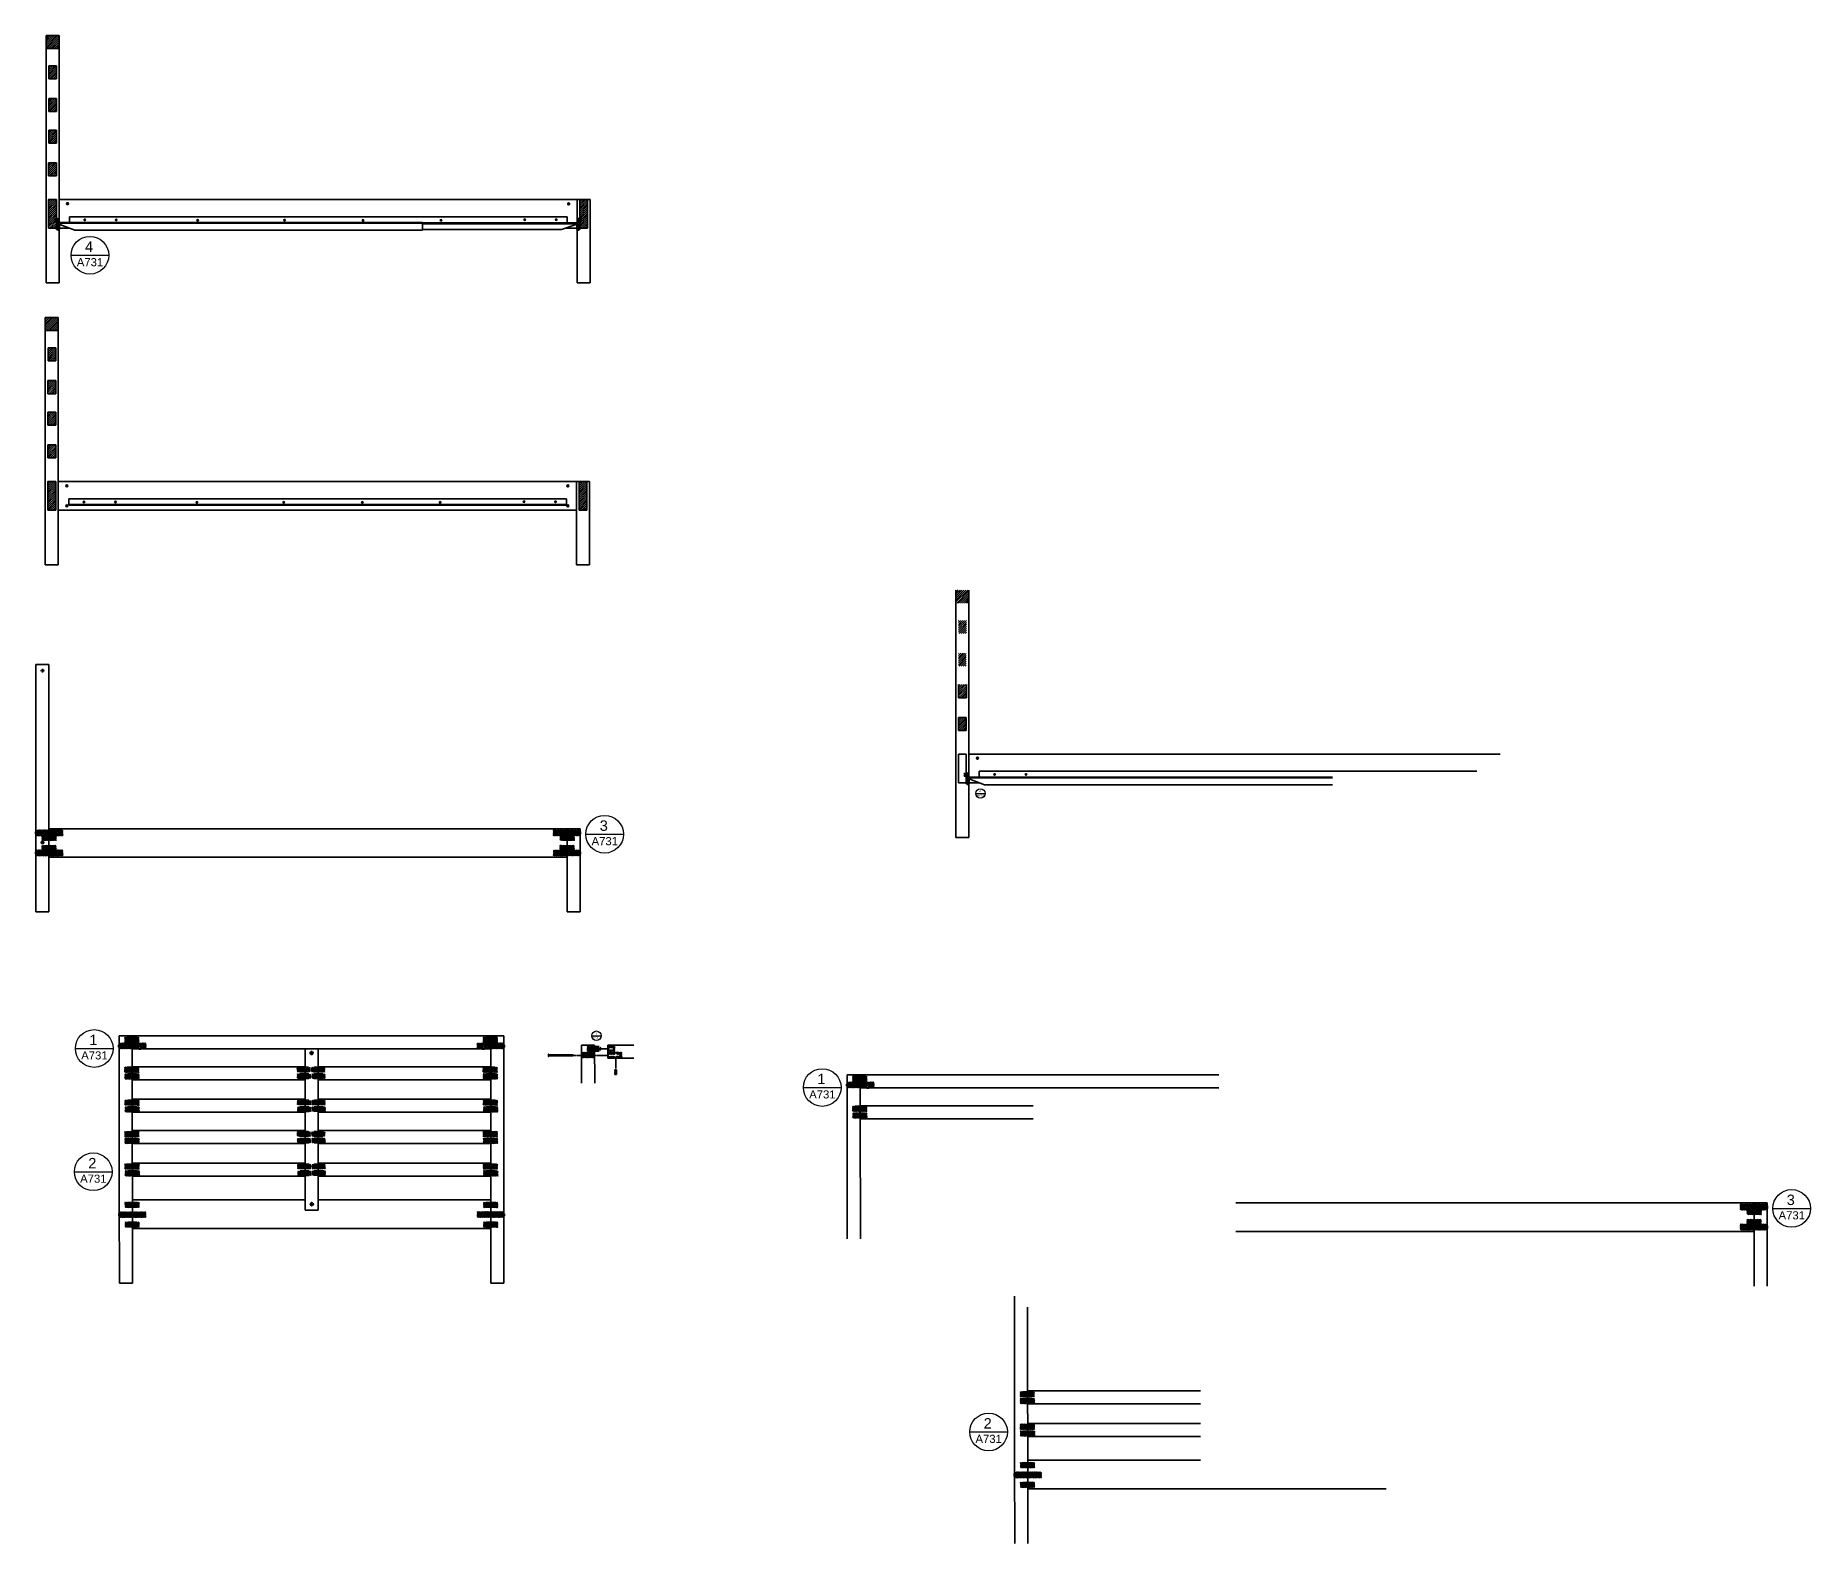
# Model space of a CAD drawing. Header units: centimetres. Extents: x -363 to 1254, y -305 to 549.
# Drawn here: x 573 to 1254, y -30 to 549 of the extents above; entities that cross this region are included whole.
import ezdxf
from ezdxf.enums import TextEntityAlignment as Align

# ---------------------------------------------------------------- set-up
doc = ezdxf.new("R2010")
doc.units = ezdxf.units.CM
doc.header["$MEASUREMENT"] = 0
doc.linetypes.add('HIDDEN2', pattern=[0.1875, 0.125, -0.0625])
doc.layers.add('A-ANNO-SYMB', color=2, linetype='Continuous', lineweight=18)
for name, color, linetype in [('A-furn', 8, 'Continuous'), ('Lineeprosp', 6, 'Continuous'), ('retini', 245, 'Continuous'), ('viti', 3, 'Continuous'), ('viti e cerniere', 3, 'Continuous')]:
    doc.layers.add(name, color=color, linetype=linetype)
doc.styles.get("Standard").update_dxf_attribs({"font": 'Arial.ttf'})
pattern_1 = [(45, (0.2896, 108.33677), (-0.37123106, 0.37123106), [])]

# ---------------------------------------------------------------- blocks, each defined once
blk = doc.blocks.new('tassello')
at = {"layer": 'viti e cerniere', "linetype": 'ByBlock', "lineweight": 100}
for p, q in [((0, 0.51), (0.21, 0.7)), ((0, 0.51), (0, 0.18)), ((0.21, 0), (0, 0.18)), ((0.21, 0.7), (3.71, 0.7)), ((0.21, 0.7), (0.21, 0)), ((0.21, 0.7), (0.21, 0.52)), ((0.21, 0.52), (0.75, 0.52)), ((0.21, 0.35), (0.9, 0.35)), ((0.9, 0.17), (0.21, 0.17)), ((0.75, 0.52), (3.71, 0.52)), ((0.9, 0.35), (0.9, 0.35)), ((0.9, 0.35), (3.71, 0.35)), ((0.9, 0.17), (3.71, 0.17)), ((3.92, 0.51), (3.71, 0.7)), ((3.71, 0.7), (3.71, 0)), ((3.71, 0), (3.92, 0.18)), ((3.92, 0.51), (3.92, 0.18)), ((3.71, 0), (0.21, 0))]:
    blk.add_line(p, q, dxfattribs=at)
blk = doc.blocks.new('vite')
at = {"layer": 'viti e cerniere'}
for p, q in [((-0.2, -0.1), (-0.3, -0.1)), ((-0.1, -0.1), (-0.2, -0.1)), ((0, -0.1), (0, -0.1)), ((0.2, -0.1), (0.1, -0.1)), ((0.3, -0.1), (0.2, -0.1)), ((0.4, -0.1), (0.4, -0.1)), ((0.6, -0.1), (0.5, -0.1)), ((0.7, -0.1), (0.6, -0.1)), ((0.9, -0.1), (0.8, -0.1)), ((1, -0.1), (0.9, -0.1)), ((1.1, -0.3), (1, -0.3)), ((1.1, -0.1), (1.1, -0.1)), ((1.2, -0.3), (1.1, -0.3)), ((1.3, -0.1), (1.2, -0.1)), ((1.3, -0.3), (1.3, -0.3))]:
    blk.add_line(p, q, dxfattribs=at)
blk.add_lwpolyline([(1.3, -0.5), (1.3, -0.5, 0.451416), (1.3, 0.1), (1.3, 0.1)], format="xyb", close=True, dxfattribs=at)
for points in [[(-0.3, -0.3), (-0.3, -0.3), (-0.5, -0.2), (-0.4, -0.1)], [(-0.3, -0.1), (-0.4, -0.1), (-0.4, -0.2), (-0.4, -0.3), (-0.3, -0.1), (-0.3, -0.1), (-0.3, -0.2), (-0.4, -0.3)], [(-0.2, -0.1), (-0.2, -0.1), (-0.3, -0.3), (-0.3, -0.4), (-0.2, -0.1), (-0.2, -0.1), (-0.2, -0.3), (-0.3, -0.4)], [(0, -0.1), (-0.1, -0.1), (-0.1, -0.3), (-0.1, -0.4), (0, -0.1), (0, -0.1), (-0.1, -0.3), (-0.1, -0.4)], [(0.1, -0.1), (0, -0.1), (0, -0.3), (0, -0.4), (0.1, -0.1), (0.1, -0.1), (0.1, -0.3), (0, -0.4)], [(0.2, -0.1), (0.2, -0.1), (0.1, -0.3), (0.1, -0.4), (0.2, -0.1), (0.2, -0.1), (0.2, -0.3), (0.1, -0.4)], [(0.4, -0.1), (0.3, -0.1), (0.3, -0.3), (0.3, -0.4), (0.4, -0.1), (0.4, -0.1), (0.3, -0.3), (0.3, -0.4)], [(0.5, -0.1), (0.4, -0.1), (0.4, -0.3), (0.4, -0.4), (0.5, -0.1), (0.5, -0.1), (0.5, -0.3), (0.4, -0.4)], [(0.6, -0.1), (0.6, -0.1), (0.5, -0.3), (0.5, -0.4), (0.6, -0.1), (0.6, -0.1), (0.6, -0.3), (0.5, -0.4)], [(0.8, -0.1), (0.7, -0.1), (0.7, -0.3), (0.7, -0.4), (0.8, -0.1), (0.8, -0.1), (0.7, -0.3), (0.7, -0.4)], [(0.9, -0.1), (0.9, -0.1), (0.8, -0.3), (0.8, -0.4), (0.9, -0.1), (0.9, -0.1), (0.9, -0.3), (0.8, -0.4)], [(1.1, -0.1), (1, -0.1), (0.9, -0.3), (0.9, -0.4), (1.1, -0.1), (1.1, -0.1), (1, -0.3), (0.9, -0.4)], [(1.2, -0.1), (1.1, -0.1), (1.1, -0.3), (1.1, -0.4), (1.2, -0.1), (1.2, -0.1), (1.1, -0.3), (1.1, -0.4)], [(1.3, -0.1), (1.3, -0.1), (1.2, -0.3), (1.2, -0.4), (1.3, -0.1)], [(1.3, -0.2), (1.3, -0.3), (1.2, -0.4)]]:
    blk.add_lwpolyline(points, dxfattribs=at)

msp = doc.modelspace()

# ---------------------------------------------------------------- hatches: boundary and pattern name
at = {"layer": 'A-furn'}
h = msp.add_hatch(dxfattribs=at)
h.set_pattern_fill('ANSI31', color=256, scale=4.2)
h.set_pattern_definition(pattern_1)
h.paths.add_polyline_path([(581.58, 548.88), (576.58, 548.88), (576.58, 543.88), (581.58, 543.88)])
h.paths.add_polyline_path([(580.63, 537.23), (577.63, 537.23), (577.63, 532.23), (580.63, 532.23)])
h.paths.add_polyline_path([(580.6, 524.65), (577.6, 524.65), (577.6, 519.65), (580.6, 519.65)])
h.paths.add_polyline_path([(580.62, 512.56), (577.62, 512.56), (577.62, 507.56), (580.62, 507.56)])
h.paths.add_polyline_path([(580.58, 499.98), (577.58, 499.98), (577.58, 494.98), (580.58, 494.98)])
h = msp.add_hatch(dxfattribs=at)
h.set_pattern_fill('ANSI31', color=256, scale=4.2)
h.set_pattern_definition([(45, (-203.7104, 108.33677), (-0.37123106, 0.37123106), [])])
h.paths.add_polyline_path([(580.5, 478.17), (580.5, 478.21), (580.53, 478.33), (580.56, 478.36), (580.56, 478.33)])
h.paths.add_polyline_path([(580.56, 477.61), (580.56, 477.56), (580.54, 477.48), (580.5, 477.45)])
h.paths.add_polyline_path([(580.56, 474.88), (580.56, 477.56), (580.57, 477.61), (580.57, 477.65), (580.56, 477.63), (580.56, 478.28), (580.54, 478.21), (580.5, 478.17), (580.57, 478.37), (580.56, 478.36), (580.56, 478.68), (580.58, 478.68), (580.58, 485.88), (577.58, 485.88), (577.58, 474.88)])
h = msp.add_hatch(dxfattribs=at)
h.set_pattern_fill('ANSI31', color=256, scale=4.2)
h.set_pattern_definition(pattern_1)
h.paths.add_polyline_path([(784.58, 485.88), (781.58, 485.88), (781.58, 474.88), (784.58, 474.88)])
h = msp.add_hatch(dxfattribs=at)
h.set_pattern_fill('ANSI31', color=256, scale=4.2)
h.paths.add_polyline_path([(581.29, 440.54), (576.29, 440.54), (576.29, 435.54), (581.29, 435.54)])
h.paths.add_polyline_path([(580.34, 428.9), (577.34, 428.9), (577.34, 423.9), (580.34, 423.9)])
h.paths.add_polyline_path([(580.31, 416.32), (577.31, 416.32), (577.31, 411.32), (580.31, 411.32)])
h.paths.add_polyline_path([(580.33, 404.22), (577.33, 404.22), (577.33, 399.22), (580.33, 399.22)])
h.paths.add_polyline_path([(580.29, 391.64), (577.29, 391.64), (577.29, 386.64), (580.29, 386.64)])
h = msp.add_hatch(dxfattribs=at)
h.set_pattern_fill('ANSI31', color=256, scale=4.2)
h.set_pattern_definition([(45, (-204, 0), (-0.37123106, 0.37123106), [])])
h.paths.add_polyline_path([(580.29, 377.54), (577.29, 377.54), (577.29, 366.54), (580.29, 366.54)])
h = msp.add_hatch(dxfattribs=at)
h.set_pattern_fill('ANSI31', color=256, scale=4.2)
h.paths.add_polyline_path([(784.29, 377.54), (781.29, 377.54), (781.29, 366.54), (784.29, 366.54)])
h = msp.add_hatch(dxfattribs=at)
h.set_pattern_fill('ANSI31', color=256, scale=4.2)
h.set_pattern_definition([(45, (349.7349, -104.653), (-0.37123106, 0.37123106), [])])
h.paths.add_polyline_path([(931.03, 335.89), (926.03, 335.89), (926.03, 330.89), (931.03, 330.89)])
h.paths.add_polyline_path([(930.08, 324.25), (927.08, 324.25), (927.08, 319.25), (930.08, 319.25)])
h.paths.add_polyline_path([(930.04, 311.66), (927.04, 311.66), (927.04, 306.66), (930.04, 306.66)])
h.paths.add_polyline_path([(930.06, 299.57), (927.06, 299.57), (927.06, 294.57), (930.06, 294.57)])
h.paths.add_polyline_path([(930.03, 286.99), (927.03, 286.99), (927.03, 281.99), (930.03, 281.99)])
at = {"layer": 'retini'}
h = msp.add_hatch(dxfattribs=at)
h.set_pattern_fill('ANSI31', color=256)
h.set_pattern_definition([(45, (-31.93037, 81.86892), (-0.088388348, 0.088388348), [])])
h.paths.add_polyline_path([(577.72, 243.73), (572.81, 243.73), (572.77, 243), (577.73, 243)])
h.paths.add_polyline_path([(577.73, 242.33), (572.85, 242.33), (572.85, 241.54), (577.73, 241.54)])
edge = h.paths.add_edge_path()
edge.add_arc((580.98, 242.67), 0.371, 64.06876, 115.93124)
edge.add_line((580.82, 243), (577.73, 243))
edge.add_line((577.73, 243), (577.72, 243.73))
edge.add_line((577.72, 243.73), (583.02, 243.73))
edge.add_line((583.02, 243.73), (583.02, 241.54))
edge.add_line((583.02, 241.54), (577.73, 241.54))
edge.add_line((577.73, 241.54), (577.73, 242.33))
edge.add_line((577.73, 242.33), (580.82, 242.33))
edge.add_arc((580.98, 242.67), 0.371, 245.15072, 294.84928)
edge.add_line((581.14, 242.33), (582.13, 242.33))
edge.add_line((582.13, 242.33), (582.13, 243))
edge.add_line((582.13, 243), (581.14, 243))
h = msp.add_hatch(dxfattribs=at)
h.set_pattern_fill('ANSI31', color=256)
h.set_pattern_definition([(45, (-31.77853, 77.55728), (-0.088388348, 0.088388348), [])])
h.paths.add_polyline_path([(577.88, 240.39), (575.81, 240.39), (575.81, 241.23), (577.87, 241.23), (577.87, 241.5), (575.01, 241.54), (575.01, 239.73), (577.88, 239.73)])
h.paths.add_polyline_path([(580.48, 241.54), (577.87, 241.5), (577.87, 241.23), (579.81, 241.23), (579.81, 240.39), (577.88, 240.39), (577.88, 239.73), (580.48, 239.73)])
h = msp.add_hatch(dxfattribs=at)
h.set_pattern_fill('ANSI31', color=256, angle=180)
h.set_pattern_definition([(225, (1386.3589, 403.39224), (0.088388348, -0.088388348), [])])
h.paths.add_polyline_path([(776.7, 241.53), (781.61, 241.53), (781.65, 242.26), (776.7, 242.26)])
h.paths.add_polyline_path([(776.7, 242.93), (781.57, 242.93), (781.57, 243.72), (776.7, 243.72)])
edge = h.paths.add_edge_path()
edge.add_arc((773.45, 242.59), 0.371, 244.06876, 295.93124)
edge.add_line((773.61, 242.26), (776.7, 242.26))
edge.add_line((776.7, 242.26), (776.7, 241.53))
edge.add_line((776.7, 241.53), (771.41, 241.53))
edge.add_line((771.41, 241.53), (771.41, 243.72))
edge.add_line((771.41, 243.72), (776.7, 243.72))
edge.add_line((776.7, 243.72), (776.7, 242.93))
edge.add_line((776.7, 242.93), (773.6, 242.93))
edge.add_arc((773.45, 242.59), 0.371, 425.15072, 474.84928)
edge.add_line((773.29, 242.93), (772.29, 242.93))
edge.add_line((772.29, 242.93), (772.29, 242.26))
edge.add_line((772.29, 242.26), (773.29, 242.26))
h = msp.add_hatch(dxfattribs=at)
h.set_pattern_fill('ANSI31', color=256, angle=180)
h.set_pattern_definition([(225, (1386.28938, 403.98248), (0.088388348, -0.088388348), [])])
h.paths.add_polyline_path([(776.64, 241.15), (778.7, 241.15), (778.7, 240.31), (776.64, 240.31), (776.64, 239.78), (779.5, 239.78), (779.49, 241.54), (776.64, 241.48)])
h.paths.add_polyline_path([(774.03, 239.78), (776.64, 239.78), (776.64, 240.31), (774.7, 240.31), (774.7, 241.15), (776.64, 241.15), (776.64, 241.48), (774.03, 241.53)])
h = msp.add_hatch(dxfattribs=at)
h.set_pattern_fill('ANSI31', color=256)
h.set_pattern_definition([(45, (-31.90819, 74.1867), (-0.088388348, 0.088388348), [])])
h.paths.add_polyline_path([(577.75, 236.05), (572.84, 236.05), (572.8, 235.32), (577.75, 235.32)])
h.paths.add_polyline_path([(577.75, 234.65), (572.88, 234.65), (572.88, 233.86), (577.75, 233.86)])
edge = h.paths.add_edge_path()
edge.add_arc((581, 234.99), 0.371, 64.06876, 115.93124)
edge.add_line((580.84, 235.32), (577.75, 235.32))
edge.add_line((577.75, 235.32), (577.75, 236.05))
edge.add_line((577.75, 236.05), (583.04, 236.05))
edge.add_line((583.04, 236.05), (583.04, 233.86))
edge.add_line((583.04, 233.86), (577.75, 233.86))
edge.add_line((577.75, 233.86), (577.75, 234.65))
edge.add_line((577.75, 234.65), (580.85, 234.65))
edge.add_arc((581, 234.99), 0.371, 245.15072, 294.84928)
edge.add_line((581.16, 234.65), (582.16, 234.65))
edge.add_line((582.16, 234.65), (582.16, 235.32))
edge.add_line((582.16, 235.32), (581.16, 235.32))
h = msp.add_hatch(dxfattribs=at)
h.set_pattern_fill('ANSI31', color=256)
h.set_pattern_definition([(45, (-31.83867, 73.59645), (-0.088388348, 0.088388348), [])])
h.paths.add_polyline_path([(577.82, 236.42), (575.75, 236.42), (575.75, 237.27), (577.81, 237.27), (577.81, 237.8), (574.95, 237.8), (574.96, 236.04), (577.82, 236.1)])
h.paths.add_polyline_path([(580.42, 237.8), (577.81, 237.8), (577.81, 237.27), (579.75, 237.27), (579.75, 236.42), (577.82, 236.42), (577.82, 236.1), (580.42, 236.05)])
h = msp.add_hatch(dxfattribs=at)
h.set_pattern_fill('ANSI31', color=256, angle=180)
h.set_pattern_definition([(225, (1386.38107, 395.71001), (0.088388348, -0.088388348), [])])
h.paths.add_polyline_path([(776.73, 233.85), (781.64, 233.85), (781.68, 234.58), (776.72, 234.58)])
h.paths.add_polyline_path([(776.72, 235.25), (781.6, 235.25), (781.6, 236.04), (776.72, 236.04)])
edge = h.paths.add_edge_path()
edge.add_arc((773.47, 234.91), 0.371, 244.06876, 295.93124)
edge.add_line((773.63, 234.58), (776.72, 234.58))
edge.add_line((776.72, 234.58), (776.73, 233.85))
edge.add_line((776.73, 233.85), (771.43, 233.85))
edge.add_line((771.43, 233.85), (771.43, 236.04))
edge.add_line((771.43, 236.04), (776.72, 236.04))
edge.add_line((776.72, 236.04), (776.72, 235.25))
edge.add_line((776.72, 235.25), (773.63, 235.25))
edge.add_arc((773.47, 234.91), 0.371, 425.15072, 474.84928)
edge.add_line((773.31, 235.25), (772.32, 235.25))
edge.add_line((772.32, 235.25), (772.32, 234.58))
edge.add_line((772.32, 234.58), (773.31, 234.58))
h = msp.add_hatch(dxfattribs=at)
h.set_pattern_fill('ANSI31', color=256, angle=180)
h.set_pattern_definition([(225, (1386.22924, 400.02165), (0.088388348, -0.088388348), [])])
h.paths.add_polyline_path([(776.58, 237.19), (778.64, 237.19), (778.64, 236.35), (776.58, 236.35), (776.58, 236.08), (779.44, 236.04), (779.44, 237.85), (776.57, 237.85)])
h.paths.add_polyline_path([(773.97, 236.04), (776.58, 236.08), (776.58, 236.35), (774.64, 236.35), (774.64, 237.19), (776.58, 237.19), (776.57, 237.85), (773.97, 237.85)])
h = msp.add_hatch(dxfattribs=at)
h.set_pattern_fill('ANSI31', color=256)
h.paths.add_polyline_path([(609.65, 162.83), (607.59, 162.83), (607.59, 163.67), (609.65, 163.67), (609.65, 164.2), (606.79, 164.2), (606.79, 162.18), (609.65, 162.18)])
h.paths.add_polyline_path([(612.26, 164.2), (609.65, 164.2), (609.65, 163.67), (611.59, 163.67), (611.59, 162.83), (609.65, 162.83), (609.65, 162.18), (612.26, 162.18)])
h = msp.add_hatch(dxfattribs=at)
h.set_pattern_fill('ANSI31', color=256)
h.set_pattern_definition([(45, (137.66611, -0.00253), (-0.088388348, 0.088388348), [])])
h.paths.add_polyline_path([(747.32, 162.83), (745.25, 162.83), (745.25, 163.67), (747.32, 163.67), (747.32, 164.2), (744.46, 164.2), (744.46, 162.17), (747.32, 162.17)])
h.paths.add_polyline_path([(749.93, 164.2), (747.32, 164.2), (747.32, 163.67), (749.26, 163.67), (749.26, 162.83), (747.32, 162.83), (747.32, 162.17), (749.93, 162.17)])
h = msp.add_hatch(dxfattribs=at)
h.set_pattern_fill('ANSI31', color=256)
h.set_pattern_definition([(45, (-0.08107, -11.49553), (-0.088388348, 0.088388348), [])])
h.paths.add_polyline_path([(609.57, 151.33), (607.5, 151.33), (607.5, 152.18), (609.57, 152.18), (609.57, 152.71), (606.71, 152.71), (606.71, 150.68), (609.57, 150.68)])
h.paths.add_polyline_path([(612.18, 152.71), (609.57, 152.71), (609.57, 152.18), (611.51, 152.18), (611.51, 151.33), (609.57, 151.33), (609.57, 150.68), (612.18, 150.68)])
h = msp.add_hatch(dxfattribs=at)
h.set_pattern_fill('ANSI31', color=256)
h.set_pattern_definition([(45, (0.03099, -14.07191), (-0.088388348, 0.088388348), [])])
h.paths.add_polyline_path([(609.68, 148.76), (607.62, 148.76), (607.62, 149.6), (609.68, 149.6), (609.68, 150.13), (606.82, 150.13), (606.82, 148.1), (609.69, 148.1)])
h.paths.add_polyline_path([(612.29, 150.13), (609.68, 150.13), (609.68, 149.6), (611.62, 149.6), (611.62, 148.76), (609.68, 148.76), (609.69, 148.1), (612.29, 148.1)])
h = msp.add_hatch(dxfattribs=at)
h.set_pattern_fill('ANSI31', color=256)
h.paths.add_polyline_path([(676.11, 151.34), (673.62, 151.34), (673.62, 152.18), (676.11, 152.18), (676.11, 152.51), (673, 152.51), (673, 150.86), (676.11, 150.86)])
h.paths.add_polyline_path([(676.11, 149.98), (673.08, 149.98), (673.08, 148.32), (676.11, 148.32), (676.11, 148.75), (673.72, 148.75), (673.72, 149.61), (676.11, 149.61)])
h.paths.add_polyline_path([(678.16, 149.98), (676.11, 149.98), (676.11, 149.61), (677.76, 149.61), (677.76, 148.75), (676.11, 148.75), (676.11, 148.32), (678.16, 148.32)])
h.paths.add_polyline_path([(681.11, 150.04), (678.66, 150.04), (678.66, 148.38), (681.11, 148.38), (681.11, 148.83), (679.21, 148.83), (679.21, 149.63), (681.11, 149.63)])
h.paths.add_polyline_path([(681.11, 151.38), (679.11, 151.38), (679.11, 152.2), (681.11, 152.2), (681.11, 152.5), (678.59, 152.5), (678.59, 150.84), (681.11, 150.84)])
h.paths.add_polyline_path([(683.66, 152.5), (681.11, 152.5), (681.11, 152.2), (683.17, 152.2), (683.17, 151.38), (681.11, 151.38), (681.11, 150.84), (683.66, 150.84)])
h.paths.add_polyline_path([(683.74, 150.04), (681.11, 150.04), (681.11, 149.63), (683.27, 149.63), (683.27, 148.83), (681.11, 148.83), (681.11, 148.38), (683.74, 148.38)])
h.paths.add_polyline_path([(678.08, 152.51), (676.11, 152.51), (676.11, 152.18), (677.64, 152.18), (677.64, 151.34), (676.11, 151.34), (676.11, 150.86), (678.08, 150.86)])
h = msp.add_hatch(dxfattribs=at)
h.set_pattern_fill('ANSI31', color=256)
h.set_pattern_definition([(45, (137.58504, -11.49806), (-0.088388348, 0.088388348), [])])
h.paths.add_polyline_path([(747.24, 151.33), (745.17, 151.33), (745.17, 152.18), (747.24, 152.18), (747.24, 152.71), (744.38, 152.71), (744.38, 150.68), (747.24, 150.68)])
h.paths.add_polyline_path([(749.84, 152.71), (747.24, 152.71), (747.24, 152.18), (749.17, 152.18), (749.17, 151.33), (747.24, 151.33), (747.24, 150.68), (749.84, 150.68)])
h = msp.add_hatch(dxfattribs=at)
h.set_pattern_fill('ANSI31', color=256)
h.set_pattern_definition([(45, (137.6971, -14.07444), (-0.088388348, 0.088388348), [])])
h.paths.add_polyline_path([(747.35, 148.75), (745.28, 148.75), (745.28, 149.6), (747.35, 149.6), (747.35, 150.13), (744.49, 150.13), (744.49, 148.1), (747.35, 148.1)])
h.paths.add_polyline_path([(749.96, 150.13), (747.35, 150.13), (747.35, 149.6), (749.29, 149.6), (749.29, 148.75), (747.35, 148.75), (747.35, 148.1), (749.96, 148.1)])
h = msp.add_hatch(dxfattribs=at)
h.set_pattern_fill('ANSI31', color=256)
h.set_pattern_definition([(45, (279.60161, -14.97866), (-0.088388348, 0.088388348), [])])
h.paths.add_polyline_path([(889.26, 147.85), (887.19, 147.85), (887.19, 148.7), (889.25, 148.7), (889.25, 149.22), (886.39, 149.22), (886.39, 147.2), (889.26, 147.2)])
h.paths.add_polyline_path([(891.86, 149.22), (889.25, 149.22), (889.25, 148.7), (891.19, 148.7), (891.19, 147.85), (889.26, 147.85), (889.26, 147.2), (891.86, 147.2)])
h = msp.add_hatch(dxfattribs=at)
h.set_pattern_fill('ANSI31', color=256)
h.set_pattern_definition([(45, (0.03239, -24.16469), (-0.088388348, 0.088388348), [])])
h.paths.add_polyline_path([(609.69, 138.66), (607.62, 138.66), (607.62, 139.51), (609.69, 139.51), (609.68, 140.04), (606.82, 140.04), (606.82, 138.01), (609.69, 138.01)])
h.paths.add_polyline_path([(612.29, 140.04), (609.68, 140.04), (609.69, 139.51), (611.62, 139.51), (611.62, 138.66), (609.69, 138.66), (609.69, 138.01), (612.29, 138.01)])
h = msp.add_hatch(dxfattribs=at)
h.set_pattern_fill('ANSI31', color=256)
h.set_pattern_definition([(45, (0.14625, -26.7414), (-0.088388348, 0.088388348), [])])
h.paths.add_polyline_path([(609.8, 136.09), (607.73, 136.09), (607.73, 136.93), (609.8, 136.93), (609.8, 137.46), (606.94, 137.46), (606.94, 135.43), (609.8, 135.43)])
h.paths.add_polyline_path([(612.41, 137.46), (609.8, 137.46), (609.8, 136.93), (611.74, 136.93), (611.74, 136.09), (609.8, 136.09), (609.8, 135.43), (612.41, 135.43)])
h = msp.add_hatch(dxfattribs=at)
h.set_pattern_fill('ANSI31', color=256)
h.set_pattern_definition([(45, (0.1176, -12.64371), (-0.088388348, 0.088388348), [])])
h.paths.add_polyline_path([(676.22, 138.7), (673.74, 138.7), (673.74, 139.54), (676.22, 139.54), (676.22, 139.87), (673.12, 139.87), (673.12, 138.21), (676.22, 138.21)])
h.paths.add_polyline_path([(676.22, 137.33), (673.2, 137.33), (673.2, 135.68), (676.22, 135.68), (676.22, 136.1), (673.84, 136.1), (673.84, 136.96), (676.22, 136.96)])
h.paths.add_polyline_path([(678.27, 137.33), (676.22, 137.33), (676.22, 136.96), (677.88, 136.96), (677.88, 136.1), (676.22, 136.1), (676.22, 135.68), (678.27, 135.68)])
h.paths.add_polyline_path([(681.22, 137.39), (678.78, 137.39), (678.78, 135.73), (681.22, 135.73), (681.22, 136.18), (679.33, 136.18), (679.33, 136.98), (681.22, 136.98)])
h.paths.add_polyline_path([(681.22, 138.74), (679.23, 138.74), (679.23, 139.56), (681.22, 139.56), (681.22, 139.85), (678.7, 139.85), (678.7, 138.19), (681.22, 138.19)])
h.paths.add_polyline_path([(683.78, 139.85), (681.22, 139.85), (681.22, 139.56), (683.29, 139.56), (683.29, 138.74), (681.22, 138.74), (681.22, 138.19), (683.78, 138.19)])
h.paths.add_polyline_path([(683.86, 137.39), (681.22, 137.39), (681.22, 136.98), (683.39, 136.98), (683.39, 136.18), (681.22, 136.18), (681.22, 135.73), (683.86, 135.73)])
h.paths.add_polyline_path([(678.2, 139.87), (676.22, 139.87), (676.22, 139.54), (677.76, 139.54), (677.76, 138.7), (676.22, 138.7), (676.22, 138.21), (678.2, 138.21)])
h = msp.add_hatch(dxfattribs=at)
h.set_pattern_fill('ANSI31', color=256)
h.set_pattern_definition([(45, (137.6985, -24.16722), (-0.088388348, 0.088388348), [])])
h.paths.add_polyline_path([(747.35, 138.66), (745.28, 138.66), (745.28, 139.51), (747.35, 139.51), (747.35, 140.04), (744.49, 140.04), (744.49, 138.01), (747.35, 138.01)])
h.paths.add_polyline_path([(749.96, 140.04), (747.35, 140.04), (747.35, 139.51), (749.29, 139.51), (749.29, 138.66), (747.35, 138.66), (747.35, 138.01), (749.96, 138.01)])
h = msp.add_hatch(dxfattribs=at)
h.set_pattern_fill('ANSI31', color=256)
h.set_pattern_definition([(45, (137.81236, -26.74392), (-0.088388348, 0.088388348), [])])
h.paths.add_polyline_path([(747.47, 136.08), (745.4, 136.08), (745.4, 136.93), (747.46, 136.93), (747.46, 137.46), (744.6, 137.46), (744.6, 135.43), (747.47, 135.43)])
h.paths.add_polyline_path([(750.07, 137.46), (747.46, 137.46), (747.46, 136.93), (749.4, 136.93), (749.4, 136.08), (747.47, 136.08), (747.47, 135.43), (750.07, 135.43)])
h = msp.add_hatch(dxfattribs=at)
h.set_pattern_fill('ANSI31', color=256)
h.set_pattern_definition([(45, (279.52054, -26.4742), (-0.088388348, 0.088388348), [])])
h.paths.add_polyline_path([(889.17, 136.35), (887.11, 136.35), (887.11, 137.2), (889.17, 137.2), (889.17, 137.73), (886.31, 137.73), (886.31, 135.7), (889.18, 135.7)])
h.paths.add_polyline_path([(891.78, 137.73), (889.17, 137.73), (889.17, 137.2), (891.11, 137.2), (891.11, 136.35), (889.17, 136.35), (889.18, 135.7), (891.78, 135.7)])
h = msp.add_hatch(dxfattribs=at)
h.set_pattern_fill('ANSI31', color=256)
h.set_pattern_definition([(45, (279.6326, -29.05057), (-0.088388348, 0.088388348), [])])
h.paths.add_polyline_path([(889.29, 133.78), (887.22, 133.78), (887.22, 134.62), (889.29, 134.62), (889.28, 135.15), (886.42, 135.15), (886.42, 133.13), (889.29, 133.13)])
h.paths.add_polyline_path([(891.89, 135.15), (889.28, 135.15), (889.29, 134.62), (891.22, 134.62), (891.22, 133.78), (889.29, 133.78), (889.29, 133.13), (891.89, 133.13)])
h = msp.add_hatch(dxfattribs=at)
h.set_pattern_fill('ANSI31', color=256)
h.set_pattern_definition([(45, (-0.0002, -36.23194), (-0.088388348, 0.088388348), [])])
h.paths.add_polyline_path([(609.65, 126.6), (607.59, 126.6), (607.59, 127.44), (609.65, 127.44), (609.65, 127.97), (606.79, 127.97), (606.79, 125.94), (609.65, 125.94)])
h.paths.add_polyline_path([(612.26, 127.97), (609.65, 127.97), (609.65, 127.44), (611.59, 127.44), (611.59, 126.6), (609.65, 126.6), (609.65, 125.94), (612.26, 125.94)])
h = msp.add_hatch(dxfattribs=at)
h.set_pattern_fill('ANSI31', color=256)
h.set_pattern_definition([(45, (0.10311, -38.81363), (-0.088388348, 0.088388348), [])])
h.paths.add_polyline_path([(609.76, 124.01), (607.69, 124.01), (607.69, 124.86), (609.76, 124.86), (609.75, 125.39), (606.9, 125.39), (606.9, 123.36), (609.76, 123.36)])
h.paths.add_polyline_path([(612.36, 125.39), (609.75, 125.39), (609.76, 124.86), (611.69, 124.86), (611.69, 124.01), (609.76, 124.01), (609.76, 123.36), (612.36, 123.36)])
h = msp.add_hatch(dxfattribs=at)
h.set_pattern_fill('ANSI31', color=256)
h.set_pattern_definition([(45, (0.05926, -24.7282), (-0.088388348, 0.088388348), [])])
h.paths.add_polyline_path([(676.17, 126.62), (673.68, 126.62), (673.68, 127.46), (676.17, 127.46), (676.17, 127.79), (673.06, 127.79), (673.06, 126.13), (676.17, 126.13)])
h.paths.add_polyline_path([(676.17, 125.25), (673.14, 125.25), (673.14, 123.59), (676.17, 123.59), (676.17, 124.02), (673.78, 124.02), (673.78, 124.88), (676.17, 124.88)])
h.paths.add_polyline_path([(678.22, 125.25), (676.17, 125.25), (676.17, 124.88), (677.82, 124.88), (677.82, 124.02), (676.17, 124.02), (676.17, 123.59), (678.22, 123.59)])
h.paths.add_polyline_path([(681.17, 125.31), (678.72, 125.31), (678.72, 123.65), (681.17, 123.65), (681.17, 124.1), (679.27, 124.1), (679.27, 124.9), (681.17, 124.9)])
h.paths.add_polyline_path([(681.17, 126.65), (679.17, 126.65), (679.17, 127.47), (681.17, 127.47), (681.17, 127.77), (678.65, 127.77), (678.65, 126.11), (681.17, 126.11)])
h.paths.add_polyline_path([(683.72, 127.77), (681.17, 127.77), (681.17, 127.47), (683.23, 127.47), (683.23, 126.65), (681.17, 126.65), (681.17, 126.11), (683.72, 126.11)])
h.paths.add_polyline_path([(683.8, 125.31), (681.17, 125.31), (681.17, 124.9), (683.33, 124.9), (683.33, 124.1), (681.17, 124.1), (681.17, 123.65), (683.8, 123.65)])
h.paths.add_polyline_path([(678.14, 127.79), (676.17, 127.79), (676.17, 127.46), (677.7, 127.46), (677.7, 126.62), (676.17, 126.62), (676.17, 126.13), (678.14, 126.13)])
h = msp.add_hatch(dxfattribs=at)
h.set_pattern_fill('ANSI31', color=256)
h.set_pattern_definition([(45, (137.66591, -36.23447), (-0.088388348, 0.088388348), [])])
h.paths.add_polyline_path([(747.32, 126.59), (745.25, 126.59), (745.25, 127.44), (747.32, 127.44), (747.32, 127.97), (744.46, 127.97), (744.46, 125.94), (747.32, 125.94)])
h.paths.add_polyline_path([(749.93, 127.97), (747.32, 127.97), (747.32, 127.44), (749.26, 127.44), (749.26, 126.59), (747.32, 126.59), (747.32, 125.94), (749.93, 125.94)])
h = msp.add_hatch(dxfattribs=at)
h.set_pattern_fill('ANSI31', color=256)
h.set_pattern_definition([(45, (137.76922, -38.81616), (-0.088388348, 0.088388348), [])])
h.paths.add_polyline_path([(747.42, 124.01), (745.36, 124.01), (745.36, 124.86), (747.42, 124.86), (747.42, 125.39), (744.56, 125.39), (744.56, 123.36), (747.42, 123.36)])
h.paths.add_polyline_path([(750.03, 125.39), (747.42, 125.39), (747.42, 124.86), (749.36, 124.86), (749.36, 124.01), (747.42, 124.01), (747.42, 123.36), (750.03, 123.36)])
h = msp.add_hatch(dxfattribs=at)
h.set_pattern_fill('ANSI31', color=256)
h.set_pattern_definition([(45, (0.0838, -48.71616), (-0.088388348, 0.088388348), [])])
h.paths.add_polyline_path([(609.74, 114.11), (607.67, 114.11), (607.67, 114.96), (609.74, 114.96), (609.74, 115.49), (606.88, 115.49), (606.88, 113.46), (609.74, 113.46)])
h.paths.add_polyline_path([(612.34, 115.49), (609.74, 115.49), (609.74, 114.96), (611.67, 114.96), (611.67, 114.11), (609.74, 114.11), (609.74, 113.46), (612.34, 113.46)])
h = msp.add_hatch(dxfattribs=at)
h.set_pattern_fill('ANSI31', color=256)
h.set_pattern_definition([(45, (0.1992, -51.31167), (-0.088388348, 0.088388348), [])])
h.paths.add_polyline_path([(609.85, 111.52), (607.79, 111.52), (607.79, 112.36), (609.85, 112.36), (609.85, 112.89), (606.99, 112.89), (606.99, 110.86), (609.85, 110.86)])
h.paths.add_polyline_path([(612.46, 112.89), (609.85, 112.89), (609.85, 112.36), (611.79, 112.36), (611.79, 111.52), (609.85, 111.52), (609.85, 110.86), (612.46, 110.86)])
h = msp.add_hatch(dxfattribs=at)
h.set_pattern_fill('ANSI31', color=256)
h.set_pattern_definition([(45, (0.15776, -37.21414), (-0.088388348, 0.088388348), [])])
h.paths.add_polyline_path([(676.26, 114.13), (673.78, 114.13), (673.78, 114.97), (676.26, 114.97), (676.26, 115.3), (673.16, 115.3), (673.16, 113.64), (676.26, 113.64)])
h.paths.add_polyline_path([(676.26, 112.76), (673.24, 112.76), (673.24, 111.1), (676.26, 111.1), (676.26, 111.53), (673.88, 111.53), (673.88, 112.39), (676.26, 112.39)])
h.paths.add_polyline_path([(678.31, 112.76), (676.26, 112.76), (676.26, 112.39), (677.92, 112.39), (677.92, 111.53), (676.26, 111.53), (676.26, 111.1), (678.31, 111.1)])
h.paths.add_polyline_path([(681.26, 112.82), (678.82, 112.82), (678.82, 111.16), (681.26, 111.16), (681.26, 111.61), (679.37, 111.61), (679.37, 112.41), (681.26, 112.41)])
h.paths.add_polyline_path([(681.26, 114.17), (679.27, 114.17), (679.27, 114.99), (681.26, 114.99), (681.26, 115.28), (678.74, 115.28), (678.74, 113.62), (681.26, 113.62)])
h.paths.add_polyline_path([(683.82, 115.28), (681.26, 115.28), (681.26, 114.99), (683.33, 114.99), (683.33, 114.17), (681.26, 114.17), (681.26, 113.62), (683.82, 113.62)])
h.paths.add_polyline_path([(683.9, 112.82), (681.26, 112.82), (681.26, 112.41), (683.43, 112.41), (683.43, 111.61), (681.26, 111.61), (681.26, 111.16), (683.9, 111.16)])
h.paths.add_polyline_path([(678.24, 115.3), (676.26, 115.3), (676.26, 114.97), (677.8, 114.97), (677.8, 114.13), (676.26, 114.13), (676.26, 113.64), (678.24, 113.64)])
h = msp.add_hatch(dxfattribs=at)
h.set_pattern_fill('ANSI31', color=256)
h.set_pattern_definition([(45, (137.7499, -48.71869), (-0.088388348, 0.088388348), [])])
h.paths.add_polyline_path([(747.4, 114.11), (745.34, 114.11), (745.34, 114.96), (747.4, 114.96), (747.4, 115.48), (744.54, 115.48), (744.54, 113.46), (747.4, 113.46)])
h.paths.add_polyline_path([(750.01, 115.48), (747.4, 115.48), (747.4, 114.96), (749.34, 114.96), (749.34, 114.11), (747.4, 114.11), (747.4, 113.46), (750.01, 113.46)])
h = msp.add_hatch(dxfattribs=at)
h.set_pattern_fill('ANSI31', color=256)
h.set_pattern_definition([(45, (137.8653, -51.3142), (-0.088388348, 0.088388348), [])])
h.paths.add_polyline_path([(747.52, 111.51), (745.45, 111.51), (745.45, 112.36), (747.52, 112.36), (747.52, 112.89), (744.66, 112.89), (744.66, 110.86), (747.52, 110.86)])
h.paths.add_polyline_path([(750.13, 112.89), (747.52, 112.89), (747.52, 112.36), (749.45, 112.36), (749.45, 111.51), (747.52, 111.51), (747.52, 110.86), (750.13, 110.86)])
h = msp.add_hatch(dxfattribs=at)
h.set_pattern_fill('ANSI31', color=256)
h.set_pattern_definition([(45, (0.01868, -64.76879), (-0.088388348, 0.088388348), [])])
h.paths.add_polyline_path([(609.67, 97.09), (604.76, 97.09), (604.72, 96.36), (609.67, 96.36)])
h.paths.add_polyline_path([(609.68, 95.69), (604.8, 95.69), (604.8, 94.91), (609.68, 94.91)])
edge = h.paths.add_edge_path()
edge.add_arc((612.93, 96.03), 0.371, 64.06876, 115.93124)
edge.add_line((612.77, 96.36), (609.67, 96.36))
edge.add_line((609.67, 96.36), (609.67, 97.09))
edge.add_line((609.67, 97.09), (614.97, 97.09))
edge.add_line((614.97, 97.09), (614.97, 94.91))
edge.add_line((614.97, 94.91), (609.68, 94.91))
edge.add_line((609.68, 94.91), (609.68, 95.69))
edge.add_line((609.68, 95.69), (612.77, 95.69))
edge.add_arc((612.93, 96.03), 0.371, 245.15072, 294.84928)
edge.add_line((613.09, 95.69), (614.08, 95.69))
edge.add_line((614.08, 95.69), (614.08, 96.36))
edge.add_line((614.08, 96.36), (613.09, 96.36))
h = msp.add_hatch(dxfattribs=at)
h.set_pattern_fill('ANSI31', color=256)
h.set_pattern_definition([(45, (0.12993, -63.44802), (-0.088388348, 0.088388348), [])])
h.paths.add_polyline_path([(609.78, 99.38), (607.72, 99.38), (607.72, 100.23), (609.78, 100.23), (609.78, 100.76), (606.92, 100.76), (606.92, 98.73), (609.78, 98.73)])
h.paths.add_polyline_path([(612.39, 100.76), (609.78, 100.76), (609.78, 100.23), (611.72, 100.23), (611.72, 99.38), (609.78, 99.38), (609.78, 98.73), (612.39, 98.73)])
h = msp.add_hatch(dxfattribs=at)
h.set_pattern_fill('ANSI31', color=256)
h.set_pattern_definition([(45, (0.06407, -64.78425), (-0.088388348, 0.088388348), [])])
h.paths.add_polyline_path([(752.38, 97.11), (747.54, 97.11), (747.54, 96.28), (752.44, 96.28)])
h.paths.add_polyline_path([(752.44, 95.59), (747.54, 95.59), (747.54, 94.99), (752.44, 94.99)])
edge = h.paths.add_edge_path()
edge.add_arc((744.46, 95.94), 0.371, 250.37619, 289.62381)
edge.add_line((744.59, 95.59), (747.54, 95.59))
edge.add_line((747.54, 95.59), (747.54, 94.99))
edge.add_line((747.54, 94.99), (742.19, 94.99))
edge.add_line((742.19, 94.99), (742.19, 97.11))
edge.add_line((742.19, 97.11), (747.54, 97.11))
edge.add_line((747.54, 97.11), (747.54, 96.28))
edge.add_line((747.54, 96.28), (744.63, 96.28))
edge.add_arc((744.46, 95.94), 0.371, 63.5385, 116.4615)
edge.add_line((744.3, 96.28), (743.12, 96.28))
edge.add_line((743.12, 96.28), (743.12, 95.59))
edge.add_line((743.12, 95.59), (744.34, 95.59))
h = msp.add_hatch(dxfattribs=at)
h.set_pattern_fill('ANSI31', color=256)
h.set_pattern_definition([(45, (137.79604, -63.45055), (-0.088388348, 0.088388348), [])])
h.paths.add_polyline_path([(747.45, 99.38), (745.38, 99.38), (745.38, 100.22), (747.45, 100.22), (747.45, 100.75), (744.59, 100.75), (744.59, 98.73), (747.45, 98.73)])
h.paths.add_polyline_path([(750.06, 100.75), (747.45, 100.75), (747.45, 100.22), (749.39, 100.22), (749.39, 99.38), (747.45, 99.38), (747.45, 98.73), (750.06, 98.73)])
h = msp.add_hatch(dxfattribs=at)
h.set_pattern_fill('ANSI31', color=256, angle=180)
h.set_pattern_definition([(225, (1842.2615, 259.69237), (0.088388348, -0.088388348), [])])
h.paths.add_polyline_path([(1232.61, 97.83), (1237.52, 97.83), (1237.56, 98.56), (1232.61, 98.56)])
h.paths.add_polyline_path([(1232.6, 99.23), (1237.48, 99.23), (1237.48, 100.02), (1232.6, 100.02)])
edge = h.paths.add_edge_path()
edge.add_arc((1229.35, 98.89), 0.371, 244.06876, 295.93124)
edge.add_line((1229.51, 98.56), (1232.61, 98.56))
edge.add_line((1232.61, 98.56), (1232.61, 97.83))
edge.add_line((1232.61, 97.83), (1227.31, 97.83))
edge.add_line((1227.31, 97.83), (1227.31, 100.02))
edge.add_line((1227.31, 100.02), (1232.6, 100.02))
edge.add_line((1232.6, 100.02), (1232.6, 99.23))
edge.add_line((1232.6, 99.23), (1229.51, 99.23))
edge.add_arc((1229.35, 98.89), 0.371, 425.15072, 474.84928)
edge.add_line((1229.19, 99.23), (1228.2, 99.23))
edge.add_line((1228.2, 99.23), (1228.2, 98.56))
edge.add_line((1228.2, 98.56), (1229.19, 98.56))
h = msp.add_hatch(dxfattribs=at)
h.set_pattern_fill('ANSI31', color=256, angle=180)
h.set_pattern_definition([(225, (1842.19197, 260.28261), (0.088388348, -0.088388348), [])])
h.paths.add_polyline_path([(1232.54, 97.45), (1234.61, 97.45), (1234.61, 96.61), (1232.54, 96.61), (1232.54, 96.08), (1235.4, 96.08), (1235.4, 97.84), (1232.54, 97.78)])
h.paths.add_polyline_path([(1229.93, 96.08), (1232.54, 96.08), (1232.54, 96.61), (1230.6, 96.61), (1230.6, 97.45), (1232.54, 97.45), (1232.54, 97.78), (1229.93, 97.83)])
h = msp.add_hatch(dxfattribs=at)
h.set_pattern_fill('ANSI31', color=256)
h.set_pattern_definition([(45, (0.14745, -71.01353), (-0.088388348, 0.088388348), [])])
h.paths.add_polyline_path([(609.8, 91.81), (607.73, 91.81), (607.73, 92.66), (609.8, 92.66), (609.8, 93.19), (606.94, 93.19), (606.94, 91.16), (609.8, 91.16)])
h.paths.add_polyline_path([(612.41, 93.19), (609.8, 93.19), (609.8, 92.66), (611.74, 92.66), (611.74, 91.81), (609.8, 91.81), (609.8, 91.16), (612.41, 91.16)])
h = msp.add_hatch(dxfattribs=at)
h.set_pattern_fill('ANSI31', color=256)
h.set_pattern_definition([(45, (137.81356, -71.01606), (-0.088388348, 0.088388348), [])])
h.paths.add_polyline_path([(747.47, 91.81), (745.4, 91.81), (745.4, 92.66), (747.47, 92.66), (747.47, 93.19), (744.61, 93.19), (744.61, 91.16), (747.47, 91.16)])
h.paths.add_polyline_path([(750.07, 93.19), (747.47, 93.19), (747.47, 92.66), (749.4, 92.66), (749.4, 91.81), (747.47, 91.81), (747.47, 91.16), (750.07, 91.16)])
h = msp.add_hatch(dxfattribs=at)
h.set_pattern_fill('ANSI31', color=256, angle=180)
h.set_pattern_definition([(225, (1842.28367, 252.01014), (0.088388348, -0.088388348), [])])
h.paths.add_polyline_path([(1232.63, 90.15), (1237.54, 90.15), (1237.58, 90.88), (1232.63, 90.88)])
h.paths.add_polyline_path([(1232.63, 91.55), (1237.5, 91.55), (1237.5, 92.34), (1232.63, 92.34)])
edge = h.paths.add_edge_path()
edge.add_arc((1229.37, 91.21), 0.371, 244.06876, 295.93124)
edge.add_line((1229.53, 90.88), (1232.63, 90.88))
edge.add_line((1232.63, 90.88), (1232.63, 90.15))
edge.add_line((1232.63, 90.15), (1227.33, 90.15))
edge.add_line((1227.33, 90.15), (1227.33, 92.34))
edge.add_line((1227.33, 92.34), (1232.63, 92.34))
edge.add_line((1232.63, 92.34), (1232.63, 91.55))
edge.add_line((1232.63, 91.55), (1229.53, 91.55))
edge.add_arc((1229.37, 91.21), 0.371, 425.15072, 474.84928)
edge.add_line((1229.22, 91.55), (1228.22, 91.55))
edge.add_line((1228.22, 91.55), (1228.22, 90.88))
edge.add_line((1228.22, 90.88), (1229.21, 90.88))
h = msp.add_hatch(dxfattribs=at)
h.set_pattern_fill('ANSI31', color=256, angle=180)
h.set_pattern_definition([(225, (1842.13183, 256.32178), (0.088388348, -0.088388348), [])])
h.paths.add_polyline_path([(1232.48, 93.49), (1234.55, 93.49), (1234.55, 92.65), (1232.48, 92.65), (1232.48, 92.38), (1235.34, 92.34), (1235.34, 94.15), (1232.48, 94.15)])
h.paths.add_polyline_path([(1229.87, 92.34), (1232.48, 92.38), (1232.48, 92.65), (1230.54, 92.65), (1230.54, 93.49), (1232.48, 93.49), (1232.48, 94.15), (1229.87, 94.15)])
h = msp.add_hatch(dxfattribs=at)
h.set_pattern_fill('ANSI31', color=256)
h.set_pattern_definition([(45, (343.88645, -136.16055), (-0.088388348, 0.088388348), [])])
h.paths.add_polyline_path([(953.54, 26.67), (951.47, 26.67), (951.47, 27.51), (953.54, 27.51), (953.54, 28.04), (950.68, 28.04), (950.68, 26.02), (953.54, 26.02)])
h.paths.add_polyline_path([(956.15, 28.04), (953.54, 28.04), (953.54, 27.51), (955.48, 27.51), (955.48, 26.67), (953.54, 26.67), (953.54, 26.02), (956.15, 26.02)])
h = msp.add_hatch(dxfattribs=at)
h.set_pattern_fill('ANSI31', color=256)
h.set_pattern_definition([(45, (343.98976, -138.74224), (-0.088388348, 0.088388348), [])])
h.paths.add_polyline_path([(953.64, 24.09), (951.58, 24.09), (951.58, 24.93), (953.64, 24.93), (953.64, 25.46), (950.78, 25.46), (950.78, 23.43), (953.64, 23.43)])
h.paths.add_polyline_path([(956.25, 25.46), (953.64, 25.46), (953.64, 24.93), (955.58, 24.93), (955.58, 24.09), (953.64, 24.09), (953.64, 23.43), (956.25, 23.43)])
h = msp.add_hatch(dxfattribs=at)
h.set_pattern_fill('ANSI31', color=256)
h.set_pattern_definition([(45, (343.97044, -148.64477), (-0.088388348, 0.088388348), [])])
h.paths.add_polyline_path([(953.62, 14.18), (951.56, 14.18), (951.56, 15.03), (953.62, 15.03), (953.62, 15.56), (950.76, 15.56), (950.76, 13.53), (953.63, 13.53)])
h.paths.add_polyline_path([(956.23, 15.56), (953.62, 15.56), (953.62, 15.03), (955.56, 15.03), (955.56, 14.18), (953.62, 14.18), (953.63, 13.53), (956.23, 13.53)])
h = msp.add_hatch(dxfattribs=at)
h.set_pattern_fill('ANSI31', color=256)
h.set_pattern_definition([(45, (344.08584, -151.24028), (-0.088388348, 0.088388348), [])])
h.paths.add_polyline_path([(953.74, 11.59), (951.67, 11.59), (951.67, 12.43), (953.74, 12.43), (953.74, 12.96), (950.88, 12.96), (950.88, 10.94), (953.74, 10.94)])
h.paths.add_polyline_path([(956.35, 12.96), (953.74, 12.96), (953.74, 12.43), (955.68, 12.43), (955.68, 11.59), (953.74, 11.59), (953.74, 10.94), (956.35, 10.94)])
h = msp.add_hatch(dxfattribs=at)
h.set_pattern_fill('ANSI31', color=256)
h.set_pattern_definition([(45, (344.01658, -163.37663), (-0.088388348, 0.088388348), [])])
h.paths.add_polyline_path([(953.67, -0.55), (951.6, -0.55), (951.6, 0.3), (953.67, 0.3), (953.67, 0.83), (950.81, 0.83), (950.81, -1.2), (953.67, -1.2)])
h.paths.add_polyline_path([(956.28, 0.83), (953.67, 0.83), (953.67, 0.3), (955.61, 0.3), (955.61, -0.55), (953.67, -0.55), (953.67, -1.2), (956.28, -1.2)])
h = msp.add_hatch(dxfattribs=at)
h.set_pattern_fill('ANSI31', color=256)
h.set_pattern_definition([(45, (343.90532, -164.6974), (-0.088388348, 0.088388348), [])])
h.paths.add_polyline_path([(953.56, -2.84), (948.65, -2.84), (948.61, -3.57), (953.56, -3.57)])
h.paths.add_polyline_path([(953.56, -4.23), (948.69, -4.23), (948.69, -5.02), (953.56, -5.02)])
edge = h.paths.add_edge_path()
edge.add_arc((956.82, -3.9), 0.371, 64.06876, 115.93124)
edge.add_line((956.65, -3.57), (953.56, -3.57))
edge.add_line((953.56, -3.57), (953.56, -2.84))
edge.add_line((953.56, -2.84), (958.86, -2.84))
edge.add_line((958.86, -2.84), (958.86, -5.02))
edge.add_line((958.86, -5.02), (953.56, -5.02))
edge.add_line((953.56, -5.02), (953.56, -4.23))
edge.add_line((953.56, -4.23), (956.66, -4.23))
edge.add_arc((956.82, -3.9), 0.371, 245.15072, 294.84928)
edge.add_line((956.97, -4.23), (957.97, -4.23))
edge.add_line((957.97, -4.23), (957.97, -3.57))
edge.add_line((957.97, -3.57), (956.98, -3.57))
h = msp.add_hatch(dxfattribs=at)
h.set_pattern_fill('ANSI31', color=256)
h.set_pattern_definition([(45, (344.0341, -170.94214), (-0.088388348, 0.088388348), [])])
h.paths.add_polyline_path([(953.69, -8.11), (951.62, -8.11), (951.62, -7.27), (953.69, -7.27), (953.69, -6.74), (950.83, -6.74), (950.83, -8.77), (953.69, -8.77)])
h.paths.add_polyline_path([(956.29, -6.74), (953.69, -6.74), (953.69, -7.27), (955.62, -7.27), (955.62, -8.11), (953.69, -8.11), (953.69, -8.77), (956.29, -8.77)])

# ---------------------------------------------------------------- linework, layer by layer
at = {"layer": 'A-ANNO-SYMB', "linetype": 'Continuous', "lineweight": 20}
for centre, radius in [((593.43, 464.47), 7.24), ((935.48, 257.79), 1.81), ((791.14, 242.11), 7.24), ((595.11, 159.83), 7.24), ((787.97, 164.76), 1.81), ((874.72, 144.85), 7.24), ((594.7, 112.49), 7.24), ((1247.04, 98.41), 7.24), ((938.59, 12.56), 7.24)]:
    msp.add_circle(centre, radius, dxfattribs=at)
at = {"layer": 'A-furn'}
for p, q in [((576.58, 548.88), (576.58, 453.88)), ((581.58, 548.88), (576.58, 548.88)), ((581.58, 477.08), (581.58, 548.88)), ((576.58, 543.88), (581.58, 543.88)), ((577.63, 537.23), (577.63, 532.23)), ((580.63, 537.23), (577.63, 537.23)), ((577.63, 532.23), (580.63, 532.23)), ((580.63, 532.23), (580.63, 537.23)), ((577.6, 524.65), (577.6, 519.65)), ((580.6, 524.65), (577.6, 524.65)), ((577.6, 519.65), (580.6, 519.65)), ((580.6, 519.65), (580.6, 524.65)), ((577.62, 512.56), (577.62, 507.56)), ((580.62, 512.56), (577.62, 512.56)), ((580.62, 507.56), (580.62, 512.56)), ((577.62, 507.56), (580.62, 507.56)), ((577.58, 499.98), (577.58, 494.98)), ((580.58, 499.98), (577.58, 499.98)), ((580.58, 494.98), (580.58, 499.98)), ((577.58, 494.98), (580.58, 494.98)), ((577.58, 474.88), (577.58, 485.88)), ((577.58, 485.88), (580.58, 485.88)), ((580.58, 478.68), (580.58, 485.88)), ((785.58, 485.88), (581.58, 485.88)), ((780.58, 476.88), (780.58, 485.88)), ((781.58, 474.88), (781.58, 485.88)), ((784.58, 474.88), (784.58, 485.88)), ((785.58, 453.88), (785.58, 485.88)), ((581.01, 478.68), (580.56, 478.68)), ((580.56, 478.68), (580.56, 474.41)), ((581.01, 474.66), (581.01, 478.68)), ((585.57, 477.08), (585.58, 479.28)), ((776.73, 479.28), (585.58, 479.28)), ((776.73, 476.88), (776.73, 479.28)), ((781.15, 474.67), (781.15, 478.69)), ((781.15, 478.69), (781.6, 478.69)), ((781.6, 478.69), (781.6, 474.42)), ((577.58, 474.88), (580.56, 474.88)), ((581.73, 474.58), (580.56, 474.58)), ((580.56, 474.41), (580.98, 474.41)), ((580.98, 474.41), (581.73, 474.41)), ((581.07, 474.66), (581.01, 474.66)), ((581.07, 477.08), (581.07, 474.7)), ((581.07, 477.08), (596.52, 477.08)), ((581.07, 476.76), (596.52, 476.76)), ((581.07, 474.7), (581.36, 474.7)), ((581.46, 474.66), (581.32, 474.66)), ((581.36, 474.7), (581.36, 476.31)), ((581.36, 476.31), (581.9, 476.31)), ((581.73, 476.28), (581.46, 476.28)), ((581.46, 476.28), (581.46, 474.66)), ((581.58, 476.28), (581.58, 476.31)), ((581.58, 453.88), (581.58, 474.41)), ((581.73, 474.41), (581.73, 476.28)), ((581.73, 474.88), (585.59, 474.88)), ((581.9, 476.31), (587.63, 474.09)), ((587.63, 474.09), (596.52, 474.09)), ((721.22, 477.07), (596.52, 477.08)), ((596.52, 476.76), (721.22, 476.75)), ((721.22, 474.09), (596.52, 474.09)), ((721.22, 476.75), (721.22, 477.07)), ((781.07, 476.88), (721.22, 476.88)), ((721.22, 476.75), (721.22, 474.09)), ((781.07, 476.56), (721.22, 476.56)), ((774.51, 474.4), (721.22, 474.4)), ((780.24, 476.3), (774.51, 474.4)), ((775.96, 474.88), (780.43, 474.88)), ((780.78, 476.3), (780.24, 476.3)), ((780.43, 474.42), (780.43, 476.29)), ((780.43, 476.29), (780.7, 476.29)), ((781.6, 474.54), (780.43, 474.54)), ((781.18, 474.42), (780.43, 474.42)), ((780.58, 476.29), (780.58, 476.3)), ((780.58, 453.88), (780.58, 474.42)), ((780.7, 476.29), (780.7, 474.67)), ((780.7, 474.67), (781.15, 474.67)), ((780.78, 474.69), (780.78, 476.3)), ((781.07, 474.69), (780.78, 474.69)), ((781.07, 476.88), (781.07, 474.69)), ((781.6, 474.42), (781.18, 474.42)), ((781.58, 474.88), (784.58, 474.88)), ((576.58, 453.88), (581.58, 453.88)), ((780.58, 453.88), (785.58, 453.88)), ((576.29, 440.54), (576.29, 345.54)), ((581.29, 440.54), (576.29, 440.54)), ((581.29, 345.54), (581.29, 440.54)), ((576.29, 435.54), (581.29, 435.54)), ((577.34, 428.9), (577.34, 423.9)), ((580.34, 428.9), (577.34, 428.9)), ((577.34, 423.9), (580.34, 423.9)), ((580.34, 423.9), (580.34, 428.9)), ((577.31, 416.32), (577.31, 411.32)), ((580.31, 416.32), (577.31, 416.32)), ((580.31, 411.32), (580.31, 416.32)), ((577.31, 411.32), (580.31, 411.32)), ((577.33, 404.22), (577.33, 399.22)), ((580.33, 404.22), (577.33, 404.22)), ((580.33, 399.22), (580.33, 404.22)), ((577.33, 399.22), (580.33, 399.22)), ((577.29, 391.64), (577.29, 386.64)), ((580.29, 391.64), (577.29, 391.64)), ((580.29, 386.64), (580.29, 391.64)), ((577.29, 386.64), (580.29, 386.64)), ((577.29, 366.54), (577.29, 377.54)), ((577.29, 377.54), (580.29, 377.54)), ((580.29, 366.54), (580.29, 377.54)), ((785.29, 377.54), (581.29, 377.54)), ((780.29, 345.54), (780.29, 377.54)), ((781.29, 366.54), (781.29, 377.54)), ((784.29, 366.54), (784.29, 377.54)), ((785.29, 345.54), (785.29, 377.54)), ((776.44, 370.94), (585.29, 370.94)), ((585.29, 368.44), (585.29, 370.94)), ((776.44, 368.74), (585.29, 368.74)), ((585.29, 368.44), (776.44, 368.44)), ((776.44, 368.44), (776.44, 370.94)), ((577.29, 366.54), (580.29, 366.54)), ((581.29, 366.54), (780.29, 366.54)), ((781.29, 366.54), (784.29, 366.54)), ((576.29, 345.54), (581.29, 345.54)), ((780.29, 345.54), (785.29, 345.54)), ((926.03, 335.89), (926.03, 240.89)), ((931.03, 264.09), (931.03, 335.89)), ((572.72, 307.26), (572.72, 212.26)), ((577.72, 307.26), (572.72, 307.26)), ((577.72, 243), (577.72, 307.26)), ((927.06, 299.57), (927.06, 294.57)), ((927.06, 294.57), (930.06, 294.57)), ((930.06, 294.57), (930.06, 299.57)), ((927.03, 286.99), (927.03, 281.99)), ((930.03, 286.99), (927.03, 286.99)), ((930.03, 281.99), (930.03, 286.99)), ((927.03, 281.99), (930.03, 281.99)), ((927.03, 261.89), (927.03, 272.89)), ((927.03, 272.89), (930.03, 272.89)), ((930.03, 265.69), (930.03, 272.89)), ((1135.03, 272.89), (931.03, 272.89)), ((1126.18, 266.29), (935.02, 266.29)), ((935.02, 264.09), (935.02, 266.29)), ((927.03, 261.89), (930, 261.89)), ((930.45, 265.69), (930, 265.69)), ((930, 265.69), (930, 265.4)), ((930, 265.16), (930, 261.42)), ((931.18, 261.59), (930, 261.59)), ((930, 261.42), (930.43, 261.42)), ((930.43, 261.42), (931.18, 261.42)), ((930.45, 261.67), (930.45, 265.69)), ((930.52, 261.67), (930.45, 261.67)), ((930.51, 264.09), (930.51, 261.71)), ((930.51, 264.09), (945.96, 264.09)), ((930.51, 263.77), (945.96, 263.77)), ((930.51, 261.71), (930.81, 261.71)), ((930.9, 261.67), (930.77, 261.67)), ((930.81, 261.71), (930.81, 263.32)), ((930.81, 263.32), (931.34, 263.32)), ((931.18, 263.29), (930.9, 263.29)), ((930.9, 263.29), (930.9, 261.67)), ((931.03, 263.29), (931.03, 263.32)), ((931.03, 240.89), (931.03, 261.42)), ((931.18, 261.42), (931.18, 263.29)), ((931.18, 261.89), (935.04, 261.89)), ((931.34, 263.32), (937.07, 261.1)), ((937.07, 261.1), (945.96, 261.1)), ((1070.66, 264.08), (945.96, 264.09)), ((945.96, 263.77), (1070.66, 263.76)), ((1070.66, 261.1), (945.96, 261.1)), ((781.72, 244.26), (577.72, 244.26)), ((577.72, 241.21), (577.72, 242.34)), ((577.72, 237.21), (577.72, 240.38)), ((776.72, 242.9), (776.72, 244.26)), ((776.72, 241.16), (776.72, 242.24)), ((776.72, 237.17), (776.72, 240.33)), ((781.72, 212.26), (781.72, 244.26)), ((926.03, 240.89), (931.03, 240.89)), ((577.72, 235.31), (577.72, 236.51)), ((577.72, 212.26), (577.72, 234.66)), ((577.72, 233.26), (776.72, 233.26)), ((776.72, 235.23), (776.72, 236.34)), ((776.72, 212.26), (776.72, 234.58)), ((572.72, 212.26), (577.72, 212.26)), ((776.72, 212.26), (781.72, 212.26)), ((604.65, 101.66), (604.65, 164.66)), ((604.65, 164.66), (609.65, 164.66)), ((747.47, 164.66), (609.65, 164.66)), ((609.65, 164.66), (609.65, 163.66)), ((752.47, 164.66), (747.47, 164.66)), ((747.47, 164.66), (747.47, 163.66)), ((752.47, 101.66), (752.47, 164.66)), ((609.65, 162.83), (609.66, 161.08)), ((609.66, 160.4), (609.67, 152.16)), ((609.66, 159.66), (612.19, 159.66)), ((613.03, 159.66), (747.47, 159.66)), ((676.11, 152.19), (676.11, 159.66)), ((681.11, 152.21), (681.11, 159.66)), ((747.47, 162.83), (747.47, 161.05)), ((747.47, 160.38), (747.47, 152.18)), ((782.29, 146.46), (782.29, 161.08)), ((782.29, 161.08), (787.29, 161.08)), ((787.29, 161.08), (787.32, 146.46)), ((802.33, 161.14), (792.41, 161.14)), ((792.42, 156.14), (792.41, 161.14)), ((609.67, 151.33), (609.67, 149.59)), ((609.68, 152.85), (676.11, 152.85)), ((676.11, 149.58), (676.11, 151.36)), ((681.11, 152.85), (747.47, 152.85)), ((681.11, 149.64), (681.11, 151.38)), ((747.47, 151.35), (747.47, 149.6)), ((792.42, 156.14), (802.33, 156.14)), ((609.67, 148.75), (609.69, 139.49)), ((609.68, 147.85), (676.11, 147.85)), ((676.11, 139.54), (676.11, 148.75)), ((681.11, 139.57), (681.11, 148.81)), ((681.11, 147.85), (747.47, 147.85)), ((747.47, 148.77), (747.47, 139.5)), ((884.25, 86.68), (884.25, 149.68)), ((884.25, 149.68), (889.25, 149.68)), ((1027.07, 149.68), (889.25, 149.68)), ((889.25, 149.68), (889.25, 148.69)), ((889.26, 147.86), (889.26, 146.1)), ((889.26, 145.42), (889.27, 137.21)), ((889.26, 144.68), (891.79, 144.68)), ((892.63, 144.68), (1027.07, 144.68)), ((609.69, 140.43), (676.11, 140.43)), ((609.69, 138.66), (609.69, 136.92)), ((676.11, 136.94), (676.11, 138.71)), ((681.11, 140.43), (747.49, 140.43)), ((681.11, 138.81), (681.11, 139.51)), ((681.11, 136.99), (681.11, 138.73)), ((681.11, 136.24), (681.11, 136.94)), ((747.47, 138.67), (747.47, 136.93)), ((889.27, 136.38), (889.27, 134.61)), ((889.28, 137.87), (955.71, 137.87)), ((609.69, 136.09), (609.71, 127.43)), ((609.69, 135.43), (676.11, 135.43)), ((676.11, 127.45), (676.11, 136.1)), ((681.11, 127.49), (681.11, 136.16)), ((681.11, 135.43), (747.49, 135.43)), ((747.47, 136.1), (747.47, 127.42)), ((889.28, 133.78), (889.34, 86.68)), ((889.28, 132.87), (955.71, 132.87)), ((609.71, 128.34), (676.11, 128.34)), ((609.71, 126.59), (609.71, 124.86)), ((609.71, 124.03), (609.72, 114.94)), ((609.71, 123.34), (676.11, 123.34)), ((676.11, 124.85), (676.11, 126.62)), ((676.11, 114.97), (676.11, 124.02)), ((681.11, 128.34), (747.5, 128.34)), ((681.11, 124.93), (681.11, 126.66)), ((681.11, 115), (681.11, 124.1)), ((681.11, 123.34), (747.5, 123.34)), ((747.47, 126.59), (747.47, 124.85)), ((747.47, 124.02), (747.47, 114.94)), ((609.72, 115.76), (609.72, 114.94)), ((609.72, 114.11), (609.73, 112.35)), ((609.73, 115.76), (676.11, 115.76)), ((609.73, 114.11), (609.73, 112.35)), ((609.73, 111.52), (609.73, 110.76)), ((609.73, 111.52), (609.74, 101.66)), ((609.73, 110.76), (676.11, 110.76)), ((676.11, 112.37), (676.11, 114.14)), ((676.11, 101.66), (676.11, 111.54)), ((681.11, 115.76), (747.52, 115.76)), ((681.11, 112.44), (681.11, 114.17)), ((681.11, 101.66), (681.11, 111.61)), ((681.11, 110.76), (747.52, 110.76)), ((747.47, 114.11), (747.47, 112.35)), ((747.47, 111.52), (747.47, 101.66)), ((604.65, 101.66), (604.74, 69.66)), ((676.11, 101.66), (609.74, 101.66)), ((609.74, 100.21), (609.74, 101.66)), ((609.74, 96.35), (609.74, 99.38)), ((609.74, 92.65), (609.74, 95.7)), ((676.11, 101.66), (676.11, 97.73)), ((676.11, 97.73), (681.11, 97.73)), ((747.47, 101.66), (681.11, 101.66)), ((681.11, 97.73), (681.11, 101.66)), ((747.47, 100.21), (747.47, 101.66)), ((747.47, 96.26), (747.47, 99.38)), ((747.47, 92.64), (747.47, 95.61)), ((752.47, 101.66), (752.47, 69.66)), ((1237.62, 100.56), (1033.62, 100.56)), ((1232.62, 99.19), (1232.62, 100.56)), ((1232.62, 97.45), (1232.62, 98.53)), ((1232.62, 93.48), (1232.62, 96.62)), ((1237.62, 68.56), (1237.62, 100.56)), ((609.74, 69.66), (609.74, 91.82)), ((747.47, 90.66), (609.74, 90.66)), ((747.47, 69.66), (747.47, 91.81)), ((1033.62, 89.56), (1232.62, 89.56)), ((1232.62, 91.5), (1232.62, 92.65)), ((1232.62, 68.56), (1232.62, 90.84)), ((604.74, 69.66), (609.74, 69.66)), ((752.47, 69.66), (747.47, 69.66)), ((948.54, 1.73), (948.54, 64.73)), ((953.54, 60.47), (953.59, 27.51)), ((953.59, 28.41), (1019.99, 28.41)), ((953.59, 26.67), (953.6, 24.93)), ((953.59, 23.41), (1019.99, 23.41)), ((953.6, 24.1), (953.61, 15.03)), ((953.61, 15.83), (953.61, 15.03)), ((953.61, 15.83), (1019.99, 15.83)), ((953.61, 14.2), (953.61, 12.45)), ((953.61, 14.2), (953.61, 12.45)), ((953.61, 11.62), (953.61, 10.83)), ((953.61, 11.62), (953.63, 1.73)), ((953.61, 10.83), (1019.99, 10.83)), ((948.54, 1.73), (948.63, -30.27)), ((1019.99, 1.73), (953.63, 1.73)), ((953.63, 0.29), (953.63, 1.73)), ((953.63, -3.57), (953.63, -0.55)), ((953.63, -7.27), (953.63, -4.23)), ((953.63, -30.27), (953.63, -8.1)), ((1091.36, -9.27), (953.63, -9.27))]:
    msp.add_line(p, q, dxfattribs=at)
at = {"layer": 'A-furn', "linetype": 'Continuous', "lineweight": 20}
for p, q in [((586.19, 464.47), (600.67, 464.47)), ((933.67, 257.79), (937.29, 257.79)), ((783.9, 242.11), (798.38, 242.11)), ((786.16, 164.76), (789.78, 164.76)), ((587.87, 159.83), (602.35, 159.83)), ((867.47, 144.85), (881.96, 144.85)), ((587.46, 112.49), (601.94, 112.49)), ((1239.8, 98.41), (1254.28, 98.41)), ((931.35, 12.56), (945.83, 12.56))]:
    msp.add_line(p, q, dxfattribs=at)
at = {"layer": 'Lineeprosp'}
for p, q in [((930.44, 264.67), (929.22, 264.67)), ((929.22, 264.67), (929.22, 264.44)), ((929.22, 264.44), (930.44, 264.44)), ((930.44, 265.4), (929.23, 265.4)), ((929.23, 265.4), (929.23, 265.16)), ((929.23, 265.16), (930.44, 265.16)), ((572.72, 243), (580.8, 243)), ((580.81, 242.34), (572.72, 242.35)), ((575.82, 241.21), (575.82, 240.38)), ((579.81, 241.21), (575.82, 241.21)), ((575.82, 240.38), (579.81, 240.38)), ((579.81, 240.38), (579.81, 241.21)), ((581.16, 243), (582.13, 243)), ((582.13, 242.35), (581.16, 242.35)), ((582.13, 243), (582.13, 242.35)), ((772.29, 242.24), (772.29, 242.9)), ((772.29, 242.9), (773.26, 242.89)), ((773.26, 242.24), (772.29, 242.24)), ((773.61, 242.9), (781.7, 242.9)), ((781.7, 242.24), (773.62, 242.24)), ((774.7, 241.16), (774.7, 240.33)), ((778.7, 241.16), (774.7, 241.16)), ((774.7, 240.33), (778.7, 240.33)), ((778.7, 240.33), (778.7, 241.16)), ((572.74, 235.31), (580.82, 235.31)), ((580.83, 234.66), (572.74, 234.66)), ((575.75, 237.26), (575.75, 236.43)), ((579.74, 237.26), (575.75, 237.26)), ((575.75, 236.43), (579.74, 236.43)), ((579.74, 236.43), (579.74, 237.26)), ((581.18, 235.31), (582.15, 235.31)), ((582.15, 234.66), (581.18, 234.66)), ((582.15, 235.31), (582.15, 234.66)), ((772.31, 234.6), (772.31, 235.25)), ((772.31, 235.25), (773.28, 235.25)), ((773.28, 234.6), (772.31, 234.6)), ((773.63, 235.26), (781.72, 235.25)), ((781.72, 234.6), (773.64, 234.6)), ((774.66, 237.18), (774.66, 236.34)), ((778.65, 237.17), (774.66, 237.18)), ((774.66, 236.34), (778.65, 236.34)), ((778.65, 236.34), (778.65, 237.17)), ((607.59, 163.67), (607.59, 162.83)), ((611.59, 163.66), (607.59, 163.67)), ((611.59, 162.83), (611.59, 163.66)), ((745.26, 163.67), (745.26, 162.83)), ((749.25, 163.66), (745.26, 163.67)), ((749.25, 162.83), (749.25, 163.66)), ((604.65, 161.08), (612.2, 161.08)), ((612.19, 160.4), (604.65, 160.4)), ((607.59, 162.83), (611.59, 162.83)), ((612.19, 159.6), (612.19, 160.4)), ((613.03, 159.6), (612.19, 159.6)), ((612.2, 161.08), (612.2, 161.55)), ((612.2, 161.55), (613.03, 161.55)), ((613.03, 161.55), (613.03, 161.08)), ((613.03, 161.08), (614.05, 161.08)), ((614.05, 160.41), (613.03, 160.41)), ((613.03, 160.41), (613.03, 159.6)), ((614.05, 161.08), (614.05, 160.41)), ((744.06, 161.06), (743.06, 161.06)), ((743.06, 161.06), (743.06, 160.38)), ((743.06, 160.38), (744.06, 160.38)), ((744.95, 161.53), (744.06, 161.53)), ((744.06, 161.53), (744.06, 161.06)), ((744.06, 160.38), (744.06, 159.57)), ((744.06, 159.57), (744.95, 159.57)), ((744.95, 161.05), (744.95, 161.53)), ((752.47, 161.05), (744.95, 161.05)), ((744.95, 159.57), (744.95, 160.38)), ((744.95, 160.38), (752.47, 160.38)), ((745.26, 162.83), (749.25, 162.83)), ((607.52, 152.16), (607.52, 151.33)), ((611.51, 152.16), (607.52, 152.16)), ((607.52, 151.33), (611.51, 151.33)), ((611.51, 151.33), (611.51, 152.16)), ((673.64, 152.19), (673.64, 151.36)), ((677.63, 152.19), (673.64, 152.19)), ((673.64, 151.36), (677.63, 151.36)), ((677.63, 151.36), (677.63, 152.19)), ((679.12, 152.21), (679.12, 151.38)), ((683.11, 152.21), (679.12, 152.21)), ((679.12, 151.38), (683.11, 151.38)), ((683.11, 151.38), (683.11, 152.21)), ((745.16, 152.19), (745.16, 151.35)), ((749.16, 152.18), (745.16, 152.19)), ((745.16, 151.35), (749.16, 151.35)), ((749.16, 151.35), (749.16, 152.18)), ((607.63, 149.59), (607.63, 148.75)), ((611.62, 149.58), (607.63, 149.59)), ((607.63, 148.75), (611.62, 148.75)), ((611.62, 148.75), (611.62, 149.58)), ((673.72, 149.59), (673.72, 148.75)), ((677.72, 149.58), (673.72, 149.59)), ((673.72, 148.75), (677.72, 148.75)), ((677.72, 148.75), (677.72, 149.58)), ((679.22, 149.64), (679.22, 148.81)), ((683.21, 149.64), (679.22, 149.64)), ((679.22, 148.81), (683.21, 148.81)), ((683.21, 148.81), (683.21, 149.64)), ((745.3, 149.6), (745.3, 148.77)), ((749.29, 149.6), (745.3, 149.6)), ((745.3, 148.77), (749.29, 148.77)), ((749.29, 148.77), (749.29, 149.6)), ((884.25, 146.1), (891.8, 146.1)), ((891.79, 145.42), (884.25, 145.42)), ((887.2, 148.69), (887.2, 147.86)), ((891.19, 148.68), (887.2, 148.69)), ((887.2, 147.86), (891.19, 147.86)), ((891.19, 147.86), (891.19, 148.68)), ((891.79, 144.62), (891.79, 145.42)), ((892.63, 144.62), (891.79, 144.62)), ((891.8, 146.1), (891.8, 146.57)), ((891.8, 146.57), (892.63, 146.57)), ((892.63, 146.57), (892.63, 146.1)), ((892.63, 146.1), (893.65, 146.1)), ((893.65, 145.43), (892.63, 145.43)), ((892.63, 145.43), (892.63, 144.62)), ((893.65, 146.1), (893.65, 145.43)), ((607.63, 139.5), (607.63, 138.66)), ((611.62, 139.49), (607.63, 139.5)), ((607.63, 138.66), (611.62, 138.66)), ((607.74, 136.92), (607.74, 136.09)), ((611.73, 136.92), (607.74, 136.92)), ((611.62, 138.66), (611.62, 139.49)), ((611.73, 136.09), (611.73, 136.92)), ((673.74, 139.54), (673.74, 138.71)), ((677.74, 139.53), (673.74, 139.54)), ((673.74, 138.71), (677.74, 138.71)), ((673.85, 136.94), (673.85, 136.1)), ((677.84, 136.93), (673.85, 136.94)), ((677.74, 138.71), (677.74, 139.53)), ((677.84, 136.1), (677.84, 136.93)), ((679.23, 139.57), (679.23, 138.73)), ((683.22, 139.56), (679.23, 139.57)), ((679.23, 138.73), (683.22, 138.73)), ((679.33, 137), (679.33, 136.16)), ((683.33, 136.99), (679.33, 137)), ((683.22, 138.73), (683.22, 139.56)), ((683.33, 136.16), (683.33, 136.99)), ((745.28, 139.5), (745.28, 138.67)), ((749.28, 139.49), (745.28, 139.5)), ((745.28, 138.67), (749.28, 138.67)), ((745.39, 136.93), (745.39, 136.1)), ((749.38, 136.93), (745.39, 136.93)), ((749.28, 138.67), (749.28, 139.49)), ((749.38, 136.1), (749.38, 136.93)), ((887.13, 137.21), (887.13, 136.38)), ((891.12, 137.21), (887.13, 137.21)), ((887.13, 136.38), (891.12, 136.38)), ((891.12, 136.38), (891.12, 137.21)), ((607.74, 136.09), (611.73, 136.09)), ((673.85, 136.1), (677.84, 136.1)), ((679.33, 136.16), (683.33, 136.16)), ((745.39, 136.1), (749.38, 136.1)), ((887.23, 134.61), (887.23, 133.78)), ((891.22, 134.6), (887.23, 134.61)), ((887.23, 133.78), (891.22, 133.78)), ((891.22, 133.78), (891.22, 134.6)), ((607.59, 127.43), (607.59, 126.59)), ((611.59, 127.42), (607.59, 127.43)), ((607.59, 126.59), (611.59, 126.59)), ((607.7, 124.86), (607.7, 124.03)), ((611.69, 124.86), (607.7, 124.86)), ((607.7, 124.03), (611.69, 124.03)), ((611.59, 126.59), (611.59, 127.42)), ((611.69, 124.03), (611.69, 124.86)), ((673.68, 127.46), (673.68, 126.62)), ((677.68, 127.45), (673.68, 127.46)), ((673.68, 126.62), (677.68, 126.62)), ((673.79, 124.86), (673.79, 124.02)), ((677.78, 124.85), (673.79, 124.86)), ((673.79, 124.02), (677.78, 124.02)), ((677.68, 126.62), (677.68, 127.45)), ((677.78, 124.02), (677.78, 124.85)), ((679.17, 127.49), (679.17, 126.66)), ((683.17, 127.48), (679.17, 127.49)), ((679.17, 126.66), (683.17, 126.66)), ((679.27, 124.93), (679.27, 124.1)), ((683.27, 124.93), (679.27, 124.93)), ((679.27, 124.1), (683.27, 124.1)), ((683.17, 126.66), (683.17, 127.48)), ((683.27, 124.1), (683.27, 124.93)), ((745.25, 127.43), (745.25, 126.59)), ((749.24, 127.42), (745.25, 127.43)), ((745.25, 126.59), (749.24, 126.59)), ((745.36, 124.85), (745.36, 124.02)), ((749.35, 124.85), (745.36, 124.85)), ((745.36, 124.02), (749.35, 124.02)), ((749.24, 126.59), (749.24, 127.42)), ((749.35, 124.02), (749.35, 124.85)), ((607.67, 114.94), (607.67, 114.11)), ((611.67, 114.94), (607.67, 114.94)), ((607.67, 114.11), (611.67, 114.11)), ((607.79, 112.35), (607.79, 111.52)), ((611.78, 112.35), (607.79, 112.35)), ((607.79, 111.52), (611.78, 111.52)), ((611.67, 114.11), (611.67, 114.94)), ((611.78, 111.52), (611.78, 112.35)), ((673.78, 114.97), (673.78, 114.14)), ((677.78, 114.96), (673.78, 114.97)), ((673.78, 114.14), (677.78, 114.14)), ((673.88, 112.37), (673.88, 111.54)), ((677.88, 112.37), (673.88, 112.37)), ((673.88, 111.54), (677.88, 111.54)), ((677.78, 114.14), (677.78, 114.96)), ((677.88, 111.54), (677.88, 112.37)), ((679.28, 115), (679.28, 114.17)), ((683.27, 115), (679.28, 115)), ((679.28, 114.17), (683.27, 114.17)), ((679.37, 112.44), (679.37, 111.61)), ((683.37, 112.44), (679.37, 112.44)), ((679.37, 111.61), (683.37, 111.61)), ((683.27, 114.17), (683.27, 115)), ((683.37, 111.61), (683.37, 112.44)), ((745.34, 114.94), (745.34, 114.11)), ((749.34, 114.94), (745.34, 114.94)), ((745.34, 114.11), (749.34, 114.11)), ((745.46, 112.35), (745.46, 111.52)), ((749.45, 112.35), (745.46, 112.35)), ((745.46, 111.52), (749.45, 111.52)), ((749.34, 114.11), (749.34, 114.94)), ((749.45, 111.52), (749.45, 112.35)), ((604.67, 96.35), (612.75, 96.36)), ((612.76, 95.7), (604.67, 95.7)), ((607.71, 100.21), (607.71, 99.38)), ((611.71, 100.21), (607.71, 100.21)), ((607.71, 99.38), (611.71, 99.38)), ((611.71, 99.38), (611.71, 100.21)), ((613.11, 96.35), (614.08, 96.35)), ((614.08, 95.7), (613.11, 95.7)), ((614.08, 96.35), (614.08, 95.7)), ((743.05, 95.61), (743.05, 96.26)), ((743.05, 96.26), (744.03, 96.26)), ((744.03, 95.61), (743.05, 95.61)), ((744.38, 96.27), (752.47, 96.26)), ((752.47, 95.61), (744.38, 95.61)), ((745.41, 100.22), (745.41, 99.38)), ((749.4, 100.21), (745.41, 100.22)), ((745.41, 99.38), (749.4, 99.38)), ((749.4, 99.38), (749.4, 100.21)), ((1228.19, 98.58), (1228.19, 99.23)), ((1228.19, 99.23), (1229.16, 99.23)), ((1229.16, 98.58), (1228.19, 98.58)), ((1229.51, 99.24), (1237.6, 99.23)), ((1237.6, 98.58), (1229.52, 98.58)), ((1230.62, 97.45), (1230.62, 96.62)), ((1234.61, 97.45), (1230.62, 97.45)), ((1230.62, 96.62), (1234.61, 96.62)), ((1234.61, 96.62), (1234.61, 97.45)), ((607.75, 92.66), (607.75, 91.82)), ((611.74, 92.65), (607.75, 92.66)), ((607.75, 91.82), (611.74, 91.82)), ((611.74, 91.82), (611.74, 92.65)), ((745.41, 92.64), (745.41, 91.81)), ((749.41, 92.64), (745.41, 92.64)), ((745.41, 91.81), (749.41, 91.81)), ((749.41, 91.81), (749.41, 92.64)), ((1228.19, 90.89), (1228.19, 91.55)), ((1228.19, 91.55), (1229.16, 91.54)), ((1229.16, 90.89), (1228.19, 90.89)), ((1229.51, 91.55), (1237.6, 91.55)), ((1237.6, 90.89), (1229.52, 90.89)), ((1230.52, 93.48), (1230.52, 92.65)), ((1234.51, 93.48), (1230.52, 93.48)), ((1230.52, 92.65), (1234.51, 92.65)), ((1234.51, 92.65), (1234.51, 93.48)), ((951.47, 27.51), (951.47, 26.67)), ((955.46, 27.5), (951.47, 27.51)), ((955.46, 26.67), (955.46, 27.5)), ((951.47, 26.67), (955.46, 26.67)), ((951.57, 24.94), (951.57, 24.1)), ((955.56, 24.93), (951.57, 24.94)), ((951.57, 24.1), (955.56, 24.1)), ((955.56, 24.1), (955.56, 24.93)), ((951.55, 15.03), (951.55, 14.2)), ((955.54, 15.02), (951.55, 15.03)), ((951.55, 14.2), (955.54, 14.2)), ((955.54, 14.2), (955.54, 15.02)), ((951.67, 12.45), (951.67, 11.62)), ((955.66, 12.45), (951.67, 12.45)), ((951.67, 11.62), (955.66, 11.62)), ((955.66, 11.62), (955.66, 12.45)), ((951.6, 0.29), (951.6, -0.55)), ((955.59, 0.28), (951.6, 0.29)), ((955.59, -0.55), (955.59, 0.28)), ((948.55, -3.57), (956.64, -3.57)), ((956.65, -4.23), (948.56, -4.23)), ((951.6, -0.55), (955.59, -0.55)), ((957.97, -4.23), (956.99, -4.23)), ((957, -3.57), (957.97, -3.57)), ((957.97, -3.57), (957.97, -4.23)), ((951.64, -7.27), (951.64, -8.1)), ((955.63, -7.27), (951.64, -7.27)), ((951.64, -8.1), (955.63, -8.1)), ((955.63, -8.1), (955.63, -7.27))]:
    msp.add_line(p, q, dxfattribs=at)
at = {"layer": 'retini', "linetype": 'Continuous'}
for p, q in [((605.57, 161.92), (604.74, 161.09)), ((605.29, 160.4), (604.74, 159.86)), ((605.12, 160.4), (604.74, 160.03)), ((604.94, 160.4), (604.74, 160.21)), ((604.76, 160.4), (604.74, 160.39)), ((605.4, 161.92), (604.76, 161.28)), ((605.22, 161.92), (604.77, 161.47)), ((605.04, 161.92), (604.78, 161.66)), ((604.87, 161.92), (604.79, 161.85)), ((605.47, 160.4), (604.87, 159.8)), ((605.75, 161.92), (604.91, 161.08)), ((605.65, 160.4), (605.04, 159.8)), ((605.93, 161.92), (605.09, 161.08)), ((605.82, 160.4), (605.22, 159.8)), ((606.1, 161.92), (605.27, 161.08)), ((606, 160.4), (605.4, 159.8)), ((606.28, 161.92), (605.44, 161.08)), ((606.18, 160.4), (605.57, 159.8)), ((606.46, 161.92), (605.62, 161.08)), ((606.35, 160.4), (605.75, 159.8)), ((606.64, 161.92), (605.8, 161.08)), ((606.53, 160.4), (605.93, 159.8)), ((606.81, 161.92), (605.97, 161.08)), ((606.71, 160.4), (606.1, 159.8)), ((606.99, 161.92), (606.15, 161.08)), ((606.88, 160.4), (606.28, 159.8)), ((607.17, 161.92), (606.33, 161.08)), ((607.06, 160.4), (606.46, 159.8)), ((607.34, 161.92), (606.5, 161.08)), ((607.24, 160.4), (606.64, 159.8)), ((607.52, 161.92), (606.68, 161.08)), ((607.41, 160.4), (606.81, 159.8)), ((607.7, 161.92), (606.86, 161.08)), ((607.59, 160.4), (606.99, 159.8)), ((607.87, 161.92), (607.03, 161.08)), ((607.77, 160.4), (607.17, 159.8)), ((608.05, 161.92), (607.21, 161.08)), ((607.94, 160.4), (607.34, 159.8)), ((608.23, 161.92), (607.39, 161.08)), ((608.12, 160.4), (607.52, 159.8)), ((608.4, 161.92), (607.56, 161.08)), ((608.3, 160.4), (607.7, 159.8)), ((608.58, 161.92), (607.74, 161.08)), ((608.47, 160.4), (607.87, 159.8)), ((608.76, 161.92), (607.92, 161.08)), ((608.65, 160.4), (608.05, 159.8)), ((608.93, 161.92), (608.1, 161.08)), ((608.83, 160.4), (608.23, 159.8)), ((609.11, 161.92), (608.27, 161.08)), ((609.01, 160.4), (608.4, 159.8)), ((609.29, 161.92), (608.45, 161.08)), ((609.18, 160.4), (608.58, 159.8)), ((609.46, 161.92), (608.63, 161.08)), ((609.36, 160.4), (608.76, 159.8)), ((609.64, 161.92), (608.8, 161.08)), ((609.54, 160.4), (608.93, 159.8)), ((609.65, 161.75), (608.98, 161.08)), ((609.65, 160.34), (609.11, 159.8)), ((609.65, 161.57), (609.16, 161.08)), ((609.65, 160.16), (609.29, 159.8)), ((609.65, 161.4), (609.33, 161.08)), ((609.65, 159.98), (609.46, 159.8)), ((609.65, 161.22), (609.51, 161.08)), ((609.65, 159.81), (609.64, 159.8)), ((610.35, 161.92), (609.65, 161.22)), ((610.17, 161.92), (609.65, 161.4)), ((609.99, 161.92), (609.65, 161.57)), ((609.82, 161.92), (609.65, 161.75)), ((610.24, 160.4), (609.65, 159.81)), ((610.07, 160.4), (609.65, 159.98)), ((609.89, 160.4), (609.65, 160.16)), ((609.71, 160.4), (609.65, 160.34)), ((610.52, 161.92), (609.69, 161.08)), ((610.42, 160.4), (609.82, 159.8)), ((610.7, 161.92), (609.86, 161.08)), ((610.6, 160.4), (609.99, 159.8)), ((610.88, 161.92), (610.04, 161.08)), ((610.77, 160.4), (610.17, 159.8)), ((611.05, 161.92), (610.22, 161.08)), ((610.95, 160.4), (610.35, 159.8)), ((611.23, 161.92), (610.39, 161.08)), ((611.13, 160.4), (610.52, 159.8)), ((611.41, 161.92), (610.57, 161.08)), ((611.3, 160.4), (610.7, 159.8)), ((611.58, 161.92), (610.75, 161.08)), ((611.48, 160.4), (610.88, 159.8)), ((611.76, 161.92), (610.92, 161.08)), ((611.66, 160.4), (611.05, 159.8)), ((611.94, 161.92), (611.1, 161.08)), ((611.83, 160.4), (611.23, 159.8)), ((612.12, 161.92), (611.28, 161.08)), ((612.01, 160.4), (611.41, 159.8)), ((612.29, 161.92), (611.45, 161.08)), ((612.19, 160.4), (611.58, 159.8)), ((612.47, 161.92), (611.63, 161.08)), ((612.19, 160.23), (611.76, 159.8)), ((612.2, 161.48), (611.81, 161.08)), ((612.19, 160.05), (611.94, 159.8)), ((612.2, 161.3), (611.98, 161.08)), ((612.19, 159.88), (612.12, 159.8)), ((612.2, 161.13), (612.16, 161.08)), ((612.65, 161.92), (612.27, 161.55)), ((612.82, 161.92), (612.45, 161.55)), ((613, 161.92), (612.63, 161.55)), ((613.18, 161.92), (612.8, 161.55)), ((613.35, 161.92), (612.98, 161.55)), ((613.71, 161.92), (613.03, 161.25)), ((613.53, 161.92), (613.03, 161.42)), ((613.6, 160.4), (613.03, 159.83)), ((613.42, 160.4), (613.03, 160.01)), ((613.25, 160.4), (613.03, 160.19)), ((613.07, 160.4), (613.03, 160.36)), ((613.88, 161.92), (613.04, 161.08)), ((613.78, 160.4), (613.18, 159.8)), ((614.06, 161.92), (613.22, 161.08)), ((613.95, 160.4), (613.35, 159.8)), ((614.24, 161.92), (613.4, 161.08)), ((614.99, 161.26), (613.53, 159.8)), ((614.41, 161.92), (613.58, 161.08)), ((614.99, 161.08), (613.71, 159.8)), ((614.59, 161.92), (613.75, 161.08)), ((614.99, 160.91), (613.88, 159.8)), ((614.77, 161.92), (613.93, 161.08)), ((614.94, 161.92), (614.06, 161.04)), ((614.99, 161.79), (614.06, 160.86)), ((614.99, 161.61), (614.06, 160.68)), ((614.99, 161.44), (614.06, 160.51)), ((614.99, 160.73), (614.06, 159.8)), ((614.99, 160.55), (614.24, 159.8)), ((614.99, 160.38), (614.41, 159.8)), ((614.99, 160.2), (614.59, 159.8)), ((614.99, 160.02), (614.77, 159.8)), ((614.99, 159.85), (614.94, 159.8)), ((742.13, 161.77), (742.26, 161.9)), ((742.13, 161.59), (742.43, 161.9)), ((742.13, 161.42), (742.61, 161.9)), ((742.13, 161.24), (742.79, 161.9)), ((742.13, 161.06), (742.96, 161.9)), ((742.13, 160.89), (743.14, 161.9)), ((742.13, 160.71), (743.32, 161.9)), ((742.13, 160.53), (743.49, 161.9)), ((742.13, 160.36), (743.67, 161.9)), ((742.13, 160.18), (743.85, 161.9)), ((742.13, 160), (743.06, 160.93)), ((742.13, 159.83), (743.06, 160.76)), ((742.26, 159.78), (743.06, 160.58)), ((742.43, 159.78), (743.06, 160.4)), ((742.61, 159.78), (743.21, 160.38)), ((742.79, 159.78), (743.39, 160.38)), ((742.96, 159.78), (743.56, 160.38)), ((743.14, 159.78), (743.74, 160.38)), ((743.19, 161.06), (744.02, 161.9)), ((743.32, 159.78), (743.92, 160.38)), ((743.36, 161.06), (744.2, 161.9)), ((743.49, 159.78), (744.06, 160.34)), ((743.54, 161.06), (744.38, 161.9)), ((743.67, 159.78), (744.06, 160.17)), ((743.72, 161.06), (744.06, 161.4)), ((743.85, 159.78), (744.06, 159.99)), ((743.89, 161.06), (744.06, 161.22)), ((744.02, 159.78), (744.06, 159.81)), ((744.19, 161.53), (744.55, 161.9)), ((744.37, 161.53), (744.73, 161.9)), ((744.54, 161.53), (744.91, 161.9)), ((744.72, 161.53), (745.08, 161.9)), ((744.9, 161.53), (745.26, 161.9)), ((744.95, 161.41), (745.44, 161.9)), ((744.95, 161.23), (745.61, 161.9)), ((744.95, 161.06), (745.79, 161.9)), ((744.95, 160.35), (744.98, 160.38)), ((744.95, 160.17), (745.16, 160.38)), ((744.95, 159.99), (745.33, 160.38)), ((744.95, 159.82), (745.51, 160.38)), ((745.08, 159.78), (745.69, 160.38)), ((745.13, 161.06), (745.97, 161.9)), ((745.26, 159.78), (745.86, 160.38)), ((745.31, 161.06), (746.14, 161.9)), ((745.44, 159.78), (746.04, 160.38)), ((745.48, 161.06), (746.32, 161.9)), ((745.61, 159.78), (746.22, 160.38)), ((745.66, 161.06), (746.5, 161.9)), ((745.79, 159.78), (746.39, 160.38)), ((745.84, 161.06), (746.67, 161.9)), ((745.97, 159.78), (746.57, 160.38)), ((746.01, 161.06), (746.85, 161.9)), ((746.14, 159.78), (746.75, 160.38)), ((746.19, 161.06), (747.03, 161.9)), ((746.32, 159.78), (746.92, 160.38)), ((746.37, 161.06), (747.21, 161.9)), ((746.5, 159.78), (747.1, 160.38)), ((746.54, 161.06), (747.38, 161.9)), ((746.67, 159.78), (747.28, 160.38)), ((746.72, 161.06), (747.47, 161.81)), ((746.85, 159.78), (747.45, 160.38)), ((746.9, 161.06), (747.47, 161.63)), ((747.03, 159.78), (747.47, 160.22)), ((747.07, 161.06), (747.47, 161.46)), ((747.21, 159.78), (747.47, 160.04)), ((747.25, 161.06), (747.47, 161.28)), ((747.38, 159.78), (747.47, 159.87)), ((747.43, 161.06), (747.47, 161.1)), ((747.47, 161.81), (747.56, 161.9)), ((747.47, 161.63), (747.74, 161.9)), ((747.47, 161.46), (747.91, 161.9)), ((747.47, 161.28), (748.09, 161.9)), ((747.47, 161.1), (748.27, 161.9)), ((747.47, 160.22), (747.63, 160.38)), ((747.47, 160.04), (747.81, 160.38)), ((747.47, 159.87), (747.98, 160.38)), ((747.56, 159.78), (748.16, 160.38)), ((747.6, 161.06), (748.44, 161.9)), ((747.74, 159.78), (748.34, 160.38)), ((747.78, 161.06), (748.62, 161.9)), ((747.91, 159.78), (748.51, 160.38)), ((747.96, 161.06), (748.8, 161.9)), ((748.09, 159.78), (748.69, 160.38)), ((748.13, 161.06), (748.97, 161.9)), ((748.27, 159.78), (748.87, 160.38)), ((748.31, 161.06), (749.15, 161.9)), ((748.44, 159.78), (749.04, 160.38)), ((748.49, 161.06), (749.33, 161.9)), ((748.62, 159.78), (749.22, 160.38)), ((748.67, 161.06), (749.5, 161.9)), ((748.8, 159.78), (749.4, 160.38)), ((748.84, 161.06), (749.68, 161.9)), ((748.97, 159.78), (749.58, 160.38)), ((749.02, 161.06), (749.86, 161.9)), ((749.15, 159.78), (749.75, 160.38)), ((749.2, 161.06), (750.03, 161.9)), ((749.33, 159.78), (749.93, 160.38)), ((749.37, 161.06), (750.21, 161.9)), ((749.5, 159.78), (750.11, 160.38)), ((749.55, 161.06), (750.39, 161.9)), ((749.68, 159.78), (750.28, 160.38)), ((749.73, 161.06), (750.56, 161.9)), ((749.86, 159.78), (750.46, 160.38)), ((749.9, 161.06), (750.74, 161.9)), ((750.03, 159.78), (750.64, 160.38)), ((750.08, 161.06), (750.92, 161.9)), ((750.21, 159.78), (750.81, 160.38)), ((750.26, 161.06), (751.09, 161.9)), ((750.39, 159.78), (750.99, 160.38)), ((750.43, 161.06), (751.27, 161.9)), ((750.56, 159.78), (751.17, 160.38)), ((750.61, 161.06), (751.45, 161.9)), ((750.74, 159.78), (751.34, 160.38)), ((750.79, 161.06), (751.62, 161.9)), ((750.92, 159.78), (751.52, 160.38)), ((750.96, 161.06), (751.8, 161.9)), ((751.09, 159.78), (751.7, 160.38)), ((751.14, 161.06), (751.98, 161.9)), ((751.27, 159.78), (751.87, 160.38)), ((751.32, 161.06), (752.15, 161.9)), ((751.45, 159.78), (752.05, 160.38)), ((751.49, 161.06), (752.32, 161.89)), ((751.62, 159.78), (752.23, 160.38)), ((751.67, 161.06), (752.33, 161.72)), ((751.8, 159.78), (752.37, 160.35)), ((751.85, 161.06), (752.34, 161.55)), ((751.98, 159.78), (752.37, 160.17)), ((752.02, 161.06), (752.35, 161.39)), ((752.15, 159.78), (752.37, 159.99)), ((752.2, 161.06), (752.36, 161.22)), ((752.33, 159.78), (752.37, 159.82)), ((783.22, 158.35), (782.39, 157.52)), ((782.94, 156.83), (782.39, 156.28)), ((782.76, 156.83), (782.39, 156.46)), ((782.58, 156.83), (782.39, 156.63)), ((782.41, 156.83), (782.39, 156.81)), ((783.04, 158.35), (782.4, 157.7)), ((782.86, 158.35), (782.41, 157.89)), ((782.69, 158.35), (782.42, 158.08)), ((782.51, 158.35), (782.44, 158.27)), ((783.11, 156.83), (782.51, 156.22)), ((783.39, 158.35), (782.56, 157.51)), ((783.29, 156.83), (782.69, 156.22)), ((783.57, 158.35), (782.73, 157.51)), ((783.47, 156.83), (782.86, 156.22)), ((783.75, 158.35), (782.91, 157.51)), ((783.64, 156.83), (783.04, 156.22)), ((783.93, 158.35), (783.09, 157.51)), ((783.82, 156.83), (783.22, 156.22)), ((784.1, 158.35), (783.26, 157.51)), ((784, 156.83), (783.39, 156.22)), ((784.28, 158.35), (783.44, 157.51)), ((784.17, 156.83), (783.57, 156.22)), ((784.46, 158.35), (783.62, 157.51)), ((784.35, 156.83), (783.75, 156.22)), ((784.63, 158.35), (783.79, 157.51)), ((784.53, 156.83), (783.93, 156.22)), ((784.81, 158.35), (783.97, 157.51)), ((784.7, 156.83), (784.1, 156.22)), ((784.99, 158.35), (784.15, 157.51)), ((784.88, 156.83), (784.28, 156.22)), ((785.16, 158.35), (784.32, 157.51)), ((784.44, 160.57), (784.5, 160.63)), ((784.44, 160.39), (784.67, 160.63)), ((784.44, 160.21), (784.85, 160.63)), ((784.44, 160.04), (785.03, 160.63)), ((784.44, 159.86), (785.2, 160.63)), ((784.44, 159.68), (785.38, 160.63)), ((784.44, 159.51), (785.56, 160.63)), ((784.44, 159.33), (785.73, 160.63)), ((784.44, 159.15), (785.23, 159.95)), ((784.44, 158.98), (785.23, 159.77)), ((784.44, 158.8), (785.23, 159.59)), ((784.44, 158.62), (785.23, 159.42)), ((785.06, 156.83), (784.46, 156.22)), ((785.34, 158.35), (784.5, 157.51)), ((784.59, 158.6), (785.24, 159.25)), ((785.23, 156.83), (784.63, 156.22)), ((785.52, 158.35), (784.68, 157.51)), ((784.77, 158.6), (785.42, 159.25)), ((785.41, 156.83), (784.81, 156.22)), ((785.69, 158.35), (784.85, 157.51)), ((784.94, 158.6), (785.6, 159.25)), ((785.59, 156.83), (784.99, 156.22)), ((785.87, 158.35), (785.03, 157.51)), ((785.12, 158.6), (785.77, 159.25)), ((785.76, 156.83), (785.16, 156.22)), ((786.05, 158.35), (785.21, 157.51)), ((785.3, 158.6), (785.95, 159.25)), ((785.94, 156.83), (785.34, 156.22)), ((785.38, 160.1), (785.91, 160.63)), ((786.22, 158.35), (785.39, 157.51)), ((785.47, 158.6), (786.13, 159.25)), ((786.12, 156.83), (785.52, 156.22)), ((785.56, 160.1), (786.09, 160.63)), ((786.4, 158.35), (785.56, 157.51)), ((785.65, 158.6), (786.3, 159.25)), ((786.3, 156.83), (785.69, 156.22)), ((785.73, 160.1), (786.26, 160.63)), ((786.58, 158.35), (785.74, 157.51)), ((785.83, 158.6), (786.48, 159.25)), ((786.47, 156.83), (785.87, 156.22)), ((785.91, 160.1), (786.44, 160.63)), ((786.75, 158.35), (785.92, 157.51)), ((786, 158.6), (786.66, 159.25)), ((786.65, 156.83), (786.05, 156.22)), ((786.09, 160.1), (786.62, 160.63)), ((786.93, 158.35), (786.09, 157.51)), ((786.18, 158.6), (786.83, 159.25)), ((786.83, 156.83), (786.22, 156.22)), ((786.27, 160.1), (786.79, 160.63)), ((787.11, 158.35), (786.27, 157.51)), ((786.36, 158.6), (787.01, 159.25)), ((787, 156.83), (786.4, 156.22)), ((786.44, 160.1), (786.97, 160.63)), ((787.28, 158.35), (786.45, 157.51)), ((786.53, 158.6), (787.19, 159.25)), ((787.18, 156.83), (786.58, 156.22)), ((786.62, 160.1), (787.15, 160.63)), ((787.29, 158.17), (786.62, 157.51)), ((786.71, 158.6), (787.3, 159.19)), ((786.8, 160.1), (787.3, 160.6)), ((787.29, 158), (786.8, 157.51)), ((786.89, 158.6), (787.3, 159.01)), ((786.97, 160.1), (787.3, 160.42)), ((787.29, 157.82), (786.98, 157.51)), ((787.06, 158.6), (787.3, 158.83)), ((787.15, 160.1), (787.3, 160.24)), ((787.29, 157.64), (787.15, 157.51)), ((787.24, 158.6), (787.3, 158.66)), ((787.3, 160.6), (787.32, 160.63)), ((792.41, 160.48), (792.62, 160.68)), ((793.11, 158.4), (792.41, 157.7)), ((792.93, 158.4), (792.41, 157.88)), ((792.76, 158.4), (792.41, 158.05)), ((792.58, 158.4), (792.41, 158.23)), ((793.01, 156.88), (792.41, 156.28)), ((792.83, 156.88), (792.41, 156.46)), ((792.65, 156.88), (792.41, 156.64)), ((792.48, 156.88), (792.41, 156.82)), ((792.42, 160.3), (792.8, 160.68)), ((792.42, 159.24), (792.48, 159.31)), ((792.42, 159.06), (792.66, 159.31)), ((792.42, 158.89), (792.84, 159.31)), ((792.42, 158.71), (793.01, 159.31)), ((792.45, 160.15), (792.97, 160.68)), ((793.29, 158.4), (792.45, 157.56)), ((792.54, 158.65), (793.19, 159.31)), ((793.18, 156.88), (792.58, 156.28)), ((792.62, 160.15), (793.15, 160.68)), ((793.46, 158.4), (792.63, 157.56)), ((792.71, 158.65), (793.37, 159.31)), ((793.36, 156.88), (792.76, 156.28)), ((792.8, 160.15), (793.33, 160.68)), ((793.64, 158.4), (792.8, 157.56)), ((792.89, 158.65), (793.54, 159.31)), ((793.54, 156.88), (792.93, 156.28)), ((792.98, 160.15), (793.5, 160.68)), ((793.82, 158.4), (792.98, 157.56)), ((793.07, 158.65), (793.72, 159.31)), ((793.71, 156.88), (793.11, 156.28)), ((793.15, 160.15), (793.68, 160.68)), ((793.99, 158.4), (793.16, 157.56)), ((793.24, 158.65), (793.9, 159.31)), ((793.89, 156.88), (793.29, 156.28)), ((793.33, 160.15), (793.86, 160.68)), ((794.17, 158.4), (793.33, 157.56)), ((793.42, 158.65), (794.07, 159.31)), ((794.07, 156.88), (793.46, 156.28)), ((793.51, 160.15), (794.03, 160.68)), ((794.35, 158.4), (793.51, 157.56)), ((793.6, 158.65), (794.25, 159.31)), ((794.24, 156.88), (793.64, 156.28)), ((793.68, 160.15), (794.21, 160.68)), ((794.52, 158.4), (793.69, 157.56)), ((793.77, 158.65), (795.02, 159.9)), ((794.42, 156.88), (793.82, 156.28)), ((793.86, 160.15), (794.39, 160.68)), ((794.7, 158.4), (793.86, 157.56)), ((793.95, 158.65), (795.02, 159.73)), ((794.6, 156.88), (793.99, 156.28)), ((794.04, 160.15), (794.57, 160.68)), ((794.88, 158.4), (794.04, 157.56)), ((794.13, 158.65), (795.02, 159.55)), ((794.77, 156.88), (794.17, 156.28)), ((794.21, 160.15), (794.74, 160.68)), ((795.05, 158.4), (794.22, 157.56)), ((794.31, 158.65), (795.02, 159.37)), ((794.35, 160.12), (794.92, 160.68)), ((794.35, 159.94), (795.02, 160.61)), ((794.35, 159.76), (795.02, 160.43)), ((794.35, 159.59), (795.02, 160.26)), ((794.35, 159.41), (795.02, 160.08)), ((794.95, 156.88), (794.35, 156.28)), ((795.23, 158.4), (794.39, 157.56)), ((794.48, 158.65), (795.02, 159.2)), ((795.41, 158.4), (794.57, 157.56)), ((794.66, 158.65), (795.02, 159.02)), ((795, 157.82), (794.75, 157.56)), ((794.84, 158.65), (795.02, 158.84)), ((795, 157.64), (794.92, 157.56)), ((795.01, 158.65), (795.02, 158.66)), ((795.59, 158.4), (795.17, 157.99)), ((795.76, 158.4), (795.35, 157.99)), ((795.94, 158.4), (795.52, 157.99)), ((796.12, 158.4), (795.7, 157.99)), ((796.47, 158.4), (795.75, 157.69)), ((796.29, 158.4), (795.75, 157.86)), ((796.19, 156.88), (795.75, 156.45)), ((796.01, 156.88), (795.75, 156.63)), ((795.83, 156.88), (795.75, 156.8)), ((796.36, 156.88), (795.76, 156.28)), ((796.65, 158.4), (795.81, 157.56)), ((796.54, 156.88), (795.94, 156.28)), ((796.82, 158.4), (795.98, 157.56)), ((796.72, 156.88), (796.12, 156.28)), ((797, 158.4), (796.16, 157.56)), ((797.75, 157.74), (796.29, 156.28)), ((797.18, 158.4), (796.34, 157.56)), ((797.75, 157.56), (796.47, 156.28)), ((797.35, 158.4), (796.51, 157.56)), ((797.75, 157.39), (796.65, 156.28)), ((797.53, 158.4), (796.69, 157.56)), ((797.71, 158.4), (796.82, 157.52)), ((797.75, 158.27), (796.82, 157.34)), ((797.75, 158.09), (796.82, 157.16)), ((797.75, 157.92), (796.82, 156.99)), ((797.75, 157.21), (796.82, 156.28)), ((797.75, 157.03), (797, 156.28)), ((797.75, 156.86), (797.18, 156.28)), ((787.29, 156.76), (786.75, 156.22)), ((787.29, 156.58), (786.93, 156.22)), ((787.29, 156.41), (787.11, 156.22)), ((787.29, 156.23), (787.28, 156.22)), ((795, 156.76), (794.52, 156.28)), ((795, 156.58), (794.7, 156.28)), ((795, 156.41), (794.88, 156.28)), ((797.75, 156.68), (797.35, 156.28)), ((797.75, 156.5), (797.53, 156.28)), ((797.75, 156.32), (797.71, 156.28)), ((885.18, 146.94), (884.35, 146.11)), ((884.89, 145.43), (884.35, 144.88)), ((884.72, 145.43), (884.35, 145.05)), ((884.54, 145.43), (884.35, 145.23)), ((884.36, 145.43), (884.35, 145.41)), ((885, 146.94), (884.36, 146.3)), ((884.82, 146.94), (884.37, 146.49)), ((884.65, 146.94), (884.38, 146.68)), ((884.47, 146.94), (884.39, 146.87)), ((885.07, 145.43), (884.47, 144.82)), ((885.35, 146.94), (884.51, 146.11)), ((885.25, 145.43), (884.65, 144.82)), ((885.53, 146.94), (884.69, 146.11)), ((885.42, 145.43), (884.82, 144.82)), ((885.71, 146.94), (884.87, 146.11)), ((885.6, 145.43), (885, 144.82)), ((885.88, 146.94), (885.05, 146.11)), ((885.78, 145.43), (885.18, 144.82)), ((886.06, 146.94), (885.22, 146.11)), ((885.96, 145.43), (885.35, 144.82)), ((886.24, 146.94), (885.4, 146.11)), ((886.13, 145.43), (885.53, 144.82)), ((886.41, 146.94), (885.58, 146.11)), ((886.31, 145.43), (885.71, 144.82)), ((886.59, 146.94), (885.75, 146.11)), ((886.49, 145.43), (885.88, 144.82)), ((886.77, 146.94), (885.93, 146.11)), ((886.66, 145.43), (886.06, 144.82)), ((886.94, 146.94), (886.11, 146.11)), ((886.84, 145.43), (886.24, 144.82)), ((887.12, 146.94), (886.28, 146.11)), ((887.02, 145.43), (886.41, 144.82)), ((887.3, 146.94), (886.46, 146.11)), ((887.19, 145.43), (886.59, 144.82)), ((887.47, 146.94), (886.64, 146.11)), ((887.37, 145.43), (886.77, 144.82)), ((887.65, 146.94), (886.81, 146.11)), ((887.55, 145.43), (886.94, 144.82)), ((887.83, 146.94), (886.99, 146.11)), ((887.72, 145.43), (887.12, 144.82)), ((888, 146.94), (887.17, 146.11)), ((887.9, 145.43), (887.3, 144.82)), ((888.18, 146.94), (887.34, 146.11)), ((888.08, 145.43), (887.47, 144.82)), ((888.36, 146.94), (887.52, 146.11)), ((888.25, 145.43), (887.65, 144.82)), ((888.53, 146.94), (887.7, 146.11)), ((888.43, 145.43), (887.83, 144.82)), ((888.71, 146.94), (887.87, 146.11)), ((888.61, 145.43), (888, 144.82)), ((888.89, 146.94), (888.05, 146.11)), ((888.78, 145.43), (888.18, 144.82)), ((889.07, 146.94), (888.23, 146.11)), ((888.96, 145.43), (888.36, 144.82)), ((889.24, 146.94), (888.4, 146.11)), ((889.14, 145.43), (888.53, 144.82)), ((889.25, 146.77), (888.58, 146.11)), ((889.25, 145.36), (888.71, 144.82)), ((889.25, 146.6), (888.76, 146.11)), ((889.25, 145.18), (888.89, 144.82)), ((889.25, 146.42), (888.93, 146.11)), ((889.25, 145), (889.07, 144.82)), ((889.25, 146.24), (889.11, 146.11)), ((889.25, 144.83), (889.24, 144.82)), ((889.95, 146.94), (889.25, 146.24)), ((889.77, 146.94), (889.25, 146.42)), ((889.6, 146.94), (889.25, 146.6)), ((889.42, 146.94), (889.25, 146.77)), ((889.84, 145.43), (889.25, 144.83)), ((889.67, 145.43), (889.25, 145)), ((889.49, 145.43), (889.25, 145.18)), ((889.31, 145.43), (889.25, 145.36)), ((890.13, 146.94), (889.29, 146.11)), ((890.02, 145.43), (889.42, 144.82)), ((890.3, 146.94), (889.46, 146.11)), ((890.2, 145.43), (889.6, 144.82)), ((890.48, 146.94), (889.64, 146.11)), ((890.37, 145.43), (889.77, 144.82)), ((890.66, 146.94), (889.82, 146.11)), ((890.55, 145.43), (889.95, 144.82)), ((890.83, 146.94), (889.99, 146.11)), ((890.73, 145.43), (890.13, 144.82)), ((891.01, 146.94), (890.17, 146.11)), ((890.9, 145.43), (890.3, 144.82)), ((891.19, 146.94), (890.35, 146.11)), ((891.08, 145.43), (890.48, 144.82)), ((891.36, 146.94), (890.53, 146.11)), ((891.26, 145.43), (890.66, 144.82)), ((891.54, 146.94), (890.7, 146.11)), ((891.44, 145.43), (890.83, 144.82)), ((891.72, 146.94), (890.88, 146.11)), ((891.61, 145.43), (891.01, 144.82)), ((891.89, 146.94), (891.06, 146.11)), ((891.79, 145.43), (891.19, 144.82)), ((892.07, 146.94), (891.23, 146.11)), ((891.79, 145.25), (891.36, 144.82)), ((891.8, 146.5), (891.41, 146.11)), ((891.79, 145.08), (891.54, 144.82)), ((891.8, 146.32), (891.59, 146.11)), ((891.79, 144.9), (891.72, 144.82)), ((891.8, 146.15), (891.76, 146.11)), ((892.25, 146.94), (891.87, 146.57)), ((892.42, 146.94), (892.05, 146.57)), ((892.6, 146.94), (892.23, 146.57)), ((892.78, 146.94), (892.4, 146.57)), ((892.95, 146.94), (892.58, 146.57)), ((893.31, 146.94), (892.63, 146.27)), ((893.13, 146.94), (892.63, 146.45)), ((893.2, 145.43), (892.63, 144.86)), ((893.03, 145.43), (892.63, 145.03)), ((892.85, 145.43), (892.63, 145.21)), ((892.67, 145.43), (892.63, 145.39)), ((893.48, 146.94), (892.65, 146.11)), ((893.38, 145.43), (892.78, 144.82)), ((893.66, 146.94), (892.82, 146.11)), ((893.56, 145.43), (892.95, 144.82)), ((893.84, 146.94), (893, 146.11)), ((894.59, 146.28), (893.13, 144.82)), ((894.01, 146.94), (893.18, 146.11)), ((894.59, 146.11), (893.31, 144.82)), ((894.19, 146.94), (893.35, 146.11)), ((894.59, 145.93), (893.48, 144.82)), ((894.37, 146.94), (893.53, 146.11)), ((894.55, 146.94), (893.66, 146.06)), ((894.59, 146.81), (893.66, 145.88)), ((894.59, 146.64), (893.66, 145.71)), ((894.59, 146.46), (893.66, 145.53)), ((894.59, 145.75), (893.66, 144.82)), ((894.59, 145.57), (893.84, 144.82)), ((894.59, 145.4), (894.01, 144.82)), ((894.59, 145.22), (894.19, 144.82)), ((894.59, 145.04), (894.37, 144.82)), ((894.59, 144.87), (894.55, 144.82))]:
    msp.add_line(p, q, dxfattribs=at)
at = {"layer": 'viti'}
for p, q in [((581.14, 474.15), (581.26, 474.15)), ((581.26, 474.15), (581.26, 474.17)), ((781, 474.11), (781.13, 474.11)), ((781.13, 474.11), (781.13, 474.13)), ((929.49, 265.22), (929.44, 265.22)), ((929.49, 264.49), (929.44, 264.49)), ((929.58, 265.22), (929.53, 265.22)), ((929.58, 264.49), (929.53, 264.49)), ((929.67, 265.22), (929.62, 265.22)), ((929.67, 264.49), (929.62, 264.49)), ((929.76, 265.22), (929.71, 265.22)), ((929.76, 264.49), (929.71, 264.49)), ((929.85, 265.22), (929.8, 265.22)), ((929.85, 264.49), (929.8, 264.49)), ((929.94, 265.22), (929.89, 265.22)), ((929.94, 264.49), (929.89, 264.49)), ((930.04, 265.22), (929.98, 265.22)), ((930.03, 264.49), (929.98, 264.49)), ((930.13, 265.22), (930.07, 265.22)), ((930.12, 264.49), (930.07, 264.49)), ((930.22, 265.22), (930.16, 265.22)), ((930.21, 264.49), (930.16, 264.49)), ((930.45, 264.37), (930.47, 264.37)), ((930.58, 261.16), (930.7, 261.16)), ((930.7, 261.16), (930.7, 261.18)), ((576.18, 242.82), (576.29, 242.82)), ((576.38, 242.82), (576.5, 242.82)), ((576.59, 242.82), (576.71, 242.82)), ((576.8, 242.82), (576.92, 242.82)), ((577.01, 242.82), (577.12, 242.82)), ((577.21, 242.82), (577.33, 242.82)), ((577.42, 242.82), (577.54, 242.82)), ((577.63, 242.82), (577.74, 242.82)), ((577.83, 242.82), (577.95, 242.82)), ((578.04, 242.82), (578.16, 242.82)), ((578.25, 242.82), (578.36, 242.82)), ((578.45, 242.82), (578.57, 242.82)), ((578.66, 242.82), (578.78, 242.82)), ((578.87, 242.82), (578.98, 242.82)), ((579.07, 242.82), (579.19, 242.82)), ((579.28, 242.82), (579.4, 242.82)), ((579.49, 242.82), (579.6, 242.82)), ((579.7, 242.82), (579.81, 242.82)), ((579.9, 242.82), (580.02, 242.82)), ((580.11, 242.82), (580.23, 242.82)), ((580.32, 242.82), (580.43, 242.82)), ((580.52, 242.82), (580.64, 242.82)), ((581.35, 242.82), (581.47, 242.82)), ((581.56, 242.82), (581.67, 242.82)), ((581.76, 242.82), (581.88, 242.82)), ((772.66, 242.43), (772.54, 242.43)), ((772.86, 242.43), (772.75, 242.43)), ((773.07, 242.43), (772.95, 242.43)), ((773.9, 242.43), (773.78, 242.43)), ((774.1, 242.43), (773.99, 242.43)), ((774.31, 242.43), (774.19, 242.43)), ((774.52, 242.43), (774.4, 242.43)), ((774.72, 242.43), (774.61, 242.43)), ((774.93, 242.43), (774.81, 242.43)), ((775.14, 242.43), (775.02, 242.43)), ((775.34, 242.43), (775.23, 242.43)), ((775.55, 242.43), (775.44, 242.43)), ((775.76, 242.43), (775.64, 242.43)), ((775.97, 242.43), (775.85, 242.43)), ((776.17, 242.43), (776.06, 242.43)), ((776.38, 242.43), (776.26, 242.43)), ((776.59, 242.43), (776.47, 242.43)), ((776.79, 242.43), (776.68, 242.43)), ((777, 242.43), (776.88, 242.43)), ((777.21, 242.43), (777.09, 242.43)), ((777.41, 242.43), (777.3, 242.43)), ((777.62, 242.43), (777.5, 242.43)), ((777.83, 242.43), (777.71, 242.43)), ((778.03, 242.43), (777.92, 242.43)), ((778.24, 242.43), (778.12, 242.43)), ((576.2, 235.13), (576.32, 235.13)), ((576.41, 235.13), (576.52, 235.13)), ((576.61, 235.13), (576.73, 235.13)), ((576.82, 235.13), (576.94, 235.13)), ((577.03, 235.13), (577.14, 235.13)), ((577.23, 235.13), (577.35, 235.13)), ((577.44, 235.13), (577.56, 235.13)), ((577.65, 235.13), (577.76, 235.13)), ((577.85, 235.13), (577.97, 235.13)), ((578.06, 235.13), (578.18, 235.13)), ((578.27, 235.13), (578.38, 235.13)), ((578.47, 235.13), (578.59, 235.13)), ((578.68, 235.13), (578.8, 235.13)), ((578.89, 235.13), (579, 235.13)), ((579.09, 235.13), (579.21, 235.13)), ((579.3, 235.13), (579.42, 235.13)), ((579.51, 235.13), (579.63, 235.13)), ((579.72, 235.13), (579.83, 235.13)), ((579.92, 235.13), (580.04, 235.13)), ((580.13, 235.13), (580.25, 235.13)), ((580.34, 235.13), (580.45, 235.13)), ((580.54, 235.13), (580.66, 235.13)), ((581.37, 235.13), (581.49, 235.13)), ((581.58, 235.13), (581.69, 235.13)), ((581.78, 235.13), (581.9, 235.13)), ((772.68, 234.78), (772.56, 234.78)), ((772.88, 234.78), (772.77, 234.78)), ((773.09, 234.78), (772.97, 234.78)), ((773.92, 234.78), (773.8, 234.78)), ((774.13, 234.78), (774.01, 234.78)), ((774.33, 234.78), (774.22, 234.78)), ((774.54, 234.78), (774.42, 234.78)), ((774.75, 234.78), (774.63, 234.78)), ((774.95, 234.78), (774.84, 234.78)), ((775.16, 234.78), (775.04, 234.78)), ((775.37, 234.78), (775.25, 234.78)), ((775.57, 234.78), (775.46, 234.78)), ((775.78, 234.78), (775.66, 234.78)), ((775.99, 234.78), (775.87, 234.78)), ((776.19, 234.78), (776.08, 234.78)), ((776.4, 234.78), (776.28, 234.78)), ((776.61, 234.78), (776.49, 234.78)), ((776.82, 234.78), (776.7, 234.78)), ((777.02, 234.78), (776.91, 234.78)), ((777.23, 234.78), (777.11, 234.78)), ((777.44, 234.78), (777.32, 234.78)), ((777.64, 234.78), (777.53, 234.78)), ((777.85, 234.78), (777.73, 234.78)), ((778.06, 234.78), (777.94, 234.78)), ((778.26, 234.78), (778.15, 234.78)), ((608.11, 160.6), (608.23, 160.6)), ((608.32, 160.6), (608.43, 160.6)), ((608.52, 160.6), (608.64, 160.6)), ((608.73, 160.6), (608.85, 160.6)), ((608.94, 160.6), (609.05, 160.6)), ((609.14, 160.6), (609.26, 160.6)), ((609.35, 160.6), (609.47, 160.6)), ((609.56, 160.6), (609.68, 160.6)), ((609.77, 160.6), (609.88, 160.6)), ((609.97, 160.6), (610.09, 160.6)), ((610.18, 160.6), (610.3, 160.6)), ((610.39, 160.6), (610.5, 160.6)), ((610.59, 160.6), (610.71, 160.6)), ((610.8, 160.6), (610.92, 160.6)), ((611.01, 160.6), (611.12, 160.6)), ((611.21, 160.6), (611.33, 160.6)), ((611.42, 160.6), (611.54, 160.6)), ((611.63, 160.6), (611.74, 160.6)), ((611.83, 160.6), (611.95, 160.6)), ((612.04, 160.6), (612.16, 160.6)), ((612.25, 160.6), (612.36, 160.6)), ((612.29, 160.89), (612.29, 160.96)), ((613.08, 160.6), (613.19, 160.6)), ((613.28, 160.6), (613.4, 160.6)), ((613.49, 160.6), (613.61, 160.6)), ((613.7, 160.6), (613.81, 160.6)), ((743.42, 160.58), (743.31, 160.58)), ((743.63, 160.58), (743.51, 160.58)), ((743.84, 160.58), (743.72, 160.58)), ((744.04, 160.58), (743.93, 160.58)), ((744.87, 160.58), (744.76, 160.58)), ((744.83, 160.86), (744.83, 160.93)), ((745.08, 160.58), (744.96, 160.58)), ((745.29, 160.58), (745.17, 160.58)), ((745.49, 160.58), (745.38, 160.58)), ((745.7, 160.58), (745.58, 160.58)), ((745.91, 160.58), (745.79, 160.58)), ((746.11, 160.58), (746, 160.58)), ((746.32, 160.58), (746.2, 160.58)), ((746.53, 160.58), (746.41, 160.58)), ((746.73, 160.58), (746.62, 160.58)), ((746.94, 160.58), (746.82, 160.58)), ((747.15, 160.58), (747.03, 160.58)), ((747.35, 160.58), (747.24, 160.58)), ((747.56, 160.58), (747.44, 160.58)), ((747.77, 160.58), (747.65, 160.58)), ((747.98, 160.58), (747.86, 160.58)), ((748.18, 160.58), (748.07, 160.58)), ((748.39, 160.58), (748.27, 160.58)), ((748.6, 160.58), (748.48, 160.58)), ((748.8, 160.58), (748.69, 160.58)), ((749.01, 160.58), (748.89, 160.58)), ((749.23, 163.42), (749.23, 163.08)), ((611.48, 151.92), (611.48, 151.58)), ((677.6, 151.95), (677.6, 151.61)), ((683.08, 151.97), (683.08, 151.63)), ((749.13, 151.94), (749.13, 151.6)), ((795.75, 151.7), (795, 151.7)), ((795, 151.7), (795.01, 151.18)), ((795, 150.65), (795, 149.83)), ((795.75, 149.83), (795.75, 151.7)), ((611.59, 149.34), (611.59, 149)), ((677.69, 149.34), (677.69, 149)), ((683.18, 149.4), (683.18, 149.06)), ((749.26, 149.36), (749.26, 149.02)), ((795, 149.83), (795.75, 149.83)), ((611.59, 139.25), (611.59, 138.91)), ((611.7, 136.67), (611.7, 136.34)), ((677.71, 139.29), (677.71, 138.96)), ((677.81, 136.69), (677.81, 136.35)), ((683.19, 139.32), (683.19, 138.98)), ((683.3, 136.75), (683.3, 136.41)), ((749.25, 139.25), (749.25, 138.91)), ((749.36, 136.68), (749.36, 136.35)), ((611.56, 127.18), (611.56, 126.84)), ((611.67, 124.61), (611.67, 124.28)), ((677.65, 127.21), (677.65, 126.87)), ((677.75, 124.61), (677.75, 124.27)), ((683.14, 127.24), (683.14, 126.9)), ((683.24, 124.69), (683.24, 124.35)), ((749.21, 127.18), (749.21, 126.84)), ((749.33, 124.61), (749.33, 124.27)), ((611.64, 114.7), (611.64, 114.36)), ((611.75, 112.11), (611.75, 111.77)), ((677.75, 114.72), (677.75, 114.39)), ((677.85, 112.13), (677.85, 111.79)), ((683.24, 114.76), (683.24, 114.42)), ((683.34, 112.2), (683.34, 111.86)), ((749.31, 114.7), (749.31, 114.36)), ((749.42, 112.1), (749.42, 111.77)), ((608.13, 96.17), (608.24, 96.17)), ((608.33, 96.17), (608.45, 96.17)), ((608.54, 96.17), (608.66, 96.17)), ((608.75, 96.17), (608.86, 96.17)), ((608.95, 96.17), (609.07, 96.17)), ((609.16, 96.17), (609.28, 96.17)), ((609.37, 96.17), (609.49, 96.17)), ((609.58, 96.17), (609.69, 96.17)), ((609.78, 96.17), (609.9, 96.17)), ((609.99, 96.17), (610.11, 96.17)), ((610.2, 96.17), (610.31, 96.17)), ((610.4, 96.17), (610.52, 96.17)), ((610.61, 96.17), (610.73, 96.17)), ((610.82, 96.17), (610.93, 96.17)), ((611.02, 96.17), (611.14, 96.17)), ((611.23, 96.17), (611.35, 96.17)), ((611.44, 96.17), (611.55, 96.17)), ((611.64, 96.17), (611.76, 96.17)), ((611.68, 99.97), (611.68, 99.63)), ((611.85, 96.17), (611.97, 96.17)), ((612.06, 96.17), (612.17, 96.17)), ((612.27, 96.17), (612.38, 96.17)), ((612.47, 96.17), (612.59, 96.17)), ((613.3, 96.17), (613.42, 96.17)), ((613.51, 96.17), (613.62, 96.17)), ((613.71, 96.17), (613.83, 96.17)), ((743.42, 95.79), (743.3, 95.79)), ((743.63, 95.79), (743.51, 95.79)), ((743.83, 95.79), (743.72, 95.79)), ((744.66, 95.79), (744.55, 95.79)), ((744.87, 95.79), (744.75, 95.79)), ((745.08, 95.79), (744.96, 95.79)), ((745.28, 95.79), (745.17, 95.79)), ((745.49, 95.79), (745.37, 95.79)), ((745.7, 95.79), (745.58, 95.79)), ((745.9, 95.79), (745.79, 95.79)), ((746.11, 95.79), (745.99, 95.79)), ((746.32, 95.79), (746.2, 95.79)), ((746.52, 95.79), (746.41, 95.79)), ((746.73, 95.79), (746.61, 95.79)), ((746.94, 95.79), (746.82, 95.79)), ((747.14, 95.79), (747.03, 95.79)), ((747.35, 95.79), (747.23, 95.79)), ((747.56, 95.79), (747.44, 95.79)), ((747.76, 95.79), (747.65, 95.79)), ((747.97, 95.79), (747.86, 95.79)), ((748.18, 95.79), (748.06, 95.79)), ((748.39, 95.79), (748.27, 95.79)), ((748.59, 95.79), (748.48, 95.79)), ((748.8, 95.79), (748.68, 95.79)), ((749.01, 95.79), (748.89, 95.79)), ((749.37, 99.97), (749.37, 99.63)), ((611.71, 92.41), (611.71, 92.07)), ((749.38, 92.39), (749.38, 92.06))]:
    msp.add_line(p, q, dxfattribs=at)
at = {"layer": 'viti', "linetype": 'HIDDEN2'}
for p, q in [((779.49, 157.18), (792.69, 157.18)), ((789.75, 159.68), (793.05, 159.68)), ((795.41, 152.19), (795.41, 156.82))]:
    msp.add_line(p, q, dxfattribs=at)
at = {"layer": 'viti'}
for points in [[(584.82, 484.51), (584.89, 484.51), (584.89, 484.06), (584.82, 484.06)], [(777.28, 484.46), (777.35, 484.46), (777.35, 484.01), (777.28, 484.01)], [(584.53, 376.17), (584.6, 376.17), (584.6, 375.72), (584.53, 375.72)], [(776.99, 376.12), (777.06, 376.12), (777.06, 375.67), (776.99, 375.67)], [(584.54, 368.5), (584.61, 368.5), (584.61, 368.05), (584.54, 368.05)], [(777.01, 368.43), (777.08, 368.43), (777.08, 367.98), (777.01, 367.98)], [(934.26, 271.52), (934.33, 271.52), (934.33, 271.07), (934.26, 271.07)]]:
    msp.add_lwpolyline(points, close=True, dxfattribs=at)
at = {"layer": 'viti', "linetype": 'HIDDEN2'}
for points in [[(575.2, 304.74), (575.36, 304.83), (575.36, 305.01), (575.2, 305.1), (575.05, 305.01), (575.05, 304.83)], [(575.24, 238.76), (575.4, 238.85), (575.4, 239.03), (575.24, 239.12), (575.09, 239.03), (575.09, 238.85)], [(678.67, 99.88), (678.83, 99.97), (678.83, 100.15), (678.67, 100.24), (678.52, 100.15), (678.52, 99.97)]]:
    msp.add_lwpolyline(points, close=True, dxfattribs=at)
at = {"layer": 'viti'}
for points in [[(612.24, 160.52), (612.24, 159.65), (612.99, 159.65), (612.99, 161.51), (612.24, 161.51), (612.24, 160.89)], [(744.88, 160.5), (744.88, 159.62), (744.13, 159.62), (744.13, 161.48), (744.88, 161.48), (744.88, 160.86)], [(891.84, 145.54), (891.84, 144.67), (892.59, 144.67), (892.59, 146.53), (891.84, 146.53), (891.84, 145.91)]]:
    msp.add_lwpolyline(points, dxfattribs=at)
for centre in [(584.84, 484.29), (777.31, 484.22), (584.55, 375.95), (777.02, 375.88), (584.57, 368.27), (777.04, 368.2), (934.29, 271.3), (580.98, 242.67), (773.44, 242.57), (581, 234.99), (773.46, 234.93), (612.93, 96.03), (744.2, 95.93), (1229.34, 98.91), (1229.34, 91.22), (956.82, -3.9)]:
    msp.add_circle(centre, 0.371, dxfattribs=at)
at = {"layer": 'viti', "linetype": 'HIDDEN2'}
for centre, radius in [((575.2, 304.92), 0.481), ((575.24, 238.94), 0.481), ((678.58, 158.13), 0.6), ((678.67, 100.06), 0.6)]:
    msp.add_circle(centre, radius, dxfattribs=at)
at = {"layer": 'viti'}
for centre, start, end in [((612.19, 160.73), 281.60182, 77.95859), ((744.93, 160.7), 102.04141, 258.39818), ((794.95, 150.92), 281.60182, 77.95859), ((891.79, 145.75), 281.60182, 77.95859)]:
    msp.add_arc(centre, 0.274, start, end, dxfattribs=at)
at = {"layer": 'viti e cerniere'}
for p, q in [((591.26, 478.03), (591.26, 478.13)), ((591.26, 478.13), (591.41, 478.13)), ((591.41, 478.03), (591.26, 478.03)), ((591.41, 478.28), (591.51, 478.28)), ((591.41, 478.13), (591.41, 478.28)), ((591.41, 478.13), (591.51, 478.03)), ((591.41, 478.03), (591.51, 478.13)), ((591.41, 477.88), (591.41, 478.03)), ((591.51, 477.88), (591.41, 477.88)), ((591.51, 478.28), (591.51, 478.13)), ((591.51, 478.13), (591.66, 478.13)), ((591.51, 478.03), (591.51, 477.88)), ((591.66, 478.03), (591.51, 478.03)), ((591.66, 478.13), (591.66, 478.03)), ((603.35, 478.02), (603.35, 478.12)), ((603.35, 478.12), (603.5, 478.12)), ((603.5, 478.02), (603.35, 478.02)), ((603.5, 478.27), (603.6, 478.27)), ((603.5, 478.12), (603.5, 478.27)), ((603.5, 478.12), (603.6, 478.02)), ((603.5, 478.02), (603.6, 478.12)), ((603.5, 477.87), (603.5, 478.02)), ((603.6, 477.87), (603.5, 477.87)), ((603.6, 478.27), (603.6, 478.12)), ((603.6, 478.12), (603.75, 478.12)), ((603.6, 478.02), (603.6, 477.87)), ((603.75, 478.02), (603.6, 478.02)), ((603.75, 478.12), (603.75, 478.02)), ((634.62, 477.89), (634.62, 477.99)), ((634.62, 477.99), (634.77, 477.99)), ((634.77, 477.89), (634.62, 477.89)), ((634.77, 478.14), (634.87, 478.14)), ((634.77, 477.99), (634.77, 478.14)), ((634.77, 477.99), (634.87, 477.89)), ((634.77, 477.89), (634.87, 477.99)), ((634.77, 477.74), (634.77, 477.89)), ((634.87, 477.74), (634.77, 477.74)), ((634.87, 478.14), (634.87, 477.99)), ((634.87, 477.99), (635.02, 477.99)), ((634.87, 477.89), (634.87, 477.74)), ((635.02, 477.89), (634.87, 477.89)), ((635.02, 477.99), (635.02, 477.89)), ((667.99, 477.9), (667.99, 478)), ((667.99, 478), (668.14, 478)), ((668.14, 477.9), (667.99, 477.9)), ((668.14, 478.15), (668.24, 478.15)), ((668.14, 478), (668.14, 478.15)), ((668.14, 478), (668.24, 477.9)), ((668.14, 477.9), (668.24, 478)), ((668.14, 477.75), (668.14, 477.9)), ((668.24, 477.75), (668.14, 477.75)), ((668.24, 478.15), (668.24, 478)), ((668.24, 478), (668.39, 478)), ((668.24, 477.9), (668.24, 477.75)), ((668.39, 477.9), (668.24, 477.9)), ((668.39, 478), (668.39, 477.9)), ((698.17, 477.85), (698.17, 477.95)), ((698.17, 477.95), (698.32, 477.95)), ((698.32, 477.85), (698.17, 477.85)), ((698.32, 478.1), (698.42, 478.1)), ((698.32, 477.95), (698.32, 478.1)), ((698.32, 477.95), (698.42, 477.85)), ((698.32, 477.85), (698.42, 477.95)), ((698.32, 477.7), (698.32, 477.85)), ((698.42, 477.7), (698.32, 477.7)), ((698.42, 478.1), (698.42, 477.95)), ((698.42, 477.95), (698.57, 477.95)), ((698.42, 477.85), (698.42, 477.7)), ((698.57, 477.85), (698.42, 477.85)), ((698.57, 477.95), (698.57, 477.85)), ((728.06, 477.86), (728.06, 477.96)), ((728.06, 477.96), (728.21, 477.96)), ((728.21, 477.86), (728.06, 477.86)), ((728.21, 478.11), (728.31, 478.11)), ((728.21, 477.96), (728.21, 478.11)), ((728.21, 477.96), (728.31, 477.86)), ((728.21, 477.86), (728.31, 477.96)), ((728.21, 477.71), (728.21, 477.86)), ((728.31, 477.71), (728.21, 477.71)), ((728.31, 478.11), (728.31, 477.96)), ((728.31, 477.96), (728.46, 477.96)), ((728.31, 477.86), (728.31, 477.71)), ((728.46, 477.86), (728.31, 477.86)), ((728.46, 477.96), (728.46, 477.86)), ((760.25, 478.11), (760.25, 478.21)), ((760.25, 478.21), (760.4, 478.21)), ((760.4, 478.11), (760.25, 478.11)), ((760.4, 478.36), (760.5, 478.36)), ((760.4, 478.21), (760.4, 478.36)), ((760.4, 478.21), (760.5, 478.11)), ((760.4, 478.11), (760.5, 478.21)), ((760.4, 477.96), (760.4, 478.11)), ((760.5, 477.96), (760.4, 477.96)), ((760.5, 478.36), (760.5, 478.21)), ((760.5, 478.21), (760.65, 478.21)), ((760.5, 478.11), (760.5, 477.96)), ((760.65, 478.11), (760.5, 478.11)), ((760.65, 478.21), (760.65, 478.11)), ((772.34, 478.1), (772.34, 478.2)), ((772.34, 478.2), (772.49, 478.2)), ((772.49, 478.1), (772.34, 478.1)), ((772.49, 478.35), (772.59, 478.35)), ((772.49, 478.2), (772.49, 478.35)), ((772.49, 478.2), (772.59, 478.1)), ((772.49, 478.1), (772.59, 478.2)), ((772.49, 477.95), (772.49, 478.1)), ((772.59, 477.95), (772.49, 477.95)), ((772.59, 478.35), (772.59, 478.2)), ((772.59, 478.2), (772.74, 478.2)), ((772.59, 478.1), (772.59, 477.95)), ((772.74, 478.1), (772.59, 478.1)), ((772.74, 478.2), (772.74, 478.1)), ((581.14, 474.56), (581.14, 474.51)), ((581.14, 474.47), (581.14, 474.42)), ((581.14, 474.38), (581.14, 474.33)), ((581.14, 474.29), (581.14, 474.24)), ((581.14, 474.2), (581.14, 474.15)), ((581.26, 474.58), (581.26, 474.57)), ((581.26, 474.53), (581.26, 474.48)), ((581.26, 474.44), (581.26, 474.39)), ((581.26, 474.35), (581.26, 474.3)), ((581.26, 474.26), (581.26, 474.21)), ((781, 474.52), (781, 474.47)), ((781, 474.43), (781, 474.38)), ((781, 474.34), (781, 474.29)), ((781, 474.25), (781, 474.2)), ((781, 474.16), (781, 474.11)), ((781.13, 474.55), (781.13, 474.53)), ((781.13, 474.49), (781.13, 474.44)), ((781.13, 474.4), (781.13, 474.35)), ((781.13, 474.31), (781.13, 474.26)), ((781.13, 474.22), (781.13, 474.17)), ((590.97, 369.69), (590.97, 369.79)), ((590.97, 369.79), (591.12, 369.79)), ((591.12, 369.69), (590.97, 369.69)), ((591.12, 369.94), (591.22, 369.94)), ((591.12, 369.79), (591.12, 369.94)), ((591.12, 369.79), (591.22, 369.69)), ((591.12, 369.69), (591.22, 369.79)), ((591.12, 369.54), (591.12, 369.69)), ((591.22, 369.54), (591.12, 369.54)), ((591.22, 369.94), (591.22, 369.79)), ((591.22, 369.79), (591.37, 369.79)), ((591.22, 369.69), (591.22, 369.54)), ((591.37, 369.69), (591.22, 369.69)), ((591.37, 369.79), (591.37, 369.69)), ((603.06, 369.68), (603.06, 369.78)), ((603.06, 369.78), (603.21, 369.78)), ((603.21, 369.68), (603.06, 369.68)), ((603.21, 369.93), (603.31, 369.93)), ((603.21, 369.78), (603.21, 369.93)), ((603.21, 369.78), (603.31, 369.68)), ((603.21, 369.68), (603.31, 369.78)), ((603.21, 369.53), (603.21, 369.68)), ((603.31, 369.53), (603.21, 369.53)), ((603.31, 369.93), (603.31, 369.78)), ((603.31, 369.78), (603.46, 369.78)), ((603.31, 369.68), (603.31, 369.53)), ((603.46, 369.68), (603.31, 369.68)), ((603.46, 369.78), (603.46, 369.68)), ((634.33, 369.55), (634.33, 369.65)), ((634.33, 369.65), (634.48, 369.65)), ((634.48, 369.55), (634.33, 369.55)), ((634.48, 369.8), (634.58, 369.8)), ((634.48, 369.65), (634.48, 369.8)), ((634.48, 369.65), (634.58, 369.55)), ((634.48, 369.55), (634.58, 369.65)), ((634.48, 369.4), (634.48, 369.55)), ((634.58, 369.4), (634.48, 369.4)), ((634.58, 369.8), (634.58, 369.65)), ((634.58, 369.65), (634.73, 369.65)), ((634.58, 369.55), (634.58, 369.4)), ((634.73, 369.55), (634.58, 369.55)), ((634.73, 369.65), (634.73, 369.55)), ((667.7, 369.56), (667.7, 369.66)), ((667.7, 369.66), (667.85, 369.66)), ((667.85, 369.56), (667.7, 369.56)), ((667.85, 369.81), (667.95, 369.81)), ((667.85, 369.66), (667.85, 369.81)), ((667.85, 369.66), (667.95, 369.56)), ((667.85, 369.56), (667.95, 369.66)), ((667.85, 369.41), (667.85, 369.56)), ((667.95, 369.41), (667.85, 369.41)), ((667.95, 369.81), (667.95, 369.66)), ((667.95, 369.66), (668.1, 369.66)), ((667.95, 369.56), (667.95, 369.41)), ((668.1, 369.56), (667.95, 369.56)), ((668.1, 369.66), (668.1, 369.56)), ((697.88, 369.51), (697.88, 369.61)), ((697.88, 369.61), (698.03, 369.61)), ((698.03, 369.51), (697.88, 369.51)), ((698.03, 369.76), (698.13, 369.76)), ((698.03, 369.61), (698.03, 369.76)), ((698.03, 369.61), (698.13, 369.51)), ((698.03, 369.51), (698.13, 369.61)), ((698.03, 369.36), (698.03, 369.51)), ((698.13, 369.36), (698.03, 369.36)), ((698.13, 369.76), (698.13, 369.61)), ((698.13, 369.61), (698.28, 369.61)), ((698.13, 369.51), (698.13, 369.36)), ((698.28, 369.51), (698.13, 369.51)), ((698.28, 369.61), (698.28, 369.51)), ((727.77, 369.52), (727.77, 369.62)), ((727.77, 369.62), (727.92, 369.62)), ((727.92, 369.52), (727.77, 369.52)), ((727.92, 369.77), (728.02, 369.77)), ((727.92, 369.62), (727.92, 369.77)), ((727.92, 369.62), (728.02, 369.52)), ((727.92, 369.52), (728.02, 369.62)), ((727.92, 369.37), (727.92, 369.52)), ((728.02, 369.37), (727.92, 369.37)), ((728.02, 369.77), (728.02, 369.62)), ((728.02, 369.62), (728.17, 369.62)), ((728.02, 369.52), (728.02, 369.37)), ((728.17, 369.52), (728.02, 369.52)), ((728.17, 369.62), (728.17, 369.52)), ((759.96, 369.77), (759.96, 369.87)), ((759.96, 369.87), (760.11, 369.87)), ((760.11, 369.77), (759.96, 369.77)), ((760.11, 370.02), (760.21, 370.02)), ((760.11, 369.87), (760.11, 370.02)), ((760.11, 369.87), (760.21, 369.77)), ((760.11, 369.77), (760.21, 369.87)), ((760.11, 369.62), (760.11, 369.77)), ((760.21, 369.62), (760.11, 369.62)), ((760.21, 370.02), (760.21, 369.87)), ((760.21, 369.87), (760.36, 369.87)), ((760.21, 369.77), (760.21, 369.62)), ((760.36, 369.77), (760.21, 369.77)), ((760.36, 369.87), (760.36, 369.77)), ((772.05, 369.76), (772.05, 369.86)), ((772.05, 369.86), (772.2, 369.86)), ((772.2, 369.76), (772.05, 369.76)), ((772.2, 370.01), (772.3, 370.01)), ((772.2, 369.86), (772.2, 370.01)), ((772.2, 369.86), (772.3, 369.76)), ((772.2, 369.76), (772.3, 369.86)), ((772.2, 369.61), (772.2, 369.76)), ((772.3, 369.61), (772.2, 369.61)), ((772.3, 370.01), (772.3, 369.86)), ((772.3, 369.86), (772.45, 369.86)), ((772.3, 369.76), (772.3, 369.61)), ((772.45, 369.76), (772.3, 369.76)), ((772.45, 369.86), (772.45, 369.76)), ((929.25, 264.56), (929.34, 264.61)), ((929.36, 264.49), (929.25, 264.56)), ((929.26, 265.28), (929.34, 265.33)), ((929.36, 265.22), (929.26, 265.28)), ((929.39, 265.38), (929.34, 265.33)), ((929.38, 264.66), (929.34, 264.61)), ((929.4, 265.22), (929.36, 265.22)), ((929.4, 264.49), (929.36, 264.49)), ((929.38, 264.66), (929.38, 264.62)), ((929.43, 264.62), (929.38, 264.62)), ((929.39, 265.38), (929.39, 265.34)), ((929.44, 265.34), (929.39, 265.34)), ((929.4, 265.22), (929.4, 265.18)), ((929.44, 265.22), (929.4, 265.18)), ((929.4, 264.49), (929.4, 264.46)), ((929.44, 264.49), (929.4, 264.46)), ((929.47, 264.66), (929.43, 264.62)), ((929.48, 265.38), (929.44, 265.34)), ((929.47, 264.66), (929.47, 264.62)), ((929.52, 264.62), (929.47, 264.62)), ((929.48, 265.38), (929.48, 265.34)), ((929.53, 265.34), (929.48, 265.34)), ((929.49, 265.22), (929.49, 265.18)), ((929.53, 265.22), (929.49, 265.18)), ((929.49, 264.49), (929.49, 264.46)), ((929.53, 264.49), (929.49, 264.46)), ((929.56, 264.66), (929.52, 264.62)), ((929.57, 265.38), (929.53, 265.34)), ((929.56, 264.66), (929.56, 264.62)), ((929.61, 264.62), (929.56, 264.62)), ((929.57, 265.38), (929.57, 265.34)), ((929.62, 265.34), (929.57, 265.34)), ((929.58, 265.22), (929.58, 265.18)), ((929.62, 265.22), (929.58, 265.18)), ((929.58, 264.49), (929.58, 264.46)), ((929.62, 264.49), (929.58, 264.46)), ((929.65, 264.66), (929.61, 264.62)), ((929.66, 265.38), (929.62, 265.34)), ((929.65, 264.66), (929.65, 264.62)), ((929.7, 264.62), (929.65, 264.62)), ((929.66, 265.38), (929.66, 265.34)), ((929.71, 265.34), (929.66, 265.34)), ((929.67, 265.22), (929.67, 265.18)), ((929.71, 265.22), (929.67, 265.18)), ((929.67, 264.49), (929.67, 264.46)), ((929.71, 264.49), (929.67, 264.46)), ((929.74, 264.66), (929.7, 264.62)), ((929.75, 265.38), (929.71, 265.34)), ((929.74, 264.66), (929.74, 264.62)), ((929.79, 264.62), (929.74, 264.62)), ((929.75, 265.38), (929.75, 265.34)), ((929.8, 265.34), (929.75, 265.34)), ((929.76, 265.22), (929.76, 265.18)), ((929.8, 265.22), (929.76, 265.18)), ((929.76, 264.49), (929.76, 264.46)), ((929.8, 264.49), (929.76, 264.46)), ((929.83, 264.66), (929.79, 264.62)), ((929.84, 265.38), (929.8, 265.34)), ((929.83, 264.66), (929.83, 264.62)), ((929.88, 264.62), (929.83, 264.62)), ((929.84, 265.38), (929.84, 265.34)), ((929.89, 265.34), (929.84, 265.34)), ((929.85, 265.22), (929.85, 265.18)), ((929.89, 265.22), (929.85, 265.18)), ((929.85, 264.49), (929.85, 264.46)), ((929.89, 264.49), (929.85, 264.46)), ((929.92, 264.66), (929.88, 264.62)), ((929.93, 265.38), (929.89, 265.34)), ((929.92, 264.66), (929.92, 264.62)), ((929.97, 264.62), (929.92, 264.62)), ((929.93, 265.38), (929.93, 265.34)), ((929.98, 265.34), (929.93, 265.34)), ((929.94, 265.22), (929.94, 265.18)), ((929.98, 265.22), (929.94, 265.18)), ((929.94, 264.49), (929.94, 264.46)), ((929.98, 264.49), (929.94, 264.46)), ((930.01, 264.66), (929.97, 264.62)), ((930.02, 265.38), (929.98, 265.34)), ((930.01, 264.66), (930.01, 264.62)), ((930.06, 264.62), (930.01, 264.62)), ((930.02, 265.38), (930.02, 265.34)), ((930.07, 265.34), (930.02, 265.34)), ((930.03, 264.49), (930.03, 264.46)), ((930.07, 264.49), (930.03, 264.46)), ((930.04, 265.22), (930.04, 265.18)), ((930.07, 265.22), (930.04, 265.18)), ((930.1, 264.66), (930.06, 264.62)), ((930.11, 265.38), (930.07, 265.34)), ((930.1, 264.66), (930.1, 264.62)), ((930.15, 264.62), (930.1, 264.62)), ((930.11, 265.38), (930.11, 265.34)), ((930.16, 265.34), (930.11, 265.34)), ((930.12, 264.49), (930.12, 264.46)), ((930.16, 264.49), (930.12, 264.46)), ((930.13, 265.22), (930.13, 265.18)), ((930.16, 265.22), (930.13, 265.18)), ((930.19, 264.66), (930.15, 264.62)), ((930.2, 265.38), (930.16, 265.34)), ((930.19, 264.66), (930.19, 264.62)), ((930.24, 264.62), (930.19, 264.62)), ((930.2, 265.38), (930.2, 265.34)), ((930.25, 265.34), (930.2, 265.34)), ((930.21, 264.49), (930.21, 264.46)), ((930.25, 264.49), (930.21, 264.46)), ((930.22, 265.22), (930.22, 265.18)), ((930.25, 265.22), (930.22, 265.18)), ((930.28, 264.66), (930.24, 264.62)), ((930.29, 265.38), (930.25, 265.34)), ((930.31, 265.22), (930.25, 265.22)), ((930.3, 264.49), (930.25, 264.49)), ((930.28, 264.66), (930.28, 264.62)), ((930.34, 264.62), (930.28, 264.62)), ((930.29, 265.38), (930.29, 265.34)), ((930.34, 265.34), (930.29, 265.34)), ((930.3, 264.49), (930.3, 264.46)), ((930.34, 264.49), (930.3, 264.46)), ((930.31, 265.22), (930.31, 265.18)), ((930.35, 265.22), (930.31, 265.18)), ((930.38, 265.38), (930.34, 265.34)), ((930.37, 264.66), (930.34, 264.62)), ((930.39, 264.49), (930.34, 264.49)), ((930.4, 265.22), (930.35, 265.22)), ((930.37, 264.66), (930.37, 264.62)), ((930.43, 264.62), (930.37, 264.62)), ((930.38, 265.38), (930.38, 265.34)), ((930.43, 265.34), (930.38, 265.34)), ((930.39, 264.49), (930.39, 264.46)), ((930.43, 264.49), (930.39, 264.46)), ((930.44, 265.22), (930.4, 265.18)), ((930.4, 265.22), (930.4, 265.18)), ((930.45, 265.36), (930.43, 265.34)), ((930.45, 264.64), (930.43, 264.62)), ((930.45, 264.49), (930.43, 264.49)), ((930.45, 265.22), (930.44, 265.22)), ((930.48, 265.47), (930.45, 265.47)), ((930.45, 265.47), (930.45, 265.09)), ((930.45, 265.09), (930.48, 265.09)), ((930.45, 264.75), (930.45, 264.37)), ((930.47, 264.75), (930.45, 264.75)), ((930.58, 261.57), (930.58, 261.52)), ((930.58, 261.48), (930.58, 261.43)), ((930.58, 261.39), (930.58, 261.34)), ((930.58, 261.3), (930.58, 261.25)), ((930.58, 261.21), (930.58, 261.16)), ((930.7, 261.59), (930.7, 261.58)), ((930.7, 261.54), (930.7, 261.49)), ((930.7, 261.45), (930.7, 261.4)), ((930.7, 261.36), (930.7, 261.31)), ((930.7, 261.27), (930.7, 261.22)), ((940.71, 265.04), (940.71, 265.14)), ((940.71, 265.14), (940.86, 265.14)), ((940.86, 265.04), (940.71, 265.04)), ((940.86, 265.29), (940.96, 265.29)), ((940.86, 265.14), (940.86, 265.29)), ((940.86, 265.14), (940.96, 265.04)), ((940.86, 265.04), (940.96, 265.14)), ((940.86, 264.89), (940.86, 265.04)), ((940.96, 264.89), (940.86, 264.89)), ((940.96, 265.29), (940.96, 265.14)), ((940.96, 265.14), (941.11, 265.14)), ((940.96, 265.04), (940.96, 264.89)), ((941.11, 265.04), (940.96, 265.04)), ((941.11, 265.14), (941.11, 265.04)), ((952.8, 265.03), (952.8, 265.13)), ((952.8, 265.13), (952.94, 265.13)), ((952.94, 265.03), (952.8, 265.03)), ((952.94, 265.28), (953.04, 265.28)), ((952.94, 265.13), (952.94, 265.28)), ((952.94, 265.13), (953.04, 265.03)), ((952.94, 265.03), (953.04, 265.13)), ((952.94, 264.88), (952.94, 265.03)), ((953.04, 264.88), (952.94, 264.88)), ((953.04, 265.28), (953.04, 265.13)), ((953.04, 265.13), (953.2, 265.13)), ((953.04, 265.03), (953.04, 264.88)), ((953.2, 265.03), (953.04, 265.03)), ((953.2, 265.13), (953.2, 265.03)), ((575.85, 242.9), (572.7, 242.9)), ((575.69, 242.45), (572.7, 242.45)), ((575.69, 242.45), (575.8, 242.45)), ((575.8, 242.45), (575.89, 242.53)), ((575.85, 242.9), (575.97, 242.9)), ((575.89, 242.53), (576.01, 242.53)), ((575.97, 242.82), (575.97, 242.9)), ((575.97, 242.82), (576.09, 242.82)), ((576.01, 242.45), (576.1, 242.53)), ((576.01, 242.45), (576.01, 242.53)), ((576.09, 242.82), (576.18, 242.9)), ((576.1, 242.53), (576.22, 242.53)), ((576.18, 242.82), (576.18, 242.9)), ((576.22, 242.45), (576.31, 242.53)), ((576.22, 242.45), (576.22, 242.53)), ((576.29, 242.82), (576.38, 242.9)), ((576.31, 242.53), (576.43, 242.53)), ((576.38, 242.82), (576.38, 242.9)), ((576.43, 242.45), (576.52, 242.53)), ((576.43, 242.45), (576.43, 242.53)), ((576.5, 242.82), (576.59, 242.9)), ((576.52, 242.53), (576.63, 242.53)), ((576.59, 242.82), (576.59, 242.9)), ((576.63, 242.45), (576.72, 242.53)), ((576.63, 242.45), (576.63, 242.53)), ((576.71, 242.82), (576.8, 242.9)), ((576.72, 242.53), (576.84, 242.53)), ((576.8, 242.82), (576.8, 242.9)), ((576.84, 242.45), (576.93, 242.53)), ((576.84, 242.45), (576.84, 242.53)), ((576.92, 242.82), (577.01, 242.9)), ((576.93, 242.53), (577.05, 242.53)), ((577.01, 242.82), (577.01, 242.9)), ((577.05, 242.45), (577.14, 242.53)), ((577.05, 242.45), (577.05, 242.53)), ((577.12, 242.82), (577.21, 242.9)), ((577.14, 242.53), (577.25, 242.53)), ((577.21, 242.82), (577.21, 242.9)), ((577.25, 242.45), (577.34, 242.53)), ((577.25, 242.45), (577.25, 242.53)), ((577.33, 242.82), (577.42, 242.9)), ((577.34, 242.53), (577.46, 242.53)), ((577.42, 242.82), (577.42, 242.9)), ((577.46, 242.45), (577.55, 242.53)), ((577.46, 242.45), (577.46, 242.53)), ((577.54, 242.82), (577.63, 242.9)), ((577.55, 242.53), (577.67, 242.53)), ((577.63, 242.82), (577.63, 242.9)), ((577.67, 242.45), (577.76, 242.53)), ((577.67, 242.45), (577.67, 242.53)), ((577.74, 242.82), (577.83, 242.9)), ((577.76, 242.53), (577.87, 242.53)), ((577.83, 242.82), (577.83, 242.9)), ((577.87, 242.45), (577.96, 242.53)), ((577.87, 242.45), (577.87, 242.53)), ((577.95, 242.82), (578.04, 242.9)), ((577.96, 242.53), (578.08, 242.53)), ((578.04, 242.82), (578.04, 242.9)), ((578.08, 242.45), (578.17, 242.53)), ((578.08, 242.45), (578.08, 242.53)), ((578.16, 242.82), (578.25, 242.9)), ((578.17, 242.53), (578.29, 242.53)), ((578.25, 242.82), (578.25, 242.9)), ((578.29, 242.45), (578.38, 242.53)), ((578.29, 242.45), (578.29, 242.53)), ((578.36, 242.82), (578.45, 242.9)), ((578.38, 242.53), (578.49, 242.53)), ((578.45, 242.82), (578.45, 242.9)), ((578.49, 242.45), (578.58, 242.53)), ((578.49, 242.45), (578.49, 242.53)), ((578.57, 242.82), (578.66, 242.9)), ((578.58, 242.53), (578.7, 242.53)), ((578.66, 242.82), (578.66, 242.9)), ((578.7, 242.45), (578.79, 242.53)), ((578.7, 242.45), (578.7, 242.53)), ((578.78, 242.82), (578.87, 242.9)), ((578.79, 242.53), (578.91, 242.53)), ((578.87, 242.82), (578.87, 242.9)), ((578.91, 242.45), (579, 242.53)), ((578.91, 242.45), (578.91, 242.53)), ((578.98, 242.82), (579.07, 242.9)), ((579, 242.53), (579.11, 242.53)), ((579.07, 242.82), (579.07, 242.9)), ((579.11, 242.45), (579.21, 242.53)), ((579.11, 242.45), (579.11, 242.53)), ((579.19, 242.82), (579.28, 242.9)), ((579.21, 242.53), (579.32, 242.53)), ((579.28, 242.82), (579.28, 242.9)), ((579.32, 242.45), (579.41, 242.53)), ((579.32, 242.45), (579.32, 242.53)), ((579.4, 242.82), (579.49, 242.9)), ((579.41, 242.53), (579.53, 242.53)), ((579.49, 242.82), (579.49, 242.9)), ((579.53, 242.45), (579.62, 242.53)), ((579.53, 242.45), (579.53, 242.53)), ((579.6, 242.82), (579.7, 242.9)), ((579.62, 242.53), (579.74, 242.53)), ((579.7, 242.82), (579.7, 242.9)), ((579.74, 242.45), (579.83, 242.53)), ((579.74, 242.45), (579.74, 242.53)), ((579.81, 242.82), (579.9, 242.9)), ((579.83, 242.53), (579.94, 242.53)), ((579.9, 242.82), (579.9, 242.9)), ((579.94, 242.45), (580.03, 242.53)), ((579.94, 242.45), (579.94, 242.53)), ((580.02, 242.82), (580.11, 242.9)), ((580.03, 242.53), (580.15, 242.53)), ((580.11, 242.82), (580.11, 242.9)), ((580.15, 242.45), (580.24, 242.53)), ((580.15, 242.45), (580.15, 242.53)), ((580.23, 242.82), (580.32, 242.9)), ((580.24, 242.53), (580.36, 242.53)), ((580.32, 242.82), (580.32, 242.9)), ((580.36, 242.45), (580.45, 242.53)), ((580.36, 242.45), (580.36, 242.53)), ((580.43, 242.82), (580.52, 242.9)), ((580.45, 242.53), (580.56, 242.53)), ((580.52, 242.82), (580.52, 242.9)), ((580.56, 242.45), (580.56, 242.53)), ((581.32, 242.53), (581.39, 242.53)), ((581.35, 242.82), (581.35, 242.9)), ((581.39, 242.45), (581.48, 242.53)), ((581.39, 242.45), (581.39, 242.53)), ((581.47, 242.82), (581.56, 242.9)), ((581.48, 242.53), (581.6, 242.53)), ((581.56, 242.82), (581.56, 242.9)), ((581.6, 242.45), (581.69, 242.53)), ((581.6, 242.45), (581.6, 242.53)), ((581.67, 242.82), (581.76, 242.9)), ((581.69, 242.53), (581.8, 242.53)), ((581.76, 242.82), (581.76, 242.9)), ((581.8, 242.45), (581.89, 242.53)), ((581.8, 242.45), (581.8, 242.53)), ((581.88, 242.82), (581.97, 242.9)), ((581.89, 242.53), (582.02, 242.53)), ((581.97, 242.82), (581.97, 242.9)), ((582.02, 242.82), (581.97, 242.82)), ((582.02, 242.53), (582.02, 242.82)), ((772.52, 242.71), (772.4, 242.71)), ((772.4, 242.71), (772.4, 242.42)), ((772.4, 242.42), (772.45, 242.43)), ((772.45, 242.43), (772.45, 242.34)), ((772.54, 242.43), (772.45, 242.34)), ((772.61, 242.8), (772.52, 242.71)), ((772.61, 242.8), (772.61, 242.71)), ((772.73, 242.71), (772.61, 242.71)), ((772.66, 242.43), (772.66, 242.34)), ((772.75, 242.43), (772.66, 242.34)), ((772.82, 242.8), (772.73, 242.71)), ((772.82, 242.8), (772.82, 242.71)), ((772.94, 242.71), (772.82, 242.71)), ((772.86, 242.43), (772.86, 242.34)), ((772.95, 242.43), (772.86, 242.34)), ((773.03, 242.8), (772.94, 242.71)), ((773.03, 242.8), (773.03, 242.71)), ((773.1, 242.71), (773.03, 242.71)), ((773.07, 242.43), (773.07, 242.34)), ((773.86, 242.8), (773.86, 242.71)), ((773.97, 242.71), (773.86, 242.71)), ((773.9, 242.43), (773.9, 242.34)), ((773.99, 242.43), (773.9, 242.34)), ((774.06, 242.8), (773.97, 242.71)), ((774.06, 242.8), (774.06, 242.71)), ((774.18, 242.71), (774.06, 242.71)), ((774.1, 242.43), (774.1, 242.34)), ((774.19, 242.43), (774.1, 242.34)), ((774.27, 242.8), (774.18, 242.71)), ((774.27, 242.8), (774.27, 242.71)), ((774.39, 242.71), (774.27, 242.71)), ((774.31, 242.43), (774.31, 242.34)), ((774.4, 242.43), (774.31, 242.34)), ((774.48, 242.8), (774.39, 242.71)), ((774.48, 242.8), (774.48, 242.71)), ((774.59, 242.71), (774.48, 242.71)), ((774.52, 242.43), (774.52, 242.34)), ((774.61, 242.43), (774.52, 242.34)), ((774.68, 242.8), (774.59, 242.71)), ((774.68, 242.8), (774.68, 242.71)), ((774.8, 242.71), (774.68, 242.71)), ((774.72, 242.43), (774.72, 242.34)), ((774.81, 242.43), (774.72, 242.34)), ((774.89, 242.8), (774.8, 242.71)), ((774.89, 242.8), (774.89, 242.71)), ((775.01, 242.71), (774.89, 242.71)), ((774.93, 242.43), (774.93, 242.34)), ((775.02, 242.43), (774.93, 242.34)), ((775.1, 242.8), (775.01, 242.71)), ((775.1, 242.8), (775.1, 242.71)), ((775.21, 242.71), (775.1, 242.71)), ((775.14, 242.43), (775.14, 242.34)), ((775.23, 242.43), (775.14, 242.34)), ((775.3, 242.8), (775.21, 242.71)), ((775.3, 242.8), (775.3, 242.71)), ((775.42, 242.71), (775.3, 242.71)), ((775.34, 242.43), (775.34, 242.34)), ((775.44, 242.43), (775.34, 242.34)), ((775.51, 242.8), (775.42, 242.71)), ((775.51, 242.8), (775.51, 242.71)), ((775.63, 242.71), (775.51, 242.71)), ((775.55, 242.43), (775.55, 242.34)), ((775.64, 242.43), (775.55, 242.34)), ((775.72, 242.8), (775.63, 242.71)), ((775.72, 242.8), (775.72, 242.71)), ((775.83, 242.71), (775.72, 242.71)), ((775.76, 242.43), (775.76, 242.34)), ((775.85, 242.43), (775.76, 242.34)), ((775.92, 242.8), (775.83, 242.71)), ((775.92, 242.8), (775.92, 242.71)), ((776.04, 242.71), (775.92, 242.71)), ((775.97, 242.43), (775.97, 242.34)), ((776.06, 242.43), (775.97, 242.34)), ((776.13, 242.8), (776.04, 242.71)), ((776.13, 242.8), (776.13, 242.71)), ((776.25, 242.71), (776.13, 242.71)), ((776.17, 242.43), (776.17, 242.34)), ((776.26, 242.43), (776.17, 242.34)), ((776.34, 242.8), (776.25, 242.71)), ((776.34, 242.8), (776.34, 242.71)), ((776.46, 242.71), (776.34, 242.71)), ((776.38, 242.43), (776.38, 242.34)), ((776.47, 242.43), (776.38, 242.34)), ((776.55, 242.8), (776.46, 242.71)), ((776.55, 242.8), (776.55, 242.71)), ((776.66, 242.71), (776.55, 242.71)), ((776.59, 242.43), (776.59, 242.34)), ((776.68, 242.43), (776.59, 242.34)), ((776.75, 242.8), (776.66, 242.71)), ((776.75, 242.8), (776.75, 242.71)), ((776.87, 242.71), (776.75, 242.71)), ((776.79, 242.43), (776.79, 242.34)), ((776.88, 242.43), (776.79, 242.34)), ((776.96, 242.8), (776.87, 242.71)), ((776.96, 242.8), (776.96, 242.71)), ((777.08, 242.71), (776.96, 242.71)), ((777, 242.43), (777, 242.34)), ((777.09, 242.43), (777, 242.34)), ((777.17, 242.8), (777.08, 242.71)), ((777.17, 242.8), (777.17, 242.71)), ((777.28, 242.71), (777.17, 242.71)), ((777.21, 242.43), (777.21, 242.34)), ((777.3, 242.43), (777.21, 242.34)), ((777.37, 242.8), (777.28, 242.71)), ((777.37, 242.8), (777.37, 242.71)), ((777.49, 242.71), (777.37, 242.71)), ((777.41, 242.43), (777.41, 242.34)), ((777.5, 242.43), (777.41, 242.34)), ((777.58, 242.8), (777.49, 242.71)), ((777.58, 242.8), (777.58, 242.71)), ((777.7, 242.71), (777.58, 242.71)), ((777.62, 242.43), (777.62, 242.34)), ((777.71, 242.43), (777.62, 242.34)), ((777.79, 242.8), (777.7, 242.71)), ((777.79, 242.8), (777.79, 242.71)), ((777.9, 242.71), (777.79, 242.71)), ((777.83, 242.43), (777.83, 242.34)), ((777.92, 242.43), (777.83, 242.34)), ((777.99, 242.8), (777.9, 242.71)), ((777.99, 242.8), (777.99, 242.71)), ((778.11, 242.71), (777.99, 242.71)), ((778.03, 242.43), (778.03, 242.34)), ((778.12, 242.43), (778.03, 242.34)), ((778.2, 242.8), (778.11, 242.71)), ((778.2, 242.8), (778.2, 242.71)), ((778.32, 242.71), (778.2, 242.71)), ((778.24, 242.43), (778.24, 242.34)), ((778.33, 242.43), (778.24, 242.34)), ((778.41, 242.8), (778.32, 242.71)), ((778.45, 242.43), (778.33, 242.43)), ((778.41, 242.8), (778.41, 242.71)), ((778.52, 242.71), (778.41, 242.71)), ((778.45, 242.43), (778.45, 242.34)), ((778.56, 242.34), (778.45, 242.34)), ((778.61, 242.8), (778.52, 242.71)), ((778.56, 242.34), (781.72, 242.34)), ((778.73, 242.8), (778.61, 242.8)), ((778.73, 242.8), (781.72, 242.8)), ((575.87, 235.22), (572.72, 235.22)), ((575.71, 234.76), (572.72, 234.76)), ((575.71, 234.76), (575.83, 234.76)), ((575.83, 234.76), (575.92, 234.84)), ((575.87, 235.22), (575.99, 235.22)), ((575.92, 234.84), (576.03, 234.84)), ((575.99, 235.13), (575.99, 235.22)), ((575.99, 235.13), (576.11, 235.13)), ((576.03, 234.76), (576.12, 234.84)), ((576.03, 234.76), (576.03, 234.84)), ((576.11, 235.13), (576.2, 235.22)), ((576.12, 234.84), (576.24, 234.84)), ((576.2, 235.13), (576.2, 235.22)), ((576.24, 234.76), (576.33, 234.84)), ((576.24, 234.76), (576.24, 234.84)), ((576.32, 235.13), (576.41, 235.22)), ((576.33, 234.84), (576.45, 234.84)), ((576.41, 235.13), (576.41, 235.22)), ((576.45, 234.76), (576.54, 234.84)), ((576.45, 234.76), (576.45, 234.84)), ((576.52, 235.13), (576.61, 235.22)), ((576.54, 234.84), (576.65, 234.84)), ((576.61, 235.13), (576.61, 235.22)), ((576.65, 234.76), (576.74, 234.84)), ((576.65, 234.76), (576.65, 234.84)), ((576.73, 235.13), (576.82, 235.22)), ((576.74, 234.84), (576.86, 234.84)), ((576.82, 235.13), (576.82, 235.22)), ((576.86, 234.76), (576.95, 234.84)), ((576.86, 234.76), (576.86, 234.84)), ((576.94, 235.13), (577.03, 235.22)), ((576.95, 234.84), (577.07, 234.84)), ((577.03, 235.13), (577.03, 235.22)), ((577.07, 234.76), (577.16, 234.84)), ((577.07, 234.76), (577.07, 234.84)), ((577.14, 235.13), (577.23, 235.22)), ((577.16, 234.84), (577.27, 234.84)), ((577.23, 235.13), (577.23, 235.22)), ((577.27, 234.76), (577.36, 234.84)), ((577.27, 234.76), (577.27, 234.84)), ((577.35, 235.13), (577.44, 235.22)), ((577.36, 234.84), (577.48, 234.84)), ((577.44, 235.13), (577.44, 235.22)), ((577.48, 234.76), (577.57, 234.84)), ((577.48, 234.76), (577.48, 234.84)), ((577.56, 235.13), (577.65, 235.22)), ((577.57, 234.84), (577.69, 234.84)), ((577.65, 235.13), (577.65, 235.22)), ((577.69, 234.76), (577.78, 234.84)), ((577.69, 234.76), (577.69, 234.84)), ((577.76, 235.13), (577.85, 235.22)), ((577.78, 234.84), (577.89, 234.84)), ((577.85, 235.13), (577.85, 235.22)), ((577.89, 234.76), (577.98, 234.84)), ((577.89, 234.76), (577.89, 234.84)), ((577.97, 235.13), (578.06, 235.22)), ((577.98, 234.84), (578.1, 234.84)), ((578.06, 235.13), (578.06, 235.22)), ((578.1, 234.76), (578.19, 234.84)), ((578.1, 234.76), (578.1, 234.84)), ((578.18, 235.13), (578.27, 235.22)), ((578.19, 234.84), (578.31, 234.84)), ((578.27, 235.13), (578.27, 235.22)), ((578.31, 234.76), (578.4, 234.84)), ((578.31, 234.76), (578.31, 234.84)), ((578.38, 235.13), (578.47, 235.22)), ((578.4, 234.84), (578.51, 234.84)), ((578.47, 235.13), (578.47, 235.22)), ((578.51, 234.76), (578.6, 234.84)), ((578.51, 234.76), (578.51, 234.84)), ((578.59, 235.13), (578.68, 235.22)), ((578.6, 234.84), (578.72, 234.84)), ((578.68, 235.13), (578.68, 235.22)), ((578.72, 234.76), (578.81, 234.84)), ((578.72, 234.76), (578.72, 234.84)), ((578.8, 235.13), (578.89, 235.22)), ((578.81, 234.84), (578.93, 234.84)), ((578.89, 235.13), (578.89, 235.22)), ((578.93, 234.76), (579.02, 234.84)), ((578.93, 234.76), (578.93, 234.84)), ((579, 235.13), (579.09, 235.22)), ((579.02, 234.84), (579.14, 234.84)), ((579.09, 235.13), (579.09, 235.22)), ((579.14, 234.76), (579.23, 234.84)), ((579.14, 234.76), (579.14, 234.84)), ((579.21, 235.13), (579.3, 235.22)), ((579.23, 234.84), (579.34, 234.84)), ((579.3, 235.13), (579.3, 235.22)), ((579.34, 234.76), (579.43, 234.84)), ((579.34, 234.76), (579.34, 234.84)), ((579.42, 235.13), (579.51, 235.22)), ((579.43, 234.84), (579.55, 234.84)), ((579.51, 235.13), (579.51, 235.22)), ((579.55, 234.76), (579.64, 234.84)), ((579.55, 234.76), (579.55, 234.84)), ((579.63, 235.13), (579.72, 235.22)), ((579.64, 234.84), (579.76, 234.84)), ((579.72, 235.13), (579.72, 235.22)), ((579.76, 234.76), (579.85, 234.84)), ((579.76, 234.76), (579.76, 234.84)), ((579.83, 235.13), (579.92, 235.22)), ((579.85, 234.84), (579.96, 234.84)), ((579.92, 235.13), (579.92, 235.22)), ((579.96, 234.76), (580.05, 234.84)), ((579.96, 234.76), (579.96, 234.84)), ((580.04, 235.13), (580.13, 235.22)), ((580.05, 234.84), (580.17, 234.84)), ((580.13, 235.13), (580.13, 235.22)), ((580.17, 234.76), (580.26, 234.84)), ((580.17, 234.76), (580.17, 234.84)), ((580.25, 235.13), (580.34, 235.22)), ((580.26, 234.84), (580.38, 234.84)), ((580.34, 235.13), (580.34, 235.22)), ((580.38, 234.76), (580.47, 234.84)), ((580.38, 234.76), (580.38, 234.84)), ((580.45, 235.13), (580.54, 235.22)), ((580.47, 234.84), (580.58, 234.84)), ((580.54, 235.13), (580.54, 235.22)), ((580.58, 234.76), (580.58, 234.84)), ((581.34, 234.85), (581.41, 234.84)), ((581.37, 235.13), (581.37, 235.22)), ((581.41, 234.76), (581.5, 234.84)), ((581.41, 234.76), (581.41, 234.84)), ((581.49, 235.13), (581.58, 235.22)), ((581.5, 234.84), (581.62, 234.84)), ((581.58, 235.13), (581.58, 235.22)), ((581.62, 234.76), (581.71, 234.84)), ((581.62, 234.76), (581.62, 234.84)), ((581.69, 235.13), (581.78, 235.22)), ((581.71, 234.84), (581.83, 234.84)), ((581.78, 235.13), (581.78, 235.22)), ((581.83, 234.76), (581.92, 234.84)), ((581.83, 234.76), (581.83, 234.84)), ((581.9, 235.13), (581.99, 235.22)), ((581.92, 234.84), (582.04, 234.84)), ((581.99, 235.13), (581.99, 235.22)), ((582.04, 235.13), (581.99, 235.13)), ((582.04, 234.84), (582.04, 235.13)), ((772.55, 235.07), (772.42, 235.07)), ((772.42, 235.07), (772.42, 234.78)), ((772.42, 234.78), (772.47, 234.78)), ((772.47, 234.78), (772.47, 234.7)), ((772.56, 234.78), (772.47, 234.7)), ((772.64, 235.16), (772.55, 235.07)), ((772.64, 235.16), (772.64, 235.07)), ((772.75, 235.07), (772.64, 235.07)), ((772.68, 234.78), (772.68, 234.7)), ((772.77, 234.78), (772.68, 234.7)), ((772.84, 235.16), (772.75, 235.07)), ((772.84, 235.16), (772.84, 235.07)), ((772.96, 235.07), (772.84, 235.07)), ((772.88, 234.78), (772.88, 234.7)), ((772.97, 234.78), (772.88, 234.7)), ((773.05, 235.16), (772.96, 235.07)), ((773.05, 235.16), (773.05, 235.07)), ((773.12, 235.07), (773.05, 235.07)), ((773.09, 234.78), (773.09, 234.7)), ((773.88, 235.16), (773.88, 235.07)), ((774, 235.07), (773.88, 235.07)), ((773.92, 234.78), (773.92, 234.7)), ((774.01, 234.78), (773.92, 234.7)), ((774.09, 235.16), (774, 235.07)), ((774.09, 235.16), (774.09, 235.07)), ((774.2, 235.07), (774.09, 235.07)), ((774.13, 234.78), (774.13, 234.7)), ((774.22, 234.78), (774.13, 234.7)), ((774.29, 235.16), (774.2, 235.07)), ((774.29, 235.16), (774.29, 235.07)), ((774.41, 235.07), (774.29, 235.07)), ((774.33, 234.78), (774.33, 234.7)), ((774.42, 234.78), (774.33, 234.7)), ((774.5, 235.16), (774.41, 235.07)), ((774.5, 235.16), (774.5, 235.07)), ((774.62, 235.07), (774.5, 235.07)), ((774.54, 234.78), (774.54, 234.7)), ((774.63, 234.78), (774.54, 234.7)), ((774.71, 235.16), (774.62, 235.07)), ((774.71, 235.16), (774.71, 235.07)), ((774.82, 235.07), (774.71, 235.07)), ((774.75, 234.78), (774.75, 234.7)), ((774.84, 234.78), (774.75, 234.7)), ((774.91, 235.16), (774.82, 235.07)), ((774.91, 235.16), (774.91, 235.07)), ((775.03, 235.07), (774.91, 235.07)), ((774.95, 234.78), (774.95, 234.7)), ((775.04, 234.78), (774.95, 234.7)), ((775.12, 235.16), (775.03, 235.07)), ((775.12, 235.16), (775.12, 235.07)), ((775.24, 235.07), (775.12, 235.07)), ((775.16, 234.78), (775.16, 234.7)), ((775.25, 234.78), (775.16, 234.7)), ((775.33, 235.16), (775.24, 235.07)), ((775.33, 235.16), (775.33, 235.07)), ((775.44, 235.07), (775.33, 235.07)), ((775.37, 234.78), (775.37, 234.7)), ((775.46, 234.78), (775.37, 234.7)), ((775.53, 235.16), (775.44, 235.07)), ((775.53, 235.16), (775.53, 235.07)), ((775.65, 235.07), (775.53, 235.07)), ((775.57, 234.78), (775.57, 234.7)), ((775.66, 234.78), (775.57, 234.7)), ((775.74, 235.16), (775.65, 235.07)), ((775.74, 235.16), (775.74, 235.07)), ((775.86, 235.07), (775.74, 235.07)), ((775.78, 234.78), (775.78, 234.7)), ((775.87, 234.78), (775.78, 234.7)), ((775.95, 235.16), (775.86, 235.07)), ((775.95, 235.16), (775.95, 235.07)), ((776.06, 235.07), (775.95, 235.07)), ((775.99, 234.78), (775.99, 234.7)), ((776.08, 234.78), (775.99, 234.7)), ((776.15, 235.16), (776.06, 235.07)), ((776.15, 235.16), (776.15, 235.07)), ((776.27, 235.07), (776.15, 235.07)), ((776.19, 234.78), (776.19, 234.7)), ((776.28, 234.78), (776.19, 234.7)), ((776.36, 235.16), (776.27, 235.07)), ((776.36, 235.16), (776.36, 235.07)), ((776.48, 235.07), (776.36, 235.07)), ((776.4, 234.78), (776.4, 234.7)), ((776.49, 234.78), (776.4, 234.7)), ((776.57, 235.16), (776.48, 235.07)), ((776.57, 235.16), (776.57, 235.07)), ((776.68, 235.07), (776.57, 235.07)), ((776.61, 234.78), (776.61, 234.7)), ((776.7, 234.78), (776.61, 234.7)), ((776.77, 235.16), (776.68, 235.07)), ((776.77, 235.16), (776.77, 235.07)), ((776.89, 235.07), (776.77, 235.07)), ((776.82, 234.78), (776.82, 234.7)), ((776.91, 234.78), (776.82, 234.7)), ((776.98, 235.16), (776.89, 235.07)), ((776.98, 235.16), (776.98, 235.07)), ((777.1, 235.07), (776.98, 235.07)), ((777.02, 234.78), (777.02, 234.7)), ((777.11, 234.78), (777.02, 234.7)), ((777.19, 235.16), (777.1, 235.07)), ((777.19, 235.16), (777.19, 235.07)), ((777.31, 235.07), (777.19, 235.07)), ((777.23, 234.78), (777.23, 234.7)), ((777.32, 234.78), (777.23, 234.7)), ((777.4, 235.16), (777.31, 235.07)), ((777.4, 235.16), (777.4, 235.07)), ((777.51, 235.07), (777.4, 235.07)), ((777.44, 234.78), (777.44, 234.7)), ((777.53, 234.78), (777.44, 234.7)), ((777.6, 235.16), (777.51, 235.07)), ((777.6, 235.16), (777.6, 235.07)), ((777.72, 235.07), (777.6, 235.07)), ((777.64, 234.78), (777.64, 234.7)), ((777.73, 234.78), (777.64, 234.7)), ((777.81, 235.16), (777.72, 235.07)), ((777.81, 235.16), (777.81, 235.07)), ((777.93, 235.07), (777.81, 235.07)), ((777.85, 234.78), (777.85, 234.7)), ((777.94, 234.78), (777.85, 234.7)), ((778.02, 235.16), (777.93, 235.07)), ((778.02, 235.16), (778.02, 235.07)), ((778.13, 235.07), (778.02, 235.07)), ((778.06, 234.78), (778.06, 234.7)), ((778.15, 234.78), (778.06, 234.7)), ((778.22, 235.16), (778.13, 235.07)), ((778.22, 235.16), (778.22, 235.07)), ((778.34, 235.07), (778.22, 235.07)), ((778.26, 234.78), (778.26, 234.7)), ((778.35, 234.78), (778.26, 234.7)), ((778.43, 235.16), (778.34, 235.07)), ((778.47, 234.78), (778.35, 234.78)), ((778.43, 235.16), (778.43, 235.07)), ((778.55, 235.07), (778.43, 235.07)), ((778.47, 234.78), (778.47, 234.7)), ((778.59, 234.7), (778.47, 234.7)), ((778.64, 235.16), (778.55, 235.07)), ((778.59, 234.7), (781.74, 234.7)), ((778.75, 235.16), (778.64, 235.16)), ((778.75, 235.16), (781.74, 235.16)), ((607.62, 160.97), (604.63, 160.97)), ((607.79, 160.52), (604.63, 160.52)), ((607.62, 160.97), (607.74, 160.97)), ((607.74, 160.97), (607.83, 160.89)), ((607.79, 160.52), (607.9, 160.52)), ((607.83, 160.89), (607.94, 160.89)), ((607.9, 160.6), (608.02, 160.6)), ((607.9, 160.6), (607.9, 160.52)), ((607.94, 160.97), (608.03, 160.89)), ((607.94, 160.97), (607.94, 160.89)), ((608.02, 160.6), (608.11, 160.52)), ((608.03, 160.89), (608.15, 160.89)), ((608.11, 160.6), (608.11, 160.52)), ((608.15, 160.97), (608.24, 160.89)), ((608.15, 160.97), (608.15, 160.89)), ((608.23, 160.6), (608.32, 160.52)), ((608.24, 160.89), (608.36, 160.89)), ((608.32, 160.6), (608.32, 160.52)), ((608.36, 160.97), (608.45, 160.89)), ((608.36, 160.97), (608.36, 160.89)), ((608.43, 160.6), (608.52, 160.52)), ((608.45, 160.89), (608.56, 160.89)), ((608.52, 160.6), (608.52, 160.52)), ((608.56, 160.97), (608.65, 160.89)), ((608.56, 160.97), (608.56, 160.89)), ((608.64, 160.6), (608.73, 160.52)), ((608.65, 160.89), (608.77, 160.89)), ((608.73, 160.6), (608.73, 160.52)), ((608.77, 160.97), (608.86, 160.89)), ((608.77, 160.97), (608.77, 160.89)), ((608.85, 160.6), (608.94, 160.52)), ((608.86, 160.89), (608.98, 160.89)), ((608.94, 160.6), (608.94, 160.52)), ((608.98, 160.97), (609.07, 160.89)), ((608.98, 160.97), (608.98, 160.89)), ((609.05, 160.6), (609.14, 160.52)), ((609.07, 160.89), (609.19, 160.89)), ((609.14, 160.6), (609.14, 160.52)), ((609.19, 160.97), (609.28, 160.89)), ((609.19, 160.97), (609.19, 160.89)), ((609.26, 160.6), (609.35, 160.52)), ((609.28, 160.89), (609.39, 160.89)), ((609.35, 160.6), (609.35, 160.52)), ((609.39, 160.97), (609.48, 160.89)), ((609.39, 160.97), (609.39, 160.89)), ((609.47, 160.6), (609.56, 160.52)), ((609.48, 160.89), (609.6, 160.89)), ((609.56, 160.6), (609.56, 160.52)), ((609.6, 160.97), (609.69, 160.89)), ((609.6, 160.97), (609.6, 160.89)), ((609.68, 160.6), (609.77, 160.52)), ((609.69, 160.89), (609.81, 160.89)), ((609.77, 160.6), (609.77, 160.52)), ((609.81, 160.97), (609.9, 160.89)), ((609.81, 160.97), (609.81, 160.89)), ((609.88, 160.6), (609.97, 160.52)), ((609.9, 160.89), (610.01, 160.89)), ((609.97, 160.6), (609.97, 160.52)), ((610.01, 160.97), (610.1, 160.89)), ((610.01, 160.97), (610.01, 160.89)), ((610.09, 160.6), (610.18, 160.52)), ((610.1, 160.89), (610.22, 160.89)), ((610.18, 160.6), (610.18, 160.52)), ((610.22, 160.97), (610.31, 160.89)), ((610.22, 160.97), (610.22, 160.89)), ((610.3, 160.6), (610.39, 160.52)), ((610.31, 160.89), (610.43, 160.89)), ((610.39, 160.6), (610.39, 160.52)), ((610.43, 160.97), (610.52, 160.89)), ((610.43, 160.97), (610.43, 160.89)), ((610.5, 160.6), (610.59, 160.52)), ((610.52, 160.89), (610.63, 160.89)), ((610.59, 160.6), (610.59, 160.52)), ((610.63, 160.97), (610.72, 160.89)), ((610.63, 160.97), (610.63, 160.89)), ((610.71, 160.6), (610.8, 160.52)), ((610.72, 160.89), (610.84, 160.89)), ((610.8, 160.6), (610.8, 160.52)), ((610.84, 160.97), (610.93, 160.89)), ((610.84, 160.97), (610.84, 160.89)), ((610.92, 160.6), (611.01, 160.52)), ((610.93, 160.89), (611.05, 160.89)), ((611.01, 160.6), (611.01, 160.52)), ((611.05, 160.97), (611.14, 160.89)), ((611.05, 160.97), (611.05, 160.89)), ((611.12, 160.6), (611.21, 160.52)), ((611.14, 160.89), (611.25, 160.89)), ((611.21, 160.6), (611.21, 160.52)), ((611.25, 160.97), (611.34, 160.89)), ((611.25, 160.97), (611.25, 160.89)), ((611.33, 160.6), (611.42, 160.52)), ((611.34, 160.89), (611.46, 160.89)), ((611.42, 160.6), (611.42, 160.52)), ((611.46, 160.97), (611.55, 160.89)), ((611.46, 160.97), (611.46, 160.89)), ((611.54, 160.6), (611.63, 160.52)), ((611.55, 160.89), (611.67, 160.89)), ((611.63, 160.6), (611.63, 160.52)), ((611.67, 160.97), (611.76, 160.89)), ((611.67, 160.97), (611.67, 160.89)), ((611.74, 160.6), (611.83, 160.52)), ((611.76, 160.89), (611.87, 160.89)), ((611.83, 160.6), (611.83, 160.52)), ((611.87, 160.97), (611.97, 160.89)), ((611.87, 160.97), (611.87, 160.89)), ((611.95, 160.6), (612.04, 160.52)), ((611.97, 160.89), (612.08, 160.89)), ((612.04, 160.6), (612.04, 160.52)), ((612.08, 160.97), (612.17, 160.89)), ((612.08, 160.97), (612.08, 160.89)), ((612.16, 160.6), (612.25, 160.52)), ((612.17, 160.89), (612.29, 160.89)), ((612.25, 160.6), (612.25, 160.52)), ((612.36, 160.6), (612.39, 160.58)), ((612.99, 160.89), (613, 160.89)), ((612.99, 160.6), (613.08, 160.52)), ((613, 160.89), (613.12, 160.89)), ((613.08, 160.6), (613.08, 160.52)), ((613.12, 160.97), (613.21, 160.89)), ((613.12, 160.97), (613.12, 160.89)), ((613.19, 160.6), (613.28, 160.52)), ((613.21, 160.89), (613.32, 160.89)), ((613.28, 160.6), (613.28, 160.52)), ((613.32, 160.97), (613.41, 160.89)), ((613.32, 160.97), (613.32, 160.89)), ((613.4, 160.6), (613.49, 160.52)), ((613.41, 160.89), (613.53, 160.89)), ((613.49, 160.6), (613.49, 160.52)), ((613.53, 160.97), (613.62, 160.89)), ((613.53, 160.97), (613.53, 160.89)), ((613.61, 160.6), (613.7, 160.52)), ((613.62, 160.89), (613.74, 160.89)), ((613.7, 160.6), (613.7, 160.52)), ((613.74, 160.97), (613.83, 160.89)), ((613.74, 160.97), (613.74, 160.89)), ((613.81, 160.6), (613.9, 160.52)), ((613.83, 160.89), (613.95, 160.89)), ((613.95, 160.6), (613.9, 160.6)), ((613.9, 160.6), (613.9, 160.52)), ((613.95, 160.89), (613.95, 160.6)), ((743.29, 160.86), (743.17, 160.86)), ((743.17, 160.86), (743.17, 160.57)), ((743.17, 160.57), (743.22, 160.58)), ((743.22, 160.58), (743.22, 160.49)), ((743.31, 160.58), (743.22, 160.49)), ((743.38, 160.95), (743.29, 160.86)), ((743.38, 160.95), (743.38, 160.86)), ((743.5, 160.86), (743.38, 160.86)), ((743.42, 160.58), (743.42, 160.49)), ((743.51, 160.58), (743.42, 160.49)), ((743.59, 160.95), (743.5, 160.86)), ((743.59, 160.95), (743.59, 160.86)), ((743.71, 160.86), (743.59, 160.86)), ((743.63, 160.58), (743.63, 160.49)), ((743.72, 160.58), (743.63, 160.49)), ((743.8, 160.95), (743.71, 160.86)), ((743.8, 160.95), (743.8, 160.86)), ((743.91, 160.86), (743.8, 160.86)), ((743.84, 160.58), (743.84, 160.49)), ((743.93, 160.58), (743.84, 160.49)), ((744, 160.95), (743.91, 160.86)), ((744, 160.95), (744, 160.86)), ((744.12, 160.86), (744, 160.86)), ((744.04, 160.58), (744.04, 160.49)), ((744.13, 160.57), (744.04, 160.49)), ((744.13, 160.87), (744.12, 160.86)), ((744.76, 160.58), (744.73, 160.55)), ((744.95, 160.86), (744.83, 160.86)), ((744.87, 160.58), (744.87, 160.49)), ((744.96, 160.58), (744.87, 160.49)), ((745.04, 160.95), (744.95, 160.86)), ((745.04, 160.95), (745.04, 160.86)), ((745.16, 160.86), (745.04, 160.86)), ((745.08, 160.58), (745.08, 160.49)), ((745.17, 160.58), (745.08, 160.49)), ((745.25, 160.95), (745.16, 160.86)), ((745.25, 160.95), (745.25, 160.86)), ((745.36, 160.86), (745.25, 160.86)), ((745.29, 160.58), (745.29, 160.49)), ((745.38, 160.58), (745.29, 160.49)), ((745.45, 160.95), (745.36, 160.86)), ((745.45, 160.95), (745.45, 160.86)), ((745.57, 160.86), (745.45, 160.86)), ((745.49, 160.58), (745.49, 160.49)), ((745.58, 160.58), (745.49, 160.49)), ((745.66, 160.95), (745.57, 160.86)), ((745.66, 160.95), (745.66, 160.86)), ((745.78, 160.86), (745.66, 160.86)), ((745.7, 160.58), (745.7, 160.49)), ((745.79, 160.58), (745.7, 160.49)), ((745.87, 160.95), (745.78, 160.86)), ((745.87, 160.95), (745.87, 160.86)), ((745.98, 160.86), (745.87, 160.86)), ((745.91, 160.58), (745.91, 160.49)), ((746, 160.58), (745.91, 160.49)), ((746.07, 160.95), (745.98, 160.86)), ((746.07, 160.95), (746.07, 160.86)), ((746.19, 160.86), (746.07, 160.86)), ((746.11, 160.58), (746.11, 160.49)), ((746.2, 160.58), (746.11, 160.49)), ((746.28, 160.95), (746.19, 160.86)), ((746.28, 160.95), (746.28, 160.86)), ((746.4, 160.86), (746.28, 160.86)), ((746.32, 160.58), (746.32, 160.49)), ((746.41, 160.58), (746.32, 160.49)), ((746.49, 160.95), (746.4, 160.86)), ((746.49, 160.95), (746.49, 160.86)), ((746.6, 160.86), (746.49, 160.86)), ((746.53, 160.58), (746.53, 160.49)), ((746.62, 160.58), (746.53, 160.49)), ((746.69, 160.95), (746.6, 160.86)), ((746.69, 160.95), (746.69, 160.86)), ((746.81, 160.86), (746.69, 160.86)), ((746.73, 160.58), (746.73, 160.49)), ((746.82, 160.58), (746.73, 160.49)), ((746.9, 160.95), (746.81, 160.86)), ((746.9, 160.95), (746.9, 160.86)), ((747.02, 160.86), (746.9, 160.86)), ((746.94, 160.58), (746.94, 160.49)), ((747.03, 160.58), (746.94, 160.49)), ((747.11, 160.95), (747.02, 160.86)), ((747.11, 160.95), (747.11, 160.86)), ((747.22, 160.86), (747.11, 160.86)), ((747.15, 160.58), (747.15, 160.49)), ((747.24, 160.58), (747.15, 160.49)), ((747.31, 160.95), (747.22, 160.86)), ((747.31, 160.95), (747.31, 160.86)), ((747.43, 160.86), (747.31, 160.86)), ((747.35, 160.58), (747.35, 160.49)), ((747.44, 160.58), (747.35, 160.49)), ((747.52, 160.95), (747.43, 160.86)), ((747.52, 160.95), (747.52, 160.86)), ((747.64, 160.86), (747.52, 160.86)), ((747.56, 160.58), (747.56, 160.49)), ((747.65, 160.58), (747.56, 160.49)), ((747.73, 160.95), (747.64, 160.86)), ((747.73, 160.95), (747.73, 160.86)), ((747.84, 160.86), (747.73, 160.86)), ((747.77, 160.58), (747.77, 160.49)), ((747.86, 160.58), (747.77, 160.49)), ((747.93, 160.95), (747.84, 160.86)), ((747.93, 160.95), (747.93, 160.86)), ((748.05, 160.86), (747.93, 160.86)), ((747.98, 160.58), (747.98, 160.49)), ((748.07, 160.58), (747.98, 160.49)), ((748.14, 160.95), (748.05, 160.86)), ((748.14, 160.95), (748.14, 160.86)), ((748.26, 160.86), (748.14, 160.86)), ((748.18, 160.58), (748.18, 160.49)), ((748.27, 160.58), (748.18, 160.49)), ((748.35, 160.95), (748.26, 160.86)), ((748.35, 160.95), (748.35, 160.86)), ((748.47, 160.86), (748.35, 160.86)), ((748.39, 160.58), (748.39, 160.49)), ((748.48, 160.58), (748.39, 160.49)), ((748.56, 160.95), (748.47, 160.86)), ((748.56, 160.95), (748.56, 160.86)), ((748.67, 160.86), (748.56, 160.86)), ((748.6, 160.58), (748.6, 160.49)), ((748.69, 160.58), (748.6, 160.49)), ((748.76, 160.95), (748.67, 160.86)), ((748.76, 160.95), (748.76, 160.86)), ((748.88, 160.86), (748.76, 160.86)), ((748.8, 160.58), (748.8, 160.49)), ((748.89, 160.58), (748.8, 160.49)), ((748.97, 160.95), (748.88, 160.86)), ((748.97, 160.95), (748.97, 160.86)), ((749.09, 160.86), (748.97, 160.86)), ((749.01, 160.58), (749.01, 160.49)), ((749.1, 160.58), (749.01, 160.49)), ((749.18, 160.95), (749.09, 160.86)), ((749.22, 160.58), (749.1, 160.58)), ((749.18, 160.95), (749.18, 160.86)), ((749.29, 160.86), (749.18, 160.86)), ((749.22, 160.58), (749.22, 160.49)), ((749.33, 160.49), (749.22, 160.49)), ((749.38, 160.95), (749.29, 160.86)), ((749.33, 160.49), (752.49, 160.49)), ((749.5, 160.95), (749.38, 160.95)), ((749.5, 160.95), (752.49, 160.95)), ((772.68, 157.44), (769.69, 157.44)), ((772.85, 156.98), (769.69, 156.98)), ((772.68, 157.44), (772.8, 157.44)), ((772.8, 157.44), (772.89, 157.35)), ((772.96, 156.98), (772.8, 157.44)), ((772.85, 156.98), (772.96, 156.98)), ((772.89, 157.35), (773, 157.35)), ((772.89, 157.35), (772.96, 157.07)), ((772.96, 157.07), (773.08, 157.07)), ((772.96, 157.07), (772.96, 156.98)), ((773.09, 157.35), (773.21, 157.35)), ((773.3, 157.35), (773.42, 157.35)), ((773.51, 157.35), (773.62, 157.35)), ((773.71, 157.35), (773.83, 157.35)), ((773.92, 157.35), (774.04, 157.35)), ((774.13, 157.35), (774.25, 157.35)), ((774.34, 157.35), (774.45, 157.35)), ((774.54, 157.35), (774.66, 157.35)), ((774.75, 157.35), (774.87, 157.35)), ((774.96, 157.35), (775.07, 157.35)), ((775.16, 157.35), (775.28, 157.35)), ((775.37, 157.35), (775.49, 157.35)), ((775.58, 157.35), (775.69, 157.35)), ((775.78, 157.35), (775.9, 157.35)), ((775.99, 157.35), (776.11, 157.35)), ((776.2, 157.35), (776.31, 157.35)), ((776.4, 157.35), (776.52, 157.35)), ((776.61, 157.35), (776.73, 157.35)), ((776.82, 157.35), (776.93, 157.35)), ((777.02, 157.35), (777.14, 157.35)), ((777.23, 157.35), (777.35, 157.35)), ((777.44, 157.35), (777.56, 157.35)), ((777.65, 157.35), (777.76, 157.35)), ((777.85, 157.35), (777.97, 157.35)), ((778.06, 157.35), (778.18, 157.35)), ((778.27, 157.35), (778.38, 157.35)), ((778.47, 157.35), (778.59, 157.35)), ((778.68, 157.35), (778.8, 157.35)), ((778.89, 157.35), (779.01, 157.35)), ((779.01, 157.06), (778.96, 157.07)), ((779.01, 157.35), (779.01, 157.06)), ((887.22, 145.99), (884.23, 145.99)), ((887.39, 145.54), (884.23, 145.54)), ((887.22, 145.99), (887.34, 145.99)), ((887.34, 145.99), (887.43, 145.91)), ((887.51, 145.54), (887.34, 145.99)), ((887.39, 145.54), (887.51, 145.54)), ((887.43, 145.91), (887.55, 145.91)), ((887.43, 145.91), (887.51, 145.62)), ((887.51, 145.62), (887.62, 145.62)), ((887.51, 145.62), (887.51, 145.54)), ((887.64, 145.91), (887.75, 145.91)), ((887.84, 145.91), (887.96, 145.91)), ((888.05, 145.91), (888.17, 145.91)), ((888.26, 145.91), (888.37, 145.91)), ((888.46, 145.91), (888.58, 145.91)), ((888.67, 145.91), (888.79, 145.91)), ((888.88, 145.91), (888.99, 145.91)), ((889.08, 145.91), (889.2, 145.91)), ((889.29, 145.91), (889.41, 145.91)), ((889.5, 145.91), (889.61, 145.91)), ((889.7, 145.91), (889.82, 145.91)), ((889.91, 145.91), (890.03, 145.91)), ((890.12, 145.91), (890.24, 145.91)), ((890.33, 145.91), (890.44, 145.91)), ((890.53, 145.91), (890.65, 145.91)), ((890.74, 145.91), (890.86, 145.91)), ((890.95, 145.91), (891.06, 145.91)), ((891.15, 145.91), (891.27, 145.91)), ((891.36, 145.91), (891.48, 145.91)), ((891.57, 145.91), (891.68, 145.91)), ((891.77, 145.91), (891.89, 145.91)), ((891.98, 145.91), (892.01, 145.91)), ((892.6, 145.91), (892.72, 145.91)), ((892.81, 145.91), (892.92, 145.91)), ((893.01, 145.91), (893.13, 145.91)), ((893.22, 145.91), (893.34, 145.91)), ((893.43, 145.91), (893.55, 145.91)), ((893.55, 145.62), (893.5, 145.62)), ((893.55, 145.91), (893.55, 145.62)), ((607.8, 96.26), (604.65, 96.26)), ((607.64, 95.8), (604.65, 95.8)), ((607.64, 95.8), (607.75, 95.8)), ((607.75, 95.8), (607.84, 95.89)), ((607.8, 96.26), (607.92, 96.26)), ((607.84, 95.89), (607.96, 95.89)), ((607.92, 96.17), (607.92, 96.26)), ((607.92, 96.17), (608.04, 96.17)), ((607.96, 95.8), (608.05, 95.89)), ((607.96, 95.8), (607.96, 95.89)), ((608.04, 96.17), (608.13, 96.26)), ((608.05, 95.89), (608.17, 95.89)), ((608.13, 96.17), (608.13, 96.26)), ((608.17, 95.8), (608.26, 95.89)), ((608.17, 95.8), (608.17, 95.89)), ((608.24, 96.17), (608.33, 96.26)), ((608.26, 95.89), (608.37, 95.89)), ((608.33, 96.17), (608.33, 96.26)), ((608.37, 95.8), (608.46, 95.89)), ((608.37, 95.8), (608.37, 95.89)), ((608.45, 96.17), (608.54, 96.26)), ((608.46, 95.89), (608.58, 95.89)), ((608.54, 96.17), (608.54, 96.26)), ((608.58, 95.8), (608.67, 95.89)), ((608.58, 95.8), (608.58, 95.89)), ((608.66, 96.17), (608.75, 96.26)), ((608.67, 95.89), (608.79, 95.89)), ((608.75, 96.17), (608.75, 96.26)), ((608.79, 95.8), (608.88, 95.89)), ((608.79, 95.8), (608.79, 95.89)), ((608.86, 96.17), (608.95, 96.26)), ((608.88, 95.89), (609, 95.89)), ((608.95, 96.17), (608.95, 96.26)), ((609, 95.8), (609.09, 95.89)), ((609, 95.8), (609, 95.89)), ((609.07, 96.17), (609.16, 96.26)), ((609.09, 95.89), (609.2, 95.89)), ((609.16, 96.17), (609.16, 96.26)), ((609.2, 95.8), (609.29, 95.89)), ((609.2, 95.8), (609.2, 95.89)), ((609.28, 96.17), (609.37, 96.26)), ((609.29, 95.89), (609.41, 95.89)), ((609.37, 96.17), (609.37, 96.26)), ((609.41, 95.8), (609.5, 95.89)), ((609.41, 95.8), (609.41, 95.89)), ((609.49, 96.17), (609.58, 96.26)), ((609.5, 95.89), (609.62, 95.89)), ((609.58, 96.17), (609.58, 96.26)), ((609.62, 95.8), (609.71, 95.89)), ((609.62, 95.8), (609.62, 95.89)), ((609.69, 96.17), (609.78, 96.26)), ((609.71, 95.89), (609.82, 95.89)), ((609.78, 96.17), (609.78, 96.26)), ((609.82, 95.8), (609.91, 95.89)), ((609.82, 95.8), (609.82, 95.89)), ((609.9, 96.17), (609.99, 96.26)), ((609.91, 95.89), (610.03, 95.89)), ((609.99, 96.17), (609.99, 96.26)), ((610.03, 95.8), (610.12, 95.89)), ((610.03, 95.8), (610.03, 95.89)), ((610.11, 96.17), (610.2, 96.26)), ((610.12, 95.89), (610.24, 95.89)), ((610.2, 96.17), (610.2, 96.26)), ((610.24, 95.8), (610.33, 95.89)), ((610.24, 95.8), (610.24, 95.89)), ((610.31, 96.17), (610.4, 96.26)), ((610.33, 95.89), (610.44, 95.89)), ((610.4, 96.17), (610.4, 96.26)), ((610.44, 95.8), (610.53, 95.89)), ((610.44, 95.8), (610.44, 95.89)), ((610.52, 96.17), (610.61, 96.26)), ((610.53, 95.89), (610.65, 95.89)), ((610.61, 96.17), (610.61, 96.26)), ((610.65, 95.8), (610.74, 95.89)), ((610.65, 95.8), (610.65, 95.89)), ((610.73, 96.17), (610.82, 96.26)), ((610.74, 95.89), (610.86, 95.89)), ((610.82, 96.17), (610.82, 96.26)), ((610.86, 95.8), (610.95, 95.89)), ((610.86, 95.8), (610.86, 95.89)), ((610.93, 96.17), (611.02, 96.26)), ((610.95, 95.89), (611.06, 95.89)), ((611.02, 96.17), (611.02, 96.26)), ((611.06, 95.8), (611.15, 95.89)), ((611.06, 95.8), (611.06, 95.89)), ((611.14, 96.17), (611.23, 96.26)), ((611.15, 95.89), (611.27, 95.89)), ((611.23, 96.17), (611.23, 96.26)), ((611.27, 95.8), (611.36, 95.89)), ((611.27, 95.8), (611.27, 95.89)), ((611.35, 96.17), (611.44, 96.26)), ((611.36, 95.89), (611.48, 95.89)), ((611.44, 96.17), (611.44, 96.26)), ((611.48, 95.8), (611.57, 95.89)), ((611.48, 95.8), (611.48, 95.89)), ((611.55, 96.17), (611.64, 96.26)), ((611.57, 95.89), (611.69, 95.89)), ((611.64, 96.17), (611.64, 96.26)), ((611.69, 95.8), (611.78, 95.89)), ((611.69, 95.8), (611.69, 95.89)), ((611.76, 96.17), (611.85, 96.26)), ((611.78, 95.89), (611.89, 95.89)), ((611.85, 96.17), (611.85, 96.26)), ((611.89, 95.8), (611.98, 95.89)), ((611.89, 95.8), (611.89, 95.89)), ((611.97, 96.17), (612.06, 96.26)), ((611.98, 95.89), (612.1, 95.89)), ((612.06, 96.17), (612.06, 96.26)), ((612.1, 95.8), (612.19, 95.89)), ((612.1, 95.8), (612.1, 95.89)), ((612.17, 96.17), (612.27, 96.26)), ((612.19, 95.89), (612.31, 95.89)), ((612.27, 96.17), (612.27, 96.26)), ((612.31, 95.8), (612.4, 95.89)), ((612.31, 95.8), (612.31, 95.89)), ((612.38, 96.17), (612.47, 96.26)), ((612.4, 95.89), (612.51, 95.89)), ((612.47, 96.17), (612.47, 96.26)), ((612.51, 95.8), (612.51, 95.89)), ((613.27, 95.89), (613.34, 95.89)), ((613.3, 96.17), (613.3, 96.26)), ((613.34, 95.8), (613.43, 95.89)), ((613.34, 95.8), (613.34, 95.89)), ((613.42, 96.17), (613.51, 96.26)), ((613.43, 95.89), (613.55, 95.89)), ((613.51, 96.17), (613.51, 96.26)), ((613.55, 95.8), (613.64, 95.89)), ((613.55, 95.8), (613.55, 95.89)), ((613.62, 96.17), (613.71, 96.26)), ((613.64, 95.89), (613.75, 95.89)), ((613.71, 96.17), (613.71, 96.26)), ((613.75, 95.8), (613.84, 95.89)), ((613.75, 95.8), (613.75, 95.89)), ((613.83, 96.17), (613.92, 96.26)), ((613.84, 95.89), (613.97, 95.89)), ((613.92, 96.17), (613.92, 96.26)), ((613.97, 96.17), (613.92, 96.17)), ((613.97, 95.89), (613.97, 96.17)), ((743.29, 96.08), (743.16, 96.08)), ((743.16, 96.08), (743.16, 95.79)), ((743.16, 95.79), (743.21, 95.79)), ((743.21, 95.79), (743.21, 95.71)), ((743.3, 95.79), (743.21, 95.71)), ((743.38, 96.16), (743.29, 96.08)), ((743.38, 96.16), (743.38, 96.08)), ((743.5, 96.08), (743.38, 96.08)), ((743.42, 95.79), (743.42, 95.71)), ((743.51, 95.79), (743.42, 95.71)), ((743.59, 96.16), (743.5, 96.08)), ((743.59, 96.16), (743.59, 96.08)), ((743.7, 96.08), (743.59, 96.08)), ((743.63, 95.79), (743.63, 95.71)), ((743.72, 95.79), (743.63, 95.71)), ((743.79, 96.16), (743.7, 96.08)), ((743.79, 96.16), (743.79, 96.08)), ((743.86, 96.08), (743.79, 96.08)), ((743.83, 95.79), (743.83, 95.71)), ((744.62, 96.16), (744.62, 96.08)), ((744.74, 96.08), (744.62, 96.08)), ((744.66, 95.79), (744.66, 95.71)), ((744.75, 95.79), (744.66, 95.71)), ((744.83, 96.16), (744.74, 96.08)), ((744.83, 96.16), (744.83, 96.08)), ((744.94, 96.08), (744.83, 96.08)), ((744.87, 95.79), (744.87, 95.71)), ((744.96, 95.79), (744.87, 95.71)), ((745.03, 96.16), (744.94, 96.08)), ((745.03, 96.16), (745.03, 96.08)), ((745.15, 96.08), (745.03, 96.08)), ((745.08, 95.79), (745.08, 95.71)), ((745.17, 95.79), (745.08, 95.71)), ((745.24, 96.16), (745.15, 96.08)), ((745.24, 96.16), (745.24, 96.08)), ((745.36, 96.08), (745.24, 96.08)), ((745.28, 95.79), (745.28, 95.71)), ((745.37, 95.79), (745.28, 95.71)), ((745.45, 96.16), (745.36, 96.08)), ((745.45, 96.16), (745.45, 96.08)), ((745.57, 96.08), (745.45, 96.08)), ((745.49, 95.79), (745.49, 95.71)), ((745.58, 95.79), (745.49, 95.71)), ((745.66, 96.16), (745.57, 96.08)), ((745.66, 96.16), (745.66, 96.08)), ((745.77, 96.08), (745.66, 96.08)), ((745.7, 95.79), (745.7, 95.71)), ((745.79, 95.79), (745.7, 95.71)), ((745.86, 96.16), (745.77, 96.08)), ((745.86, 96.16), (745.86, 96.08)), ((745.98, 96.08), (745.86, 96.08)), ((745.9, 95.79), (745.9, 95.71)), ((745.99, 95.79), (745.9, 95.71)), ((746.07, 96.16), (745.98, 96.08)), ((746.07, 96.16), (746.07, 96.08)), ((746.19, 96.08), (746.07, 96.08)), ((746.11, 95.79), (746.11, 95.71)), ((746.2, 95.79), (746.11, 95.71)), ((746.28, 96.16), (746.19, 96.08)), ((746.28, 96.16), (746.28, 96.08)), ((746.39, 96.08), (746.28, 96.08)), ((746.32, 95.79), (746.32, 95.71)), ((746.41, 95.79), (746.32, 95.71)), ((746.48, 96.16), (746.39, 96.08)), ((746.48, 96.16), (746.48, 96.08)), ((746.6, 96.08), (746.48, 96.08)), ((746.52, 95.79), (746.52, 95.71)), ((746.61, 95.79), (746.52, 95.71)), ((746.69, 96.16), (746.6, 96.08)), ((746.69, 96.16), (746.69, 96.08)), ((746.81, 96.08), (746.69, 96.08)), ((746.73, 95.79), (746.73, 95.71)), ((746.82, 95.79), (746.73, 95.71)), ((746.9, 96.16), (746.81, 96.08)), ((746.9, 96.16), (746.9, 96.08)), ((747.01, 96.08), (746.9, 96.08)), ((746.94, 95.79), (746.94, 95.71)), ((747.03, 95.79), (746.94, 95.71)), ((747.1, 96.16), (747.01, 96.08)), ((747.1, 96.16), (747.1, 96.08)), ((747.22, 96.08), (747.1, 96.08)), ((747.14, 95.79), (747.14, 95.71)), ((747.23, 95.79), (747.14, 95.71)), ((747.31, 96.16), (747.22, 96.08)), ((747.31, 96.16), (747.31, 96.08)), ((747.43, 96.08), (747.31, 96.08)), ((747.35, 95.79), (747.35, 95.71)), ((747.44, 95.79), (747.35, 95.71)), ((747.52, 96.16), (747.43, 96.08)), ((747.52, 96.16), (747.52, 96.08)), ((747.63, 96.08), (747.52, 96.08)), ((747.56, 95.79), (747.56, 95.71)), ((747.65, 95.79), (747.56, 95.71)), ((747.72, 96.16), (747.63, 96.08)), ((747.72, 96.16), (747.72, 96.08)), ((747.84, 96.08), (747.72, 96.08)), ((747.76, 95.79), (747.76, 95.71)), ((747.86, 95.79), (747.76, 95.71)), ((747.93, 96.16), (747.84, 96.08)), ((747.93, 96.16), (747.93, 96.08)), ((748.05, 96.08), (747.93, 96.08)), ((747.97, 95.79), (747.97, 95.71)), ((748.06, 95.79), (747.97, 95.71)), ((748.14, 96.16), (748.05, 96.08)), ((748.14, 96.16), (748.14, 96.08)), ((748.25, 96.08), (748.14, 96.08)), ((748.18, 95.79), (748.18, 95.71)), ((748.27, 95.79), (748.18, 95.71)), ((748.34, 96.16), (748.25, 96.08)), ((748.34, 96.16), (748.34, 96.08)), ((748.46, 96.08), (748.34, 96.08)), ((748.39, 95.79), (748.39, 95.71)), ((748.48, 95.79), (748.39, 95.71)), ((748.55, 96.16), (748.46, 96.08)), ((748.55, 96.16), (748.55, 96.08)), ((748.67, 96.08), (748.55, 96.08)), ((748.59, 95.79), (748.59, 95.71)), ((748.68, 95.79), (748.59, 95.71)), ((748.76, 96.16), (748.67, 96.08)), ((748.76, 96.16), (748.76, 96.08)), ((748.88, 96.08), (748.76, 96.08)), ((748.8, 95.79), (748.8, 95.71)), ((748.89, 95.79), (748.8, 95.71)), ((748.97, 96.16), (748.88, 96.08)), ((748.97, 96.16), (748.97, 96.08)), ((749.08, 96.08), (748.97, 96.08)), ((749.01, 95.79), (749.01, 95.71)), ((749.1, 95.79), (749.01, 95.71)), ((749.17, 96.16), (749.08, 96.08)), ((749.21, 95.79), (749.1, 95.79)), ((749.17, 96.16), (749.17, 96.08)), ((749.29, 96.08), (749.17, 96.08)), ((749.21, 95.79), (749.21, 95.71)), ((749.33, 95.71), (749.21, 95.71)), ((749.38, 96.16), (749.29, 96.08)), ((749.33, 95.71), (752.48, 95.71)), ((749.5, 96.16), (749.38, 96.16)), ((749.5, 96.16), (752.48, 96.16)), ((1228.43, 99.05), (1228.3, 99.05)), ((1228.3, 99.05), (1228.3, 98.76)), ((1228.3, 98.76), (1228.35, 98.76)), ((1228.63, 99.05), (1228.52, 99.05)), ((1228.84, 99.05), (1228.72, 99.05)), ((1229, 99.05), (1228.93, 99.05)), ((1229.88, 99.05), (1229.76, 99.05)), ((1230.08, 99.05), (1229.97, 99.05)), ((1230.29, 99.05), (1230.17, 99.05)), ((1230.5, 99.05), (1230.38, 99.05)), ((1230.7, 99.05), (1230.59, 99.05)), ((1230.91, 99.05), (1230.79, 99.05)), ((1231.12, 99.05), (1231, 99.05)), ((1231.32, 99.05), (1231.21, 99.05)), ((1231.53, 99.05), (1231.41, 99.05)), ((1231.74, 99.05), (1231.62, 99.05)), ((1231.94, 99.05), (1231.83, 99.05)), ((1232.15, 99.05), (1232.03, 99.05)), ((1232.36, 99.05), (1232.24, 99.05)), ((1232.57, 99.05), (1232.45, 99.05)), ((1232.77, 99.05), (1232.66, 99.05)), ((1232.98, 99.05), (1232.86, 99.05)), ((1233.19, 99.05), (1233.07, 99.05)), ((1233.39, 99.05), (1233.28, 99.05)), ((1233.6, 99.05), (1233.48, 99.05)), ((1233.81, 99.05), (1233.69, 99.05)), ((1234.01, 99.05), (1233.9, 99.05)), ((1234.22, 99.05), (1234.1, 99.05)), ((1234.35, 98.76), (1234.23, 98.76)), ((1234.43, 99.05), (1234.31, 99.05)), ((1234.35, 98.68), (1234.52, 99.13)), ((1234.43, 99.05), (1234.35, 98.76)), ((1234.35, 98.76), (1234.35, 98.68)), ((1234.47, 98.68), (1234.35, 98.68)), ((1234.52, 99.13), (1234.43, 99.05)), ((1234.47, 98.68), (1237.62, 98.68)), ((1234.63, 99.13), (1234.52, 99.13)), ((1234.63, 99.13), (1237.62, 99.13)), ((1228.43, 91.36), (1228.3, 91.36)), ((1228.3, 91.36), (1228.3, 91.07)), ((1228.3, 91.07), (1228.35, 91.08)), ((1228.63, 91.36), (1228.52, 91.36)), ((1228.84, 91.36), (1228.72, 91.36)), ((1229, 91.36), (1228.93, 91.36)), ((1229.87, 91.36), (1229.76, 91.36)), ((1230.08, 91.36), (1229.96, 91.36)), ((1230.29, 91.36), (1230.17, 91.36)), ((1230.5, 91.36), (1230.38, 91.36)), ((1230.7, 91.36), (1230.59, 91.36)), ((1230.91, 91.36), (1230.79, 91.36)), ((1231.12, 91.36), (1231, 91.36)), ((1231.32, 91.36), (1231.21, 91.36)), ((1231.53, 91.36), (1231.41, 91.36)), ((1231.74, 91.36), (1231.62, 91.36)), ((1231.94, 91.36), (1231.83, 91.36)), ((1232.15, 91.36), (1232.03, 91.36)), ((1232.36, 91.36), (1232.24, 91.36)), ((1232.56, 91.36), (1232.45, 91.36)), ((1232.77, 91.36), (1232.65, 91.36)), ((1232.98, 91.36), (1232.86, 91.36)), ((1233.18, 91.36), (1233.07, 91.36)), ((1233.39, 91.36), (1233.27, 91.36)), ((1233.6, 91.36), (1233.48, 91.36)), ((1233.81, 91.36), (1233.69, 91.36)), ((1234.01, 91.36), (1233.9, 91.36)), ((1234.22, 91.36), (1234.1, 91.36)), ((1234.35, 91.08), (1234.23, 91.08)), ((1234.43, 91.36), (1234.31, 91.36)), ((1234.35, 90.99), (1234.52, 91.45)), ((1234.43, 91.36), (1234.35, 91.08)), ((1234.35, 91.08), (1234.35, 90.99)), ((1234.47, 90.99), (1234.35, 90.99)), ((1234.52, 91.45), (1234.43, 91.36)), ((1234.47, 90.99), (1237.62, 90.99)), ((1234.63, 91.45), (1234.52, 91.45)), ((1234.63, 91.45), (1237.62, 91.45)), ((951.69, -3.67), (948.54, -3.67)), ((951.52, -4.13), (948.54, -4.13)), ((951.52, -4.13), (951.64, -4.13)), ((951.81, -3.67), (951.64, -4.13)), ((951.64, -4.13), (951.73, -4.04)), ((951.69, -3.67), (951.81, -3.67)), ((951.73, -4.04), (951.81, -3.76)), ((951.73, -4.04), (951.85, -4.04)), ((951.81, -3.76), (951.81, -3.67)), ((951.81, -3.76), (951.92, -3.76)), ((951.94, -4.04), (952.05, -4.04)), ((952.14, -4.04), (952.26, -4.04)), ((952.35, -4.04), (952.47, -4.04)), ((952.56, -4.04), (952.68, -4.04)), ((952.77, -4.04), (952.88, -4.04)), ((952.97, -4.04), (953.09, -4.04)), ((953.18, -4.04), (953.3, -4.04)), ((953.39, -4.04), (953.5, -4.04)), ((953.59, -4.04), (953.71, -4.04)), ((953.8, -4.04), (953.92, -4.04)), ((954.01, -4.04), (954.12, -4.04)), ((954.21, -4.04), (954.33, -4.04)), ((954.42, -4.04), (954.54, -4.04)), ((954.63, -4.04), (954.74, -4.04)), ((954.83, -4.04), (954.95, -4.04)), ((955.04, -4.04), (955.16, -4.04)), ((955.25, -4.04), (955.36, -4.04)), ((955.45, -4.04), (955.57, -4.04)), ((955.66, -4.04), (955.78, -4.04)), ((955.87, -4.04), (955.99, -4.04)), ((956.08, -4.04), (956.19, -4.04)), ((956.28, -4.04), (956.4, -4.04)), ((957.16, -4.04), (957.23, -4.04)), ((957.32, -4.04), (957.43, -4.04)), ((957.52, -4.04), (957.64, -4.04)), ((957.73, -4.04), (957.86, -4.04)), ((957.86, -3.75), (957.81, -3.76)), ((957.86, -4.04), (957.86, -3.75))]:
    msp.add_line(p, q, dxfattribs=at)
at = {"layer": 'viti e cerniere', "linetype": 'ByBlock', "lineweight": 100}
for p, q in [((575.86, 240.97), (576.07, 241.15)), ((575.86, 240.97), (575.86, 240.63)), ((576.07, 240.45), (575.86, 240.63)), ((576.07, 241.15), (579.57, 241.15)), ((576.07, 241.15), (576.07, 240.45)), ((576.07, 241.15), (576.07, 240.98)), ((579.57, 240.45), (576.07, 240.45)), ((579.78, 240.97), (579.57, 241.15)), ((579.57, 241.15), (579.57, 240.45)), ((579.57, 240.45), (579.78, 240.63)), ((579.78, 240.97), (579.78, 240.63)), ((774.75, 240.92), (774.96, 241.1)), ((774.75, 240.92), (774.75, 240.58)), ((774.96, 240.4), (774.75, 240.58)), ((774.96, 241.1), (778.46, 241.1)), ((774.96, 241.1), (774.96, 240.4)), ((774.96, 241.1), (774.96, 240.93)), ((778.46, 240.4), (774.96, 240.4)), ((778.67, 240.92), (778.46, 241.1)), ((778.46, 241.1), (778.46, 240.4)), ((778.46, 240.4), (778.67, 240.58)), ((778.67, 240.92), (778.67, 240.58)), ((575.8, 237.02), (576.01, 237.21)), ((575.8, 237.02), (575.8, 236.68)), ((576.01, 236.51), (575.8, 236.68)), ((576.01, 237.21), (579.51, 237.21)), ((576.01, 237.21), (576.01, 236.51)), ((576.01, 237.21), (576.01, 237.03)), ((579.51, 236.51), (576.01, 236.51)), ((579.72, 237.02), (579.51, 237.21)), ((579.51, 237.21), (579.51, 236.51)), ((579.51, 236.51), (579.72, 236.68)), ((579.72, 237.02), (579.72, 236.68)), ((774.71, 236.93), (774.92, 237.12)), ((774.71, 236.93), (774.71, 236.59)), ((774.92, 236.42), (774.71, 236.59)), ((774.92, 237.12), (778.42, 237.12)), ((774.92, 237.12), (774.92, 236.42)), ((774.92, 237.12), (774.92, 236.94)), ((778.42, 236.42), (774.92, 236.42)), ((778.62, 236.93), (778.42, 237.12)), ((778.42, 237.12), (778.42, 236.42)), ((778.42, 236.42), (778.62, 236.59)), ((778.62, 236.93), (778.62, 236.59)), ((607.64, 163.42), (607.85, 163.61)), ((607.64, 163.42), (607.64, 163.08)), ((607.85, 162.91), (607.64, 163.08)), ((607.85, 163.61), (611.35, 163.61)), ((607.85, 163.61), (607.85, 162.91)), ((607.85, 163.61), (607.85, 163.43)), ((611.35, 162.91), (607.85, 162.91)), ((608.54, 163.26), (608.54, 163.26)), ((611.56, 163.42), (611.35, 163.61)), ((611.35, 163.61), (611.35, 162.91)), ((611.35, 162.91), (611.56, 163.08)), ((611.56, 163.42), (611.56, 163.08)), ((745.31, 163.42), (745.52, 163.61)), ((745.31, 163.42), (745.31, 163.08)), ((745.52, 162.91), (745.31, 163.08)), ((745.52, 163.61), (749.02, 163.61)), ((745.52, 163.61), (745.52, 162.91)), ((749.02, 162.91), (745.52, 162.91)), ((749.23, 163.42), (749.02, 163.61)), ((749.02, 163.61), (749.02, 162.91)), ((749.02, 162.91), (749.23, 163.08)), ((607.56, 151.92), (607.77, 152.11)), ((607.56, 151.92), (607.56, 151.58)), ((607.77, 151.41), (607.56, 151.58)), ((607.77, 152.11), (611.27, 152.11)), ((607.77, 152.11), (607.77, 151.41)), ((611.27, 151.41), (607.77, 151.41)), ((611.48, 151.92), (611.27, 152.11)), ((611.27, 152.11), (611.27, 151.41)), ((611.27, 151.41), (611.48, 151.58)), ((673.68, 151.95), (673.89, 152.13)), ((673.68, 151.95), (673.68, 151.61)), ((673.89, 151.43), (673.68, 151.61)), ((673.89, 152.13), (677.39, 152.13)), ((673.89, 152.13), (673.89, 151.43)), ((677.39, 151.43), (673.89, 151.43)), ((677.6, 151.95), (677.39, 152.13)), ((677.39, 152.13), (677.39, 151.43)), ((677.39, 151.43), (677.6, 151.61)), ((679.17, 151.97), (679.38, 152.15)), ((679.17, 151.97), (679.17, 151.63)), ((679.38, 151.45), (679.17, 151.63)), ((679.38, 152.15), (682.88, 152.15)), ((679.38, 152.15), (679.38, 151.45)), ((682.88, 151.45), (679.38, 151.45)), ((683.08, 151.97), (682.88, 152.15)), ((682.88, 152.15), (682.88, 151.45)), ((682.88, 151.45), (683.08, 151.63)), ((745.21, 151.94), (745.42, 152.13)), ((745.21, 151.94), (745.21, 151.6)), ((745.42, 151.43), (745.21, 151.6)), ((745.42, 152.13), (748.92, 152.13)), ((745.42, 152.13), (745.42, 151.43)), ((748.92, 151.43), (745.42, 151.43)), ((749.13, 151.94), (748.92, 152.13)), ((748.92, 152.13), (748.92, 151.43)), ((748.92, 151.43), (749.13, 151.6)), ((607.67, 149.34), (607.88, 149.53)), ((607.67, 149.34), (607.67, 149)), ((607.88, 148.83), (607.67, 149)), ((607.88, 149.53), (611.38, 149.53)), ((607.88, 149.53), (607.88, 148.83)), ((611.38, 148.83), (607.88, 148.83)), ((611.59, 149.34), (611.38, 149.53)), ((611.38, 149.53), (611.38, 148.83)), ((611.38, 148.83), (611.59, 149)), ((673.77, 149.34), (673.98, 149.53)), ((673.77, 149.34), (673.77, 149)), ((673.98, 148.83), (673.77, 149)), ((673.98, 149.53), (677.48, 149.53)), ((673.98, 149.53), (673.98, 148.83)), ((677.48, 148.83), (673.98, 148.83)), ((677.69, 149.34), (677.48, 149.53)), ((677.48, 149.53), (677.48, 148.83)), ((677.48, 148.83), (677.69, 149)), ((679.26, 149.4), (679.47, 149.58)), ((679.26, 149.4), (679.26, 149.06)), ((679.47, 148.88), (679.26, 149.06)), ((679.47, 149.58), (682.97, 149.58)), ((679.47, 149.58), (679.47, 148.88)), ((682.97, 148.88), (679.47, 148.88)), ((683.18, 149.4), (682.97, 149.58)), ((682.97, 149.58), (682.97, 148.88)), ((682.97, 148.88), (683.18, 149.06)), ((745.34, 149.36), (745.55, 149.54)), ((745.34, 149.36), (745.34, 149.02)), ((745.55, 148.84), (745.34, 149.02)), ((745.55, 149.54), (749.05, 149.54)), ((745.55, 149.54), (745.55, 148.84)), ((749.05, 148.84), (745.55, 148.84)), ((749.26, 149.36), (749.05, 149.54)), ((749.05, 149.54), (749.05, 148.84)), ((749.05, 148.84), (749.26, 149.02)), ((888.15, 148.28), (888.15, 148.28)), ((607.67, 139.25), (607.88, 139.44)), ((607.67, 139.25), (607.67, 138.91)), ((607.88, 138.74), (607.67, 138.91)), ((607.79, 136.67), (607.99, 136.86)), ((607.79, 136.67), (607.79, 136.34)), ((607.88, 139.44), (611.38, 139.44)), ((607.88, 139.44), (607.88, 138.74)), ((611.38, 138.74), (607.88, 138.74)), ((607.99, 136.86), (611.49, 136.86)), ((607.99, 136.86), (607.99, 136.16)), ((611.59, 139.25), (611.38, 139.44)), ((611.38, 139.44), (611.38, 138.74)), ((611.38, 138.74), (611.59, 138.91)), ((611.7, 136.67), (611.49, 136.86)), ((611.49, 136.86), (611.49, 136.16)), ((673.79, 139.29), (674, 139.48)), ((673.79, 139.29), (673.79, 138.96)), ((674, 138.78), (673.79, 138.96)), ((673.89, 136.69), (674.1, 136.88)), ((673.89, 136.69), (673.89, 136.35)), ((674.1, 136.18), (673.89, 136.35)), ((674, 139.48), (677.5, 139.48)), ((674, 139.48), (674, 138.78)), ((677.5, 138.78), (674, 138.78)), ((674.1, 136.88), (677.6, 136.88)), ((674.1, 136.88), (674.1, 136.18)), ((677.71, 139.29), (677.5, 139.48)), ((677.5, 139.48), (677.5, 138.78)), ((677.5, 138.78), (677.71, 138.96)), ((677.81, 136.69), (677.6, 136.88)), ((677.6, 136.88), (677.6, 136.18)), ((677.6, 136.18), (677.81, 136.35)), ((679.28, 139.32), (679.49, 139.51)), ((679.28, 139.32), (679.28, 138.98)), ((679.49, 138.81), (679.28, 138.98)), ((679.38, 136.75), (679.59, 136.94)), ((679.38, 136.75), (679.38, 136.41)), ((679.59, 136.24), (679.38, 136.41)), ((679.49, 139.51), (682.99, 139.51)), ((679.49, 139.51), (679.49, 138.81)), ((682.99, 138.81), (679.49, 138.81)), ((679.59, 136.94), (683.09, 136.94)), ((679.59, 136.94), (679.59, 136.24)), ((683.19, 139.32), (682.99, 139.51)), ((682.99, 139.51), (682.99, 138.81)), ((682.99, 138.81), (683.19, 138.98)), ((683.3, 136.75), (683.09, 136.94)), ((683.09, 136.94), (683.09, 136.24)), ((683.09, 136.24), (683.3, 136.41)), ((745.33, 139.25), (745.54, 139.44)), ((745.33, 139.25), (745.33, 138.91)), ((745.54, 138.74), (745.33, 138.91)), ((745.44, 136.68), (745.65, 136.87)), ((745.44, 136.68), (745.44, 136.35)), ((745.54, 139.44), (749.04, 139.44)), ((745.54, 139.44), (745.54, 138.74)), ((749.04, 138.74), (745.54, 138.74)), ((745.65, 136.87), (749.15, 136.87)), ((745.65, 136.87), (745.65, 136.17)), ((749.25, 139.25), (749.04, 139.44)), ((749.04, 139.44), (749.04, 138.74)), ((749.04, 138.74), (749.25, 138.91)), ((749.36, 136.68), (749.15, 136.87)), ((749.15, 136.87), (749.15, 136.17)), ((607.99, 136.16), (607.79, 136.34)), ((611.49, 136.16), (607.99, 136.16)), ((611.49, 136.16), (611.7, 136.34)), ((677.6, 136.18), (674.1, 136.18)), ((683.09, 136.24), (679.59, 136.24)), ((745.65, 136.17), (745.44, 136.35)), ((749.15, 136.17), (745.65, 136.17)), ((749.15, 136.17), (749.36, 136.35)), ((607.64, 127.18), (607.85, 127.37)), ((607.64, 127.18), (607.64, 126.84)), ((607.85, 126.67), (607.64, 126.84)), ((607.75, 124.61), (607.96, 124.8)), ((607.75, 124.61), (607.75, 124.28)), ((607.96, 124.1), (607.75, 124.28)), ((607.85, 127.37), (611.35, 127.37)), ((607.85, 127.37), (607.85, 126.67)), ((611.35, 126.67), (607.85, 126.67)), ((607.96, 124.8), (611.46, 124.8)), ((607.96, 124.8), (607.96, 124.1)), ((611.46, 124.1), (607.96, 124.1)), ((611.56, 127.18), (611.35, 127.37)), ((611.35, 127.37), (611.35, 126.67)), ((611.35, 126.67), (611.56, 126.84)), ((611.67, 124.61), (611.46, 124.8)), ((611.46, 124.8), (611.46, 124.1)), ((611.46, 124.1), (611.67, 124.28)), ((673.73, 127.21), (673.94, 127.4)), ((673.73, 127.21), (673.73, 126.87)), ((673.94, 126.7), (673.73, 126.87)), ((673.83, 124.61), (674.04, 124.8)), ((673.83, 124.61), (673.83, 124.27)), ((674.04, 124.1), (673.83, 124.27)), ((673.94, 127.4), (677.44, 127.4)), ((673.94, 127.4), (673.94, 126.7)), ((677.44, 126.7), (673.94, 126.7)), ((674.04, 124.8), (677.54, 124.8)), ((674.04, 124.8), (674.04, 124.1)), ((677.54, 124.1), (674.04, 124.1)), ((677.65, 127.21), (677.44, 127.4)), ((677.44, 127.4), (677.44, 126.7)), ((677.44, 126.7), (677.65, 126.87)), ((677.75, 124.61), (677.54, 124.8)), ((677.54, 124.8), (677.54, 124.1)), ((677.54, 124.1), (677.75, 124.27)), ((679.22, 127.24), (679.43, 127.43)), ((679.22, 127.24), (679.22, 126.9)), ((679.43, 126.73), (679.22, 126.9)), ((679.32, 124.69), (679.53, 124.88)), ((679.32, 124.69), (679.32, 124.35)), ((679.53, 124.18), (679.32, 124.35)), ((679.43, 127.43), (682.93, 127.43)), ((679.43, 127.43), (679.43, 126.73)), ((682.93, 126.73), (679.43, 126.73)), ((679.53, 124.88), (683.03, 124.88)), ((679.53, 124.88), (679.53, 124.18)), ((683.03, 124.18), (679.53, 124.18)), ((683.14, 127.24), (682.93, 127.43)), ((682.93, 127.43), (682.93, 126.73)), ((682.93, 126.73), (683.14, 126.9)), ((683.24, 124.69), (683.03, 124.88)), ((683.03, 124.88), (683.03, 124.18)), ((683.03, 124.18), (683.24, 124.35)), ((745.3, 127.18), (745.51, 127.37)), ((745.3, 127.18), (745.3, 126.84)), ((745.51, 126.67), (745.3, 126.84)), ((745.41, 124.61), (745.62, 124.8)), ((745.41, 124.61), (745.41, 124.27)), ((745.62, 124.1), (745.41, 124.27)), ((745.51, 127.37), (749.01, 127.37)), ((745.51, 127.37), (745.51, 126.67)), ((749.01, 126.67), (745.51, 126.67)), ((745.62, 124.8), (749.12, 124.8)), ((745.62, 124.8), (745.62, 124.1)), ((749.12, 124.1), (745.62, 124.1)), ((749.21, 127.18), (749.01, 127.37)), ((749.01, 127.37), (749.01, 126.67)), ((749.01, 126.67), (749.21, 126.84)), ((749.33, 124.61), (749.12, 124.8)), ((749.12, 124.8), (749.12, 124.1)), ((749.12, 124.1), (749.33, 124.27)), ((607.72, 114.7), (607.93, 114.89)), ((607.72, 114.7), (607.72, 114.36)), ((607.93, 114.19), (607.72, 114.36)), ((607.84, 112.11), (608.04, 112.3)), ((607.84, 112.11), (607.84, 111.77)), ((608.04, 111.6), (607.84, 111.77)), ((607.93, 114.89), (611.43, 114.89)), ((607.93, 114.89), (607.93, 114.19)), ((611.43, 114.19), (607.93, 114.19)), ((608.04, 112.3), (611.54, 112.3)), ((608.04, 112.3), (608.04, 111.6)), ((611.54, 111.6), (608.04, 111.6)), ((611.64, 114.7), (611.43, 114.89)), ((611.43, 114.89), (611.43, 114.19)), ((611.43, 114.19), (611.64, 114.36)), ((611.75, 112.11), (611.54, 112.3)), ((611.54, 112.3), (611.54, 111.6)), ((611.54, 111.6), (611.75, 111.77)), ((673.83, 114.72), (674.04, 114.91)), ((673.83, 114.72), (673.83, 114.39)), ((674.04, 114.21), (673.83, 114.39)), ((673.93, 112.13), (674.14, 112.31)), ((673.93, 112.13), (673.93, 111.79)), ((674.14, 111.61), (673.93, 111.79)), ((674.04, 114.91), (677.54, 114.91)), ((674.04, 114.91), (674.04, 114.21)), ((677.54, 114.21), (674.04, 114.21)), ((674.14, 112.31), (677.64, 112.31)), ((674.14, 112.31), (674.14, 111.61)), ((677.64, 111.61), (674.14, 111.61)), ((677.75, 114.72), (677.54, 114.91)), ((677.54, 114.91), (677.54, 114.21)), ((677.54, 114.21), (677.75, 114.39)), ((677.85, 112.13), (677.64, 112.31)), ((677.64, 112.31), (677.64, 111.61)), ((677.64, 111.61), (677.85, 111.79)), ((679.32, 114.76), (679.53, 114.95)), ((679.32, 114.76), (679.32, 114.42)), ((679.53, 114.25), (679.32, 114.42)), ((679.42, 112.2), (679.63, 112.39)), ((679.42, 112.2), (679.42, 111.86)), ((679.63, 111.69), (679.42, 111.86)), ((679.53, 114.95), (683.03, 114.95)), ((679.53, 114.95), (679.53, 114.25)), ((683.03, 114.25), (679.53, 114.25)), ((679.63, 112.39), (683.13, 112.39)), ((679.63, 112.39), (679.63, 111.69)), ((683.13, 111.69), (679.63, 111.69)), ((683.24, 114.76), (683.03, 114.95)), ((683.03, 114.95), (683.03, 114.25)), ((683.03, 114.25), (683.24, 114.42)), ((683.34, 112.2), (683.13, 112.39)), ((683.13, 112.39), (683.13, 111.69)), ((683.13, 111.69), (683.34, 111.86)), ((745.39, 114.7), (745.6, 114.89)), ((745.39, 114.7), (745.39, 114.36)), ((745.6, 114.19), (745.39, 114.36)), ((745.5, 112.1), (745.71, 112.29)), ((745.5, 112.1), (745.5, 111.77)), ((745.71, 111.59), (745.5, 111.77)), ((745.6, 114.89), (749.1, 114.89)), ((745.6, 114.89), (745.6, 114.19)), ((749.1, 114.19), (745.6, 114.19)), ((745.71, 112.29), (749.21, 112.29)), ((745.71, 112.29), (745.71, 111.59)), ((749.21, 111.59), (745.71, 111.59)), ((749.31, 114.7), (749.1, 114.89)), ((749.1, 114.89), (749.1, 114.19)), ((749.1, 114.19), (749.31, 114.36)), ((749.42, 112.1), (749.21, 112.29)), ((749.21, 112.29), (749.21, 111.59)), ((749.21, 111.59), (749.42, 111.77)), ((607.76, 99.97), (607.97, 100.15)), ((607.76, 99.97), (607.76, 99.63)), ((607.97, 99.45), (607.76, 99.63)), ((607.97, 100.15), (611.47, 100.15)), ((607.97, 100.15), (607.97, 99.45)), ((611.47, 99.45), (607.97, 99.45)), ((611.68, 99.97), (611.47, 100.15)), ((611.47, 100.15), (611.47, 99.45)), ((611.47, 99.45), (611.68, 99.63)), ((745.46, 99.97), (745.66, 100.16)), ((745.46, 99.97), (745.46, 99.63)), ((745.66, 99.46), (745.46, 99.63)), ((745.66, 100.16), (749.16, 100.16)), ((745.66, 100.16), (745.66, 99.46)), ((749.16, 99.46), (745.66, 99.46)), ((749.37, 99.97), (749.16, 100.16)), ((749.16, 100.16), (749.16, 99.46)), ((749.16, 99.46), (749.37, 99.63)), ((607.79, 92.41), (608, 92.6)), ((607.79, 92.41), (607.79, 92.07)), ((608, 91.9), (607.79, 92.07)), ((608, 92.6), (611.5, 92.6)), ((608, 92.6), (608, 91.9)), ((611.5, 91.9), (608, 91.9)), ((611.71, 92.41), (611.5, 92.6)), ((611.5, 92.6), (611.5, 91.9)), ((611.5, 91.9), (611.71, 92.07)), ((745.46, 92.39), (745.67, 92.58)), ((745.46, 92.39), (745.46, 92.06)), ((745.67, 91.88), (745.46, 92.06)), ((745.67, 92.58), (749.17, 92.58)), ((745.67, 92.58), (745.67, 91.88)), ((749.17, 91.88), (745.67, 91.88)), ((749.38, 92.39), (749.17, 92.58)), ((749.17, 92.58), (749.17, 91.88)), ((749.17, 91.88), (749.38, 92.06))]:
    msp.add_line(p, q, dxfattribs=at)
at = {"layer": 'viti e cerniere', "linetype": 'HIDDEN2'}
for p, q in [((678.57, 158.54), (678.57, 158.6)), ((678.57, 158.6), (678.64, 158.6)), ((678.98, 158.18), (678.93, 158.16)), ((678.93, 158.16), (678.99, 158.07)), ((678.99, 158.07), (679.09, 158.2)), ((679.04, 158.19), (679.05, 158.24)), ((679.09, 158.2), (679.04, 158.19))]:
    msp.add_line(p, q, dxfattribs=at)
at = {"layer": 'viti e cerniere'}
for points in [[(581.39, 474.58), (581.39, 474.61, 0.451416), (581.01, 474.61), (581.01, 474.58)], [(781.25, 474.55), (781.25, 474.57, 0.451416), (780.88, 474.57), (780.88, 474.55)], [(930.83, 261.59), (930.83, 261.62, 0.451416), (930.45, 261.62), (930.45, 261.59)]]:
    msp.add_lwpolyline(points, format="xyb", close=True, dxfattribs=at)
for points in [[(581.1, 474.51), (581.14, 474.47), (581.26, 474.44), (581.3, 474.44), (581.1, 474.51), (581.14, 474.51), (581.26, 474.48), (581.3, 474.44)], [(581.1, 474.42), (581.14, 474.38), (581.26, 474.35), (581.3, 474.35), (581.1, 474.42), (581.14, 474.42), (581.26, 474.39), (581.3, 474.35)], [(581.1, 474.33), (581.14, 474.29), (581.26, 474.26), (581.3, 474.26), (581.1, 474.33), (581.14, 474.33), (581.26, 474.3), (581.3, 474.26)], [(581.1, 474.24), (581.14, 474.2), (581.26, 474.17), (581.3, 474.17), (581.1, 474.24), (581.14, 474.24), (581.26, 474.21), (581.3, 474.17)], [(581.11, 474.58), (581.14, 474.56), (581.26, 474.53), (581.3, 474.53), (581.14, 474.58)], [(581.2, 474.58), (581.26, 474.57), (581.3, 474.53)], [(780.97, 474.47), (781, 474.43), (781.13, 474.4), (781.17, 474.4), (780.97, 474.47), (781, 474.47), (781.13, 474.44), (781.17, 474.4)], [(780.97, 474.38), (781, 474.34), (781.13, 474.31), (781.17, 474.31), (780.97, 474.38), (781, 474.38), (781.13, 474.35), (781.17, 474.31)], [(780.97, 474.29), (781, 474.25), (781.13, 474.22), (781.17, 474.22), (780.97, 474.29), (781, 474.29), (781.13, 474.26), (781.17, 474.22)], [(780.97, 474.2), (781, 474.16), (781.13, 474.13), (781.17, 474.13), (780.97, 474.2), (781, 474.2), (781.13, 474.17), (781.17, 474.13)], [(780.98, 474.55), (781, 474.52), (781.13, 474.49), (781.17, 474.49), (781.01, 474.55)], [(781.07, 474.55), (781.13, 474.53), (781.17, 474.49)], [(930.54, 261.52), (930.58, 261.48), (930.7, 261.45), (930.74, 261.45), (930.54, 261.52), (930.58, 261.52), (930.7, 261.49), (930.74, 261.45)], [(930.54, 261.43), (930.58, 261.39), (930.7, 261.36), (930.74, 261.36), (930.54, 261.43), (930.58, 261.43), (930.7, 261.4), (930.74, 261.36)], [(930.54, 261.34), (930.58, 261.3), (930.7, 261.27), (930.74, 261.27), (930.54, 261.34), (930.58, 261.34), (930.7, 261.31), (930.74, 261.27)], [(930.54, 261.25), (930.58, 261.21), (930.7, 261.18), (930.74, 261.18), (930.54, 261.25), (930.58, 261.25), (930.7, 261.22), (930.74, 261.18)], [(930.56, 261.59), (930.58, 261.57), (930.7, 261.54), (930.74, 261.54), (930.59, 261.59)], [(930.64, 261.59), (930.7, 261.58), (930.74, 261.54)], [(580.56, 242.45), (580.64, 242.51)], [(581.3, 242.86), (581.35, 242.9)], [(773.12, 242.39), (773.07, 242.34)], [(773.86, 242.8), (773.78, 242.73)], [(580.58, 234.76), (580.66, 234.83)], [(581.32, 235.17), (581.37, 235.22)], [(773.14, 234.74), (773.09, 234.7)], [(773.88, 235.16), (773.8, 235.09)], [(773, 157.44), (773.09, 157.35), (773.17, 157.07), (773.17, 156.98), (773, 157.44), (773, 157.35), (773.08, 157.07), (773.17, 156.98)], [(773.21, 157.44), (773.3, 157.35), (773.38, 157.07), (773.38, 156.98), (773.21, 157.44), (773.21, 157.35), (773.29, 157.07), (773.38, 156.98)], [(773.42, 157.44), (773.51, 157.35), (773.58, 157.07), (773.58, 156.98), (773.42, 157.44), (773.42, 157.35), (773.49, 157.07), (773.58, 156.98)], [(773.62, 157.44), (773.71, 157.35), (773.79, 157.07), (773.79, 156.98), (773.62, 157.44), (773.62, 157.35), (773.7, 157.07), (773.79, 156.98)], [(773.83, 157.44), (773.92, 157.35), (774, 157.07), (774, 156.98), (773.83, 157.44), (773.83, 157.35), (773.91, 157.07), (774, 156.98)], [(774.04, 157.44), (774.13, 157.35), (774.2, 157.07), (774.2, 156.98), (774.04, 157.44), (774.04, 157.35), (774.11, 157.07), (774.2, 156.98)], [(774.25, 157.44), (774.34, 157.35), (774.41, 157.07), (774.41, 156.98), (774.25, 157.44), (774.25, 157.35), (774.32, 157.07), (774.41, 156.98)], [(774.45, 157.44), (774.54, 157.35), (774.62, 157.07), (774.62, 156.98), (774.45, 157.44), (774.45, 157.35), (774.53, 157.07), (774.62, 156.98)], [(774.66, 157.44), (774.75, 157.35), (774.83, 157.07), (774.83, 156.98), (774.66, 157.44), (774.66, 157.35), (774.73, 157.07), (774.83, 156.98)], [(774.87, 157.44), (774.96, 157.35), (775.03, 157.07), (775.03, 156.98), (774.87, 157.44), (774.87, 157.35), (774.94, 157.07), (775.03, 156.98)], [(775.07, 157.44), (775.16, 157.35), (775.24, 157.07), (775.24, 156.98), (775.07, 157.44), (775.07, 157.35), (775.15, 157.07), (775.24, 156.98)], [(775.28, 157.44), (775.37, 157.35), (775.45, 157.07), (775.45, 156.98), (775.28, 157.44), (775.28, 157.35), (775.36, 157.07), (775.45, 156.98)], [(775.49, 157.44), (775.58, 157.35), (775.65, 157.07), (775.65, 156.98), (775.49, 157.44), (775.49, 157.35), (775.56, 157.07), (775.65, 156.98)], [(775.69, 157.44), (775.78, 157.35), (775.86, 157.07), (775.86, 156.98), (775.69, 157.44), (775.69, 157.35), (775.77, 157.07), (775.86, 156.98)], [(775.9, 157.44), (775.99, 157.35), (776.07, 157.07), (776.07, 156.98), (775.9, 157.44), (775.9, 157.35), (775.98, 157.07), (776.07, 156.98)], [(776.11, 157.44), (776.2, 157.35), (776.27, 157.07), (776.27, 156.98), (776.11, 157.44), (776.11, 157.35), (776.18, 157.07), (776.27, 156.98)], [(776.31, 157.44), (776.4, 157.35), (776.48, 157.07), (776.48, 156.98), (776.31, 157.44), (776.31, 157.35), (776.39, 157.07), (776.48, 156.98)], [(776.52, 157.44), (776.61, 157.35), (776.69, 157.07), (776.69, 156.98), (776.52, 157.44), (776.52, 157.35), (776.6, 157.07), (776.69, 156.98)], [(776.73, 157.44), (776.82, 157.35), (776.89, 157.07), (776.89, 156.98), (776.73, 157.44), (776.73, 157.35), (776.8, 157.07), (776.89, 156.98)], [(776.93, 157.44), (777.02, 157.35), (777.1, 157.07), (777.1, 156.98), (776.93, 157.44), (776.93, 157.35), (777.01, 157.07), (777.1, 156.98)], [(777.14, 157.44), (777.23, 157.35), (777.31, 157.07), (777.31, 156.98), (777.14, 157.44), (777.14, 157.35), (777.22, 157.07), (777.31, 156.98)], [(777.35, 157.44), (777.44, 157.35), (777.51, 157.07), (777.51, 156.98), (777.35, 157.44), (777.35, 157.35), (777.42, 157.07), (777.51, 156.98)], [(777.56, 157.44), (777.65, 157.35), (777.72, 157.07), (777.72, 156.98), (777.56, 157.44), (777.56, 157.35), (777.63, 157.07), (777.72, 156.98)], [(777.76, 157.44), (777.85, 157.35), (777.93, 157.07), (777.93, 156.98), (777.76, 157.44), (777.76, 157.35), (777.84, 157.07), (777.93, 156.98)], [(777.97, 157.44), (778.06, 157.35), (778.14, 157.07), (778.14, 156.98), (777.97, 157.44), (777.97, 157.35), (778.05, 157.07), (778.14, 156.98)], [(778.18, 157.44), (778.27, 157.35), (778.34, 157.07), (778.34, 156.98), (778.18, 157.44), (778.18, 157.35), (778.25, 157.07), (778.34, 156.98)], [(778.38, 157.44), (778.47, 157.35), (778.55, 157.07), (778.55, 156.98), (778.38, 157.44), (778.38, 157.35), (778.46, 157.07), (778.55, 156.98)], [(778.59, 157.44), (778.68, 157.35), (778.76, 157.07), (778.76, 156.98), (778.59, 157.44), (778.59, 157.35), (778.67, 157.07), (778.76, 156.98)], [(778.8, 157.44), (778.89, 157.35), (778.96, 157.07), (778.96, 156.98), (778.8, 157.44), (778.8, 157.35), (778.87, 157.07), (778.96, 156.98)], [(887.55, 145.99), (887.64, 145.91), (887.71, 145.62), (887.71, 145.54), (887.55, 145.99), (887.55, 145.91), (887.62, 145.62), (887.71, 145.54)], [(887.75, 145.99), (887.84, 145.91), (887.92, 145.62), (887.92, 145.54), (887.75, 145.99), (887.75, 145.91), (887.83, 145.62), (887.92, 145.54)], [(887.96, 145.99), (888.05, 145.91), (888.13, 145.62), (888.13, 145.54), (887.96, 145.99), (887.96, 145.91), (888.04, 145.62), (888.13, 145.54)], [(888.17, 145.99), (888.26, 145.91), (888.33, 145.62), (888.33, 145.54), (888.17, 145.99), (888.17, 145.91), (888.24, 145.62), (888.33, 145.54)], [(888.37, 145.99), (888.46, 145.91), (888.54, 145.62), (888.54, 145.54), (888.37, 145.99), (888.37, 145.91), (888.45, 145.62), (888.54, 145.54)], [(888.58, 145.99), (888.67, 145.91), (888.75, 145.62), (888.75, 145.54), (888.58, 145.99), (888.58, 145.91), (888.66, 145.62), (888.75, 145.54)], [(888.79, 145.99), (888.88, 145.91), (888.95, 145.62), (888.95, 145.54), (888.79, 145.99), (888.79, 145.91), (888.86, 145.62), (888.95, 145.54)], [(888.99, 145.99), (889.08, 145.91), (889.16, 145.62), (889.16, 145.54), (888.99, 145.99), (888.99, 145.91), (889.07, 145.62), (889.16, 145.54)], [(889.2, 145.99), (889.29, 145.91), (889.37, 145.62), (889.37, 145.54), (889.2, 145.99), (889.2, 145.91), (889.28, 145.62), (889.37, 145.54)], [(889.41, 145.99), (889.5, 145.91), (889.57, 145.62), (889.57, 145.54), (889.41, 145.99), (889.41, 145.91), (889.48, 145.62), (889.57, 145.54)], [(889.61, 145.99), (889.7, 145.91), (889.78, 145.62), (889.78, 145.54), (889.61, 145.99), (889.61, 145.91), (889.69, 145.62), (889.78, 145.54)], [(889.82, 145.99), (889.91, 145.91), (889.99, 145.62), (889.99, 145.54), (889.82, 145.99), (889.82, 145.91), (889.9, 145.62), (889.99, 145.54)], [(890.03, 145.99), (890.12, 145.91), (890.19, 145.62), (890.19, 145.54), (890.03, 145.99), (890.03, 145.91), (890.1, 145.62), (890.19, 145.54)], [(890.24, 145.99), (890.33, 145.91), (890.4, 145.62), (890.4, 145.54), (890.24, 145.99), (890.24, 145.91), (890.31, 145.62), (890.4, 145.54)], [(890.44, 145.99), (890.53, 145.91), (890.61, 145.62), (890.61, 145.54), (890.44, 145.99), (890.44, 145.91), (890.52, 145.62), (890.61, 145.54)], [(890.65, 145.99), (890.74, 145.91), (890.82, 145.62), (890.82, 145.54), (890.65, 145.99), (890.65, 145.91), (890.73, 145.62), (890.82, 145.54)], [(890.86, 145.99), (890.95, 145.91), (891.02, 145.62), (891.02, 145.54), (890.86, 145.99), (890.86, 145.91), (890.93, 145.62), (891.02, 145.54)], [(891.06, 145.99), (891.15, 145.91), (891.23, 145.62), (891.23, 145.54), (891.06, 145.99), (891.06, 145.91), (891.14, 145.62), (891.23, 145.54)], [(891.27, 145.99), (891.36, 145.91), (891.44, 145.62), (891.44, 145.54), (891.27, 145.99), (891.27, 145.91), (891.35, 145.62), (891.44, 145.54)], [(891.48, 145.99), (891.57, 145.91), (891.64, 145.62), (891.64, 145.54), (891.48, 145.99), (891.48, 145.91), (891.55, 145.62), (891.64, 145.54)], [(891.68, 145.99), (891.77, 145.91), (891.85, 145.62), (891.85, 145.54), (891.68, 145.99), (891.68, 145.91), (891.76, 145.62), (891.85, 145.54)], [(891.89, 145.99), (891.98, 145.91), (892.05, 145.66)], [(892.03, 145.62), (891.89, 145.99), (891.89, 145.91), (891.97, 145.62), (892.01, 145.58)], [(892.59, 145.91), (892.6, 145.91), (892.68, 145.62), (892.68, 145.54), (892.59, 145.77)], [(892.59, 145.62), (892.68, 145.54)], [(892.72, 145.99), (892.81, 145.91), (892.88, 145.62), (892.88, 145.54), (892.72, 145.99), (892.72, 145.91), (892.79, 145.62), (892.88, 145.54)], [(892.92, 145.99), (893.01, 145.91), (893.09, 145.62), (893.09, 145.54), (892.92, 145.99), (892.92, 145.91), (893, 145.62), (893.09, 145.54)], [(893.13, 145.99), (893.22, 145.91), (893.3, 145.62), (893.3, 145.54), (893.13, 145.99), (893.13, 145.91), (893.21, 145.62), (893.3, 145.54)], [(893.34, 145.99), (893.43, 145.91), (893.5, 145.62), (893.5, 145.54), (893.34, 145.99), (893.34, 145.91), (893.41, 145.62), (893.5, 145.54)], [(612.51, 95.8), (612.59, 95.87)], [(613.25, 96.21), (613.3, 96.26)], [(743.88, 95.75), (743.83, 95.71)], [(744.62, 96.16), (744.54, 96.09)], [(1228.52, 99.13), (1228.43, 99.05), (1228.35, 98.76), (1228.35, 98.68), (1228.52, 99.13), (1228.52, 99.05), (1228.44, 98.76), (1228.35, 98.68)], [(1228.72, 99.13), (1228.63, 99.05), (1228.56, 98.76), (1228.56, 98.68), (1228.72, 99.13), (1228.72, 99.05), (1228.65, 98.76), (1228.56, 98.68)], [(1228.93, 99.13), (1228.84, 99.05), (1228.77, 98.76), (1228.77, 98.68), (1228.93, 99.13), (1228.93, 99.05), (1228.86, 98.76), (1228.77, 98.68)], [(1228.98, 98.81), (1228.97, 98.76), (1228.97, 98.68), (1229, 98.76)], [(1229.02, 98.72), (1228.97, 98.68)], [(1229.76, 99.13), (1229.68, 99.06)], [(1229.7, 98.98), (1229.76, 99.13), (1229.76, 99.05), (1229.71, 98.87)], [(1229.97, 99.13), (1229.88, 99.05), (1229.8, 98.76), (1229.8, 98.68), (1229.97, 99.13), (1229.97, 99.05), (1229.89, 98.76), (1229.8, 98.68)], [(1230.17, 99.13), (1230.08, 99.05), (1230.01, 98.76), (1230.01, 98.68), (1230.17, 99.13), (1230.17, 99.05), (1230.1, 98.76), (1230.01, 98.68)], [(1230.38, 99.13), (1230.29, 99.05), (1230.21, 98.76), (1230.21, 98.68), (1230.38, 99.13), (1230.38, 99.05), (1230.3, 98.76), (1230.21, 98.68)], [(1230.59, 99.13), (1230.5, 99.05), (1230.42, 98.76), (1230.42, 98.68), (1230.59, 99.13), (1230.59, 99.05), (1230.51, 98.76), (1230.42, 98.68)], [(1230.79, 99.13), (1230.7, 99.05), (1230.63, 98.76), (1230.63, 98.68), (1230.79, 99.13), (1230.79, 99.05), (1230.72, 98.76), (1230.63, 98.68)], [(1231, 99.13), (1230.91, 99.05), (1230.83, 98.76), (1230.83, 98.68), (1231, 99.13), (1231, 99.05), (1230.92, 98.76), (1230.83, 98.68)], [(1231.21, 99.13), (1231.12, 99.05), (1231.04, 98.76), (1231.04, 98.68), (1231.21, 99.13), (1231.21, 99.05), (1231.13, 98.76), (1231.04, 98.68)], [(1231.41, 99.13), (1231.32, 99.05), (1231.25, 98.76), (1231.25, 98.68), (1231.41, 99.13), (1231.41, 99.05), (1231.34, 98.76), (1231.25, 98.68)], [(1231.62, 99.13), (1231.53, 99.05), (1231.45, 98.76), (1231.45, 98.68), (1231.62, 99.13), (1231.62, 99.05), (1231.54, 98.76), (1231.45, 98.68)], [(1231.83, 99.13), (1231.74, 99.05), (1231.66, 98.76), (1231.66, 98.68), (1231.83, 99.13), (1231.83, 99.05), (1231.75, 98.76), (1231.66, 98.68)], [(1232.03, 99.13), (1231.94, 99.05), (1231.87, 98.76), (1231.87, 98.68), (1232.03, 99.13), (1232.03, 99.05), (1231.96, 98.76), (1231.87, 98.68)], [(1232.24, 99.13), (1232.15, 99.05), (1232.08, 98.76), (1232.08, 98.68), (1232.24, 99.13), (1232.24, 99.05), (1232.17, 98.76), (1232.08, 98.68)], [(1232.45, 99.13), (1232.36, 99.05), (1232.28, 98.76), (1232.28, 98.68), (1232.45, 99.13), (1232.45, 99.05), (1232.37, 98.76), (1232.28, 98.68)], [(1232.66, 99.13), (1232.57, 99.05), (1232.49, 98.76), (1232.49, 98.68), (1232.66, 99.13), (1232.66, 99.05), (1232.58, 98.76), (1232.49, 98.68)], [(1232.86, 99.13), (1232.77, 99.05), (1232.7, 98.76), (1232.7, 98.68), (1232.86, 99.13), (1232.86, 99.05), (1232.79, 98.76), (1232.7, 98.68)], [(1233.07, 99.13), (1232.98, 99.05), (1232.9, 98.76), (1232.9, 98.68), (1233.07, 99.13), (1233.07, 99.05), (1232.99, 98.76), (1232.9, 98.68)], [(1233.28, 99.13), (1233.19, 99.05), (1233.11, 98.76), (1233.11, 98.68), (1233.28, 99.13), (1233.28, 99.05), (1233.2, 98.76), (1233.11, 98.68)], [(1233.48, 99.13), (1233.39, 99.05), (1233.32, 98.76), (1233.32, 98.68), (1233.48, 99.13), (1233.48, 99.05), (1233.41, 98.76), (1233.32, 98.68)], [(1233.69, 99.13), (1233.6, 99.05), (1233.52, 98.76), (1233.52, 98.68), (1233.69, 99.13), (1233.69, 99.05), (1233.61, 98.76), (1233.52, 98.68)], [(1233.9, 99.13), (1233.81, 99.05), (1233.73, 98.76), (1233.73, 98.68), (1233.9, 99.13), (1233.9, 99.05), (1233.82, 98.76), (1233.73, 98.68)], [(1234.1, 99.13), (1234.01, 99.05), (1233.94, 98.76), (1233.94, 98.68), (1234.1, 99.13), (1234.1, 99.05), (1234.03, 98.76), (1233.94, 98.68)], [(1234.31, 99.13), (1234.22, 99.05), (1234.14, 98.76), (1234.14, 98.68), (1234.31, 99.13), (1234.31, 99.05), (1234.23, 98.76), (1234.14, 98.68)], [(1228.52, 91.45), (1228.43, 91.36), (1228.35, 91.08), (1228.35, 90.99), (1228.52, 91.45), (1228.52, 91.36), (1228.44, 91.08), (1228.35, 90.99)], [(1228.72, 91.45), (1228.63, 91.36), (1228.56, 91.08), (1228.56, 90.99), (1228.72, 91.45), (1228.72, 91.36), (1228.65, 91.08), (1228.56, 90.99)], [(1228.93, 91.45), (1228.84, 91.36), (1228.76, 91.08), (1228.76, 90.99), (1228.93, 91.45), (1228.93, 91.36), (1228.85, 91.08), (1228.76, 90.99)], [(1228.98, 91.12), (1228.97, 91.08), (1228.97, 90.99), (1229, 91.07)], [(1229.02, 91.03), (1228.97, 90.99)], [(1229.76, 91.45), (1229.68, 91.37)], [(1229.7, 91.3), (1229.76, 91.45), (1229.76, 91.36), (1229.71, 91.18)], [(1229.96, 91.45), (1229.87, 91.36), (1229.8, 91.08), (1229.8, 90.99), (1229.96, 91.45), (1229.96, 91.36), (1229.89, 91.08), (1229.8, 90.99)], [(1230.17, 91.45), (1230.08, 91.36), (1230.01, 91.08), (1230.01, 90.99), (1230.17, 91.45), (1230.17, 91.36), (1230.1, 91.08), (1230.01, 90.99)], [(1230.38, 91.45), (1230.29, 91.36), (1230.21, 91.08), (1230.21, 90.99), (1230.38, 91.45), (1230.38, 91.36), (1230.3, 91.08), (1230.21, 90.99)], [(1230.59, 91.45), (1230.5, 91.36), (1230.42, 91.08), (1230.42, 90.99), (1230.59, 91.45), (1230.59, 91.36), (1230.51, 91.08), (1230.42, 90.99)], [(1230.79, 91.45), (1230.7, 91.36), (1230.63, 91.08), (1230.63, 90.99), (1230.79, 91.45), (1230.79, 91.36), (1230.72, 91.08), (1230.63, 90.99)], [(1231, 91.45), (1230.91, 91.36), (1230.83, 91.08), (1230.83, 90.99), (1231, 91.45), (1231, 91.36), (1230.92, 91.08), (1230.83, 90.99)], [(1231.21, 91.45), (1231.12, 91.36), (1231.04, 91.08), (1231.04, 90.99), (1231.21, 91.45), (1231.21, 91.36), (1231.13, 91.08), (1231.04, 90.99)], [(1231.41, 91.45), (1231.32, 91.36), (1231.25, 91.08), (1231.25, 90.99), (1231.41, 91.45), (1231.41, 91.36), (1231.34, 91.08), (1231.25, 90.99)], [(1231.62, 91.45), (1231.53, 91.36), (1231.45, 91.08), (1231.45, 90.99), (1231.62, 91.45), (1231.62, 91.36), (1231.54, 91.08), (1231.45, 90.99)], [(1231.83, 91.45), (1231.74, 91.36), (1231.66, 91.08), (1231.66, 90.99), (1231.83, 91.45), (1231.83, 91.36), (1231.75, 91.08), (1231.66, 90.99)], [(1232.03, 91.45), (1231.94, 91.36), (1231.87, 91.08), (1231.87, 90.99), (1232.03, 91.45), (1232.03, 91.36), (1231.96, 91.08), (1231.87, 90.99)], [(1232.24, 91.45), (1232.15, 91.36), (1232.07, 91.08), (1232.07, 90.99), (1232.24, 91.45), (1232.24, 91.36), (1232.16, 91.08), (1232.07, 90.99)], [(1232.45, 91.45), (1232.36, 91.36), (1232.28, 91.08), (1232.28, 90.99), (1232.45, 91.45), (1232.45, 91.36), (1232.37, 91.08), (1232.28, 90.99)], [(1232.65, 91.45), (1232.56, 91.36), (1232.49, 91.08), (1232.49, 90.99), (1232.65, 91.45), (1232.65, 91.36), (1232.58, 91.08), (1232.49, 90.99)], [(1232.86, 91.45), (1232.77, 91.36), (1232.69, 91.08), (1232.69, 90.99), (1232.86, 91.45), (1232.86, 91.36), (1232.78, 91.08), (1232.69, 90.99)], [(1233.07, 91.45), (1232.98, 91.36), (1232.9, 91.08), (1232.9, 90.99), (1233.07, 91.45), (1233.07, 91.36), (1232.99, 91.08), (1232.9, 90.99)], [(1233.27, 91.45), (1233.18, 91.36), (1233.11, 91.08), (1233.11, 90.99), (1233.27, 91.45), (1233.27, 91.36), (1233.2, 91.08), (1233.11, 90.99)], [(1233.48, 91.45), (1233.39, 91.36), (1233.32, 91.08), (1233.32, 90.99), (1233.48, 91.45), (1233.48, 91.36), (1233.41, 91.08), (1233.32, 90.99)], [(1233.69, 91.45), (1233.6, 91.36), (1233.52, 91.08), (1233.52, 90.99), (1233.69, 91.45), (1233.69, 91.36), (1233.61, 91.08), (1233.52, 90.99)], [(1233.9, 91.45), (1233.81, 91.36), (1233.73, 91.08), (1233.73, 90.99), (1233.9, 91.45), (1233.9, 91.36), (1233.82, 91.08), (1233.73, 90.99)], [(1234.1, 91.45), (1234.01, 91.36), (1233.94, 91.08), (1233.94, 90.99), (1234.1, 91.45), (1234.1, 91.36), (1234.03, 91.08), (1233.94, 90.99)], [(1234.31, 91.45), (1234.22, 91.36), (1234.14, 91.08), (1234.14, 90.99), (1234.31, 91.45), (1234.31, 91.36), (1234.23, 91.08), (1234.14, 90.99)], [(951.85, -4.13), (951.94, -4.04), (952.01, -3.76), (952.01, -3.67), (951.85, -4.13), (951.85, -4.04), (951.92, -3.76), (952.01, -3.67)], [(952.05, -4.13), (952.14, -4.04), (952.22, -3.76), (952.22, -3.67), (952.05, -4.13), (952.05, -4.04), (952.13, -3.76), (952.22, -3.67)], [(952.26, -4.13), (952.35, -4.04), (952.43, -3.76), (952.43, -3.67), (952.26, -4.13), (952.26, -4.04), (952.34, -3.76), (952.43, -3.67)], [(952.47, -4.13), (952.56, -4.04), (952.63, -3.76), (952.63, -3.67), (952.47, -4.13), (952.47, -4.04), (952.54, -3.76), (952.63, -3.67)], [(952.68, -4.13), (952.77, -4.04), (952.84, -3.76), (952.84, -3.67), (952.68, -4.13), (952.68, -4.04), (952.75, -3.76), (952.84, -3.67)], [(952.88, -4.13), (952.97, -4.04), (953.05, -3.76), (953.05, -3.67), (952.88, -4.13), (952.88, -4.04), (952.96, -3.76), (953.05, -3.67)], [(953.09, -4.13), (953.18, -4.04), (953.26, -3.76), (953.26, -3.67), (953.09, -4.13), (953.09, -4.04), (953.17, -3.76), (953.26, -3.67)], [(953.3, -4.13), (953.39, -4.04), (953.46, -3.76), (953.46, -3.67), (953.3, -4.13), (953.3, -4.04), (953.37, -3.76), (953.46, -3.67)], [(953.5, -4.13), (953.59, -4.04), (953.67, -3.76), (953.67, -3.67), (953.5, -4.13), (953.5, -4.04), (953.58, -3.76), (953.67, -3.67)], [(953.71, -4.13), (953.8, -4.04), (953.88, -3.76), (953.88, -3.67), (953.71, -4.13), (953.71, -4.04), (953.79, -3.76), (953.88, -3.67)], [(953.92, -4.13), (954.01, -4.04), (954.08, -3.76), (954.08, -3.67), (953.92, -4.13), (953.92, -4.04), (953.99, -3.76), (954.08, -3.67)], [(954.12, -4.13), (954.21, -4.04), (954.29, -3.76), (954.29, -3.67), (954.12, -4.13), (954.12, -4.04), (954.2, -3.76), (954.29, -3.67)], [(954.33, -4.13), (954.42, -4.04), (954.5, -3.76), (954.5, -3.67), (954.33, -4.13), (954.33, -4.04), (954.41, -3.76), (954.5, -3.67)], [(954.54, -4.13), (954.63, -4.04), (954.7, -3.76), (954.7, -3.67), (954.54, -4.13), (954.54, -4.04), (954.61, -3.76), (954.7, -3.67)], [(954.74, -4.13), (954.83, -4.04), (954.91, -3.76), (954.91, -3.67), (954.74, -4.13), (954.74, -4.04), (954.82, -3.76), (954.91, -3.67)], [(954.95, -4.13), (955.04, -4.04), (955.12, -3.76), (955.12, -3.67), (954.95, -4.13), (954.95, -4.04), (955.03, -3.76), (955.12, -3.67)], [(955.16, -4.13), (955.25, -4.04), (955.32, -3.76), (955.32, -3.67), (955.16, -4.13), (955.16, -4.04), (955.23, -3.76), (955.32, -3.67)], [(955.36, -4.13), (955.45, -4.04), (955.53, -3.76), (955.53, -3.67), (955.36, -4.13), (955.36, -4.04), (955.44, -3.76), (955.53, -3.67)], [(955.57, -4.13), (955.66, -4.04), (955.74, -3.76), (955.74, -3.67), (955.57, -4.13), (955.57, -4.04), (955.65, -3.76), (955.74, -3.67)], [(955.78, -4.13), (955.87, -4.04), (955.94, -3.76), (955.94, -3.67), (955.78, -4.13), (955.78, -4.04), (955.85, -3.76), (955.94, -3.67)], [(955.99, -4.13), (956.08, -4.04), (956.15, -3.76), (956.15, -3.67), (955.99, -4.13), (955.99, -4.04), (956.06, -3.76), (956.15, -3.67)], [(956.19, -4.13), (956.28, -4.04), (956.36, -3.76), (956.36, -3.67), (956.19, -4.13), (956.19, -4.04), (956.27, -3.76), (956.36, -3.67)], [(956.45, -3.98), (956.4, -4.13), (956.4, -4.04), (956.45, -3.86)], [(956.4, -4.13), (956.48, -4.05)], [(957.14, -3.72), (957.19, -3.67)], [(957.17, -3.8), (957.19, -3.76), (957.19, -3.67), (957.16, -3.75)], [(957.23, -4.13), (957.32, -4.04), (957.39, -3.76), (957.39, -3.67), (957.23, -4.13), (957.23, -4.04), (957.3, -3.76), (957.39, -3.67)], [(957.43, -4.13), (957.52, -4.04), (957.6, -3.76), (957.6, -3.67), (957.43, -4.13), (957.43, -4.04), (957.51, -3.76), (957.6, -3.67)], [(957.64, -4.13), (957.73, -4.04), (957.81, -3.76), (957.81, -3.67), (957.64, -4.13), (957.64, -4.04), (957.72, -3.76), (957.81, -3.67)]]:
    msp.add_lwpolyline(points, dxfattribs=at)
for points in [[(572.7, 242.28), (572.54, 242.28), (572.54, 243.07), (572.7, 243.07)], [(781.72, 242.97), (781.88, 242.97), (781.88, 242.18), (781.72, 242.18)], [(572.72, 234.59), (572.56, 234.59), (572.56, 235.38), (572.72, 235.38)], [(781.74, 235.32), (781.9, 235.32), (781.9, 234.53), (781.74, 234.53)], [(604.63, 161.14), (604.47, 161.14), (604.47, 160.35), (604.63, 160.35)], [(752.49, 161.12), (752.65, 161.12), (752.65, 160.33), (752.49, 160.33)], [(769.69, 157.61), (769.53, 157.61), (769.53, 156.82), (769.69, 156.82)], [(884.23, 146.16), (884.07, 146.16), (884.07, 145.37), (884.23, 145.37)], [(604.65, 95.63), (604.49, 95.63), (604.49, 96.42), (604.65, 96.42)], [(752.48, 96.33), (752.65, 96.33), (752.65, 95.54), (752.48, 95.54)], [(1237.62, 99.3), (1237.79, 99.3), (1237.79, 98.51), (1237.62, 98.51)], [(1237.62, 91.61), (1237.78, 91.61), (1237.78, 90.83), (1237.62, 90.83)], [(948.54, -4.3), (948.37, -4.3), (948.37, -3.51), (948.54, -3.51)]]:
    msp.add_lwpolyline(points, close=True, dxfattribs=at)
at = {"layer": 'viti e cerniere', "linetype": 'HIDDEN2'}
for points in [[(678.58, 158), (678.4, 157.83), (678.27, 157.96), (678.46, 158.13)], [(678.46, 158.13), (678.29, 158.31), (678.42, 158.43), (678.59, 158.26)], [(678.71, 158.13), (678.9, 157.93), (678.77, 157.81), (678.58, 158)], [(678.59, 158.26), (678.77, 158.43), (678.89, 158.3), (678.71, 158.13)]]:
    msp.add_lwpolyline(points, dxfattribs=at)
at = {"layer": 'viti e cerniere'}
for centre in [(591.46, 478.08), (603.55, 478.07), (634.82, 477.94), (668.19, 477.95), (698.37, 477.9), (728.26, 477.91), (760.45, 478.16), (772.54, 478.15), (591.17, 369.74), (603.26, 369.73), (634.53, 369.6), (667.9, 369.61), (698.08, 369.56), (727.97, 369.57), (760.16, 369.82), (772.25, 369.81), (940.91, 265.09), (952.99, 265.08)]:
    msp.add_circle(centre, 0.288, dxfattribs=at)
for centre in [(930.31, 264.56), (930.31, 265.28)]:
    msp.add_arc(centre, 0.251, 311.40962, 48.59038, dxfattribs=at)
at = {"layer": 'viti e cerniere', "linetype": 'HIDDEN2'}
for centre in [(678.58, 158.14), (678.65, 158.21)]:
    msp.add_arc(centre, 0.398, 4.92968, 91.96855, dxfattribs=at)

# ---------------------------------------------------------------- block references
at = {"layer": 'A-furn', "yscale": 0.6655280376837709, "zscale": 0.6655280376837709}
for p, xscale in [((580.14, 478.41), 0.6655280376837709), ((580.14, 477.69), 0.6655280376837709), ((782.02, 478.42), -0.6655280376837709), ((782.02, 477.7), -0.6655280376837709)]:
    msp.add_blockref('vite', p, dxfattribs=dict(at, xscale=xscale))
at = {"layer": 'A-furn'}
for p in [(785.29, 159.33), (887.23, 147.92), (887.16, 136.44), (887.26, 133.85), (1230.65, 96.68), (1230.55, 92.71), (951.5, 26.75), (951.61, 24.17), (951.59, 14.25), (951.7, 11.67), (951.64, -0.48), (951.66, -8.05)]:
    msp.add_blockref('tassello', p, dxfattribs=at)

# ---------------------------------------------------------------- texts
at = {"layer": 'A-ANNO-SYMB', "linetype": 'Continuous', "lineweight": 20}
for tag, text, height, p in [('4', 'A', 4, (593.1, 469.77)), ('A731', 'A301', 3.111, (593.48, 463.38)), ('4', 'A', 1, (935.4, 259.12)), ('A731', 'A301', 0.778, (935.49, 257.52)), ('3', 'A', 4, (790.81, 247.42)), ('A731', 'A301', 3.111, (791.19, 241.02)), ('1', 'A', 4, (594.78, 165.13)), ('A731', 'A301', 0.778, (787.98, 164.49)), ('1', 'A', 1, (787.89, 166.09)), ('A731', 'A301', 3.111, (595.17, 158.74)), ('1', 'A', 4, (874.39, 150.15)), ('A731', 'A301', 3.111, (874.77, 143.76)), ('2', 'A', 4, (594.37, 117.8)), ('A731', 'A301', 3.111, (594.75, 111.4)), ('3', 'A', 4, (1246.71, 103.72)), ('A731', 'A301', 3.111, (1247.09, 97.32)), ('2', 'A', 4, (938.26, 17.87)), ('A731', 'A301', 3.111, (938.64, 11.48))]:
    msp.add_attdef(tag, text=text, height=height, dxfattribs=at).set_placement(p, align=Align.TOP_CENTER)

doc.saveas('drawing.dxf')
